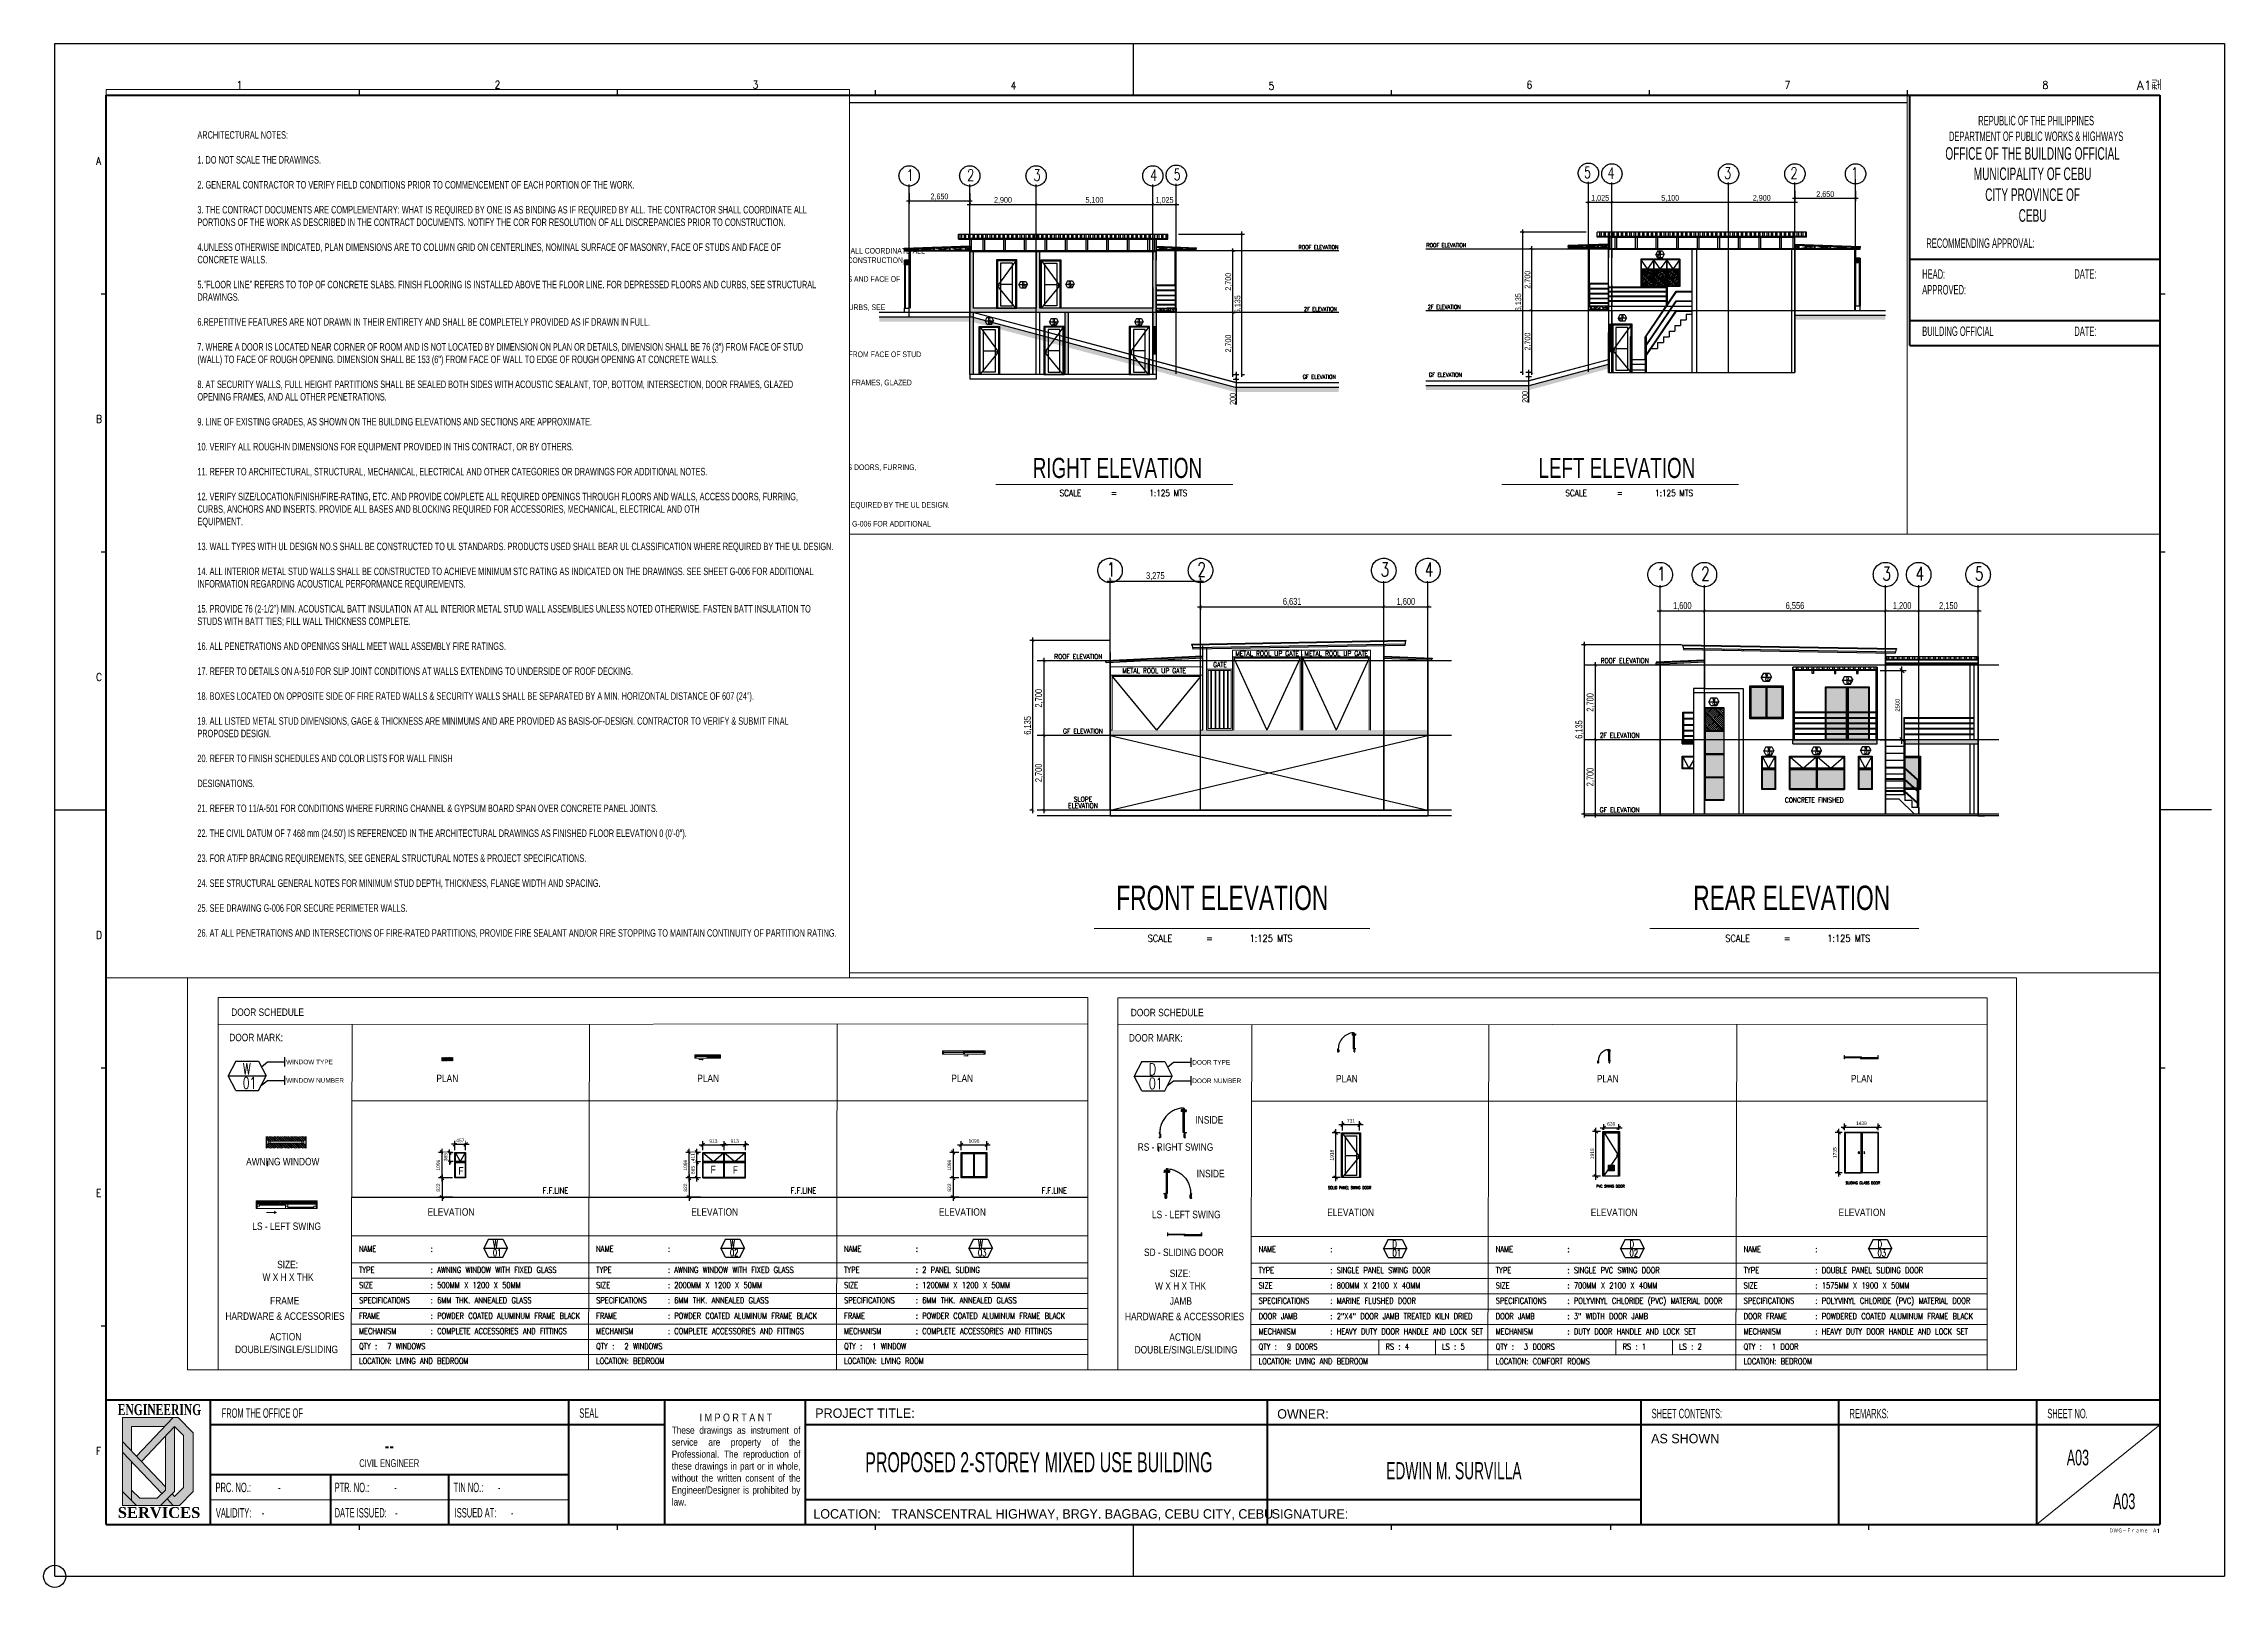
# Paper-space layout 'A3' of a CAD drawing. Header units: millimetres. Extents: x -4 to 841, y -4 to 594.
# The model-space entities are those that its viewports show. They can reach past a viewport. Long polylines and large blocks are cut down to what shows.
import ezdxf
from ezdxf.enums import TextEntityAlignment as Align

# ---------------------------------------------------------------- set-up
doc = ezdxf.new("R2010")
doc.units = ezdxf.units.MM
doc.header["$LTSCALE"] = 8
doc.header["$MEASUREMENT"] = 0
doc.header["$PDMODE"] = 3
doc.header["$PDSIZE"] = 0.3125
for name, pattern in [('CENTER', [50.8, 31.75, -6.35, 6.35, -6.35]), ('CONTINOUS', [0]), ('DASHED', [19.05, 12.7, -6.35]), ('DASHED2', [0.375, 0.25, -0.125]), ('HIDDEN', [9.525, 6.35, -3.175]), ('PHANTOM', [63.5, 31.75, -6.35, 6.35, -6.35, 6.35, -6.35]), ('XA-OP01-DOOR TYPES$0$DASHDOT2', [12.7, 6.35, -3.175, 0, -3.175])]:
    doc.linetypes.add(name, pattern=pattern)
doc.layers.get('0').update_dxf_attribs({"linetype": 'CONTINUOUS'})
doc.layers.get('DEFPOINTS').update_dxf_attribs({"color": 8, "linetype": 'CONTINUOUS'})
for name, color, linetype, lineweight in [('10. Rebar', 10, 'CONTINUOUS', 25), ('12. Dimension', 251, 'CONTINUOUS', 5), ('13. Text', 2, 'CONTINUOUS', 5), ('A-GLAZ', 151, 'CONTINUOUS', 18), ('A-HATCH', 49, 'CONTINUOUS', 0), ('A-TEXT', 251, 'CONTINUOUS', 15), ('A-WALL EXTERIOR', 4, 'CONTINUOUS', 40), ('A-WALL INTERIOR', 144, 'CONTINUOUS', 20), ('DIM', 2, 'CONTINUOUS', 25), ('DOORS', 3, 'CONTINUOUS', 9), ('pt. 1', 251, 'CONTINUOUS', 9), ('S_wall', 251, 'CONTINUOUS', 0), ('TITLE BLOCK 20X30', 88, 'CONTINUOUS', 100)]:
    doc.layers.add(name, color=color, linetype=linetype, lineweight=lineweight)
for name, color, linetype in [('ar_grid', 10, 'CENTER'), ('AR_ROOF', 7, 'CONTINUOUS'), ('ar_wall', 7, 'CONTINOUS'), ('DWGFRAME', 7, 'CONTINUOUS'), ('MARK', 7, 'CONTINUOUS'), ('TEXT', 2, 'CONTINUOUS'), ('XA-OP01-DOOR TYPES$0$A-CNTR', 90, 'XA-OP01-DOOR TYPES$0$DASHDOT2'), ('XA-OP01-DOOR TYPES$0$A-DOOR', 170, 'CONTINUOUS'), ('XA-OP01-DOOR TYPES$0$A-ELEV', 11, 'CONTINUOUS'), ('XA-OP01-DOOR TYPES$0$A-ELEV-BACK', 92, 'CONTINUOUS'), ('XA-OP01-DOOR TYPES$0$A-ELEV-FINE', 250, 'CONTINUOUS'), ('XA-OP01-DOOR TYPES$0$A-ELEV-FRNT', 212, 'CONTINUOUS')]:
    doc.layers.add(name, color=color, linetype=linetype)
doc.layers.add('mv', color=30, linetype='CONTINUOUS', plot=False)
doc.styles.add('ARIAL', font='arial.ttf')
doc.styles.add('Arial_1', font='arial.ttf', dxfattribs={"height": 150})
doc.styles.add('BIG', font='romans.shx', dxfattribs={"bigfont": '@extfont2.shx'})
doc.styles.add('CZL DRAWING TITLE', font='TCM_____.TTF', dxfattribs={"height": 1.84})
doc.styles.add('EN-SCL-DIM', font='swisscl.ttf')
doc.styles.add('MtXpl_Tw_Cen_MT_Cond', font='TCCM____.TTF')
doc.styles.add('ROMANS', font='ROMANS', dxfattribs={"width": 0.8, "bigfont": 'BIGFONT'})
doc.styles.add('SKETCH 1', font='timesbd.ttf')
doc.styles.get("Standard").update_dxf_attribs({"font": 'txt.shx', "width": 0.7, "bigfont": 'extfont.shx'})
doc.dimstyles.new('JEMAR 1-0030', dxfattribs={"dimtxt": 0.06, "dimasz": 0.045, "dimexe": 0.045, "dimexo": 0.03, "dimgap": 0.03, "dimtad": 1, "dimzin": 1, "dimdsep": 46, "dimtxsty": 'ARIAL', "dimblk": 'DOTBLANK', "dimcen": 0.15, "dimclrd": 7, "dimclre": 7, "dimadec": 0, "dimazin": 0, "dimtfac": 1, "dimtmove": 0, "dimatfit": 3, "dimldrblk": 'OPEN90', "dimfxl": 1, "dimarcsym": 0})
doc.dimstyles.new('Linear_-_3mm_Arial', dxfattribs={"dimscale": 304.8, "dimtxt": 153.03891, "dimasz": 0.492126, "dimexe": 0.492126, "dimexo": 0.328084, "dimgap": 0.287073, "dimtad": 1, "dimdec": 0, "dimzin": 0, "dimdsep": 46, "dimtxsty": 'Arial_1', "dimblk1": 'OBLIQUE', "dimblk2": 'OBLIQUE', "dimsah": 1, "dimcen": 0.09, "dimdle": 0.492126, "dimazin": 0, "dimtfac": 1, "dimtdec": 4, "dimtix": 1, "dimtmove": 0, "dimatfit": 3, "dimfxl": 1, "dimtvp": 1, "dimtfill": 1, "dimtolj": 1, "dimtzin": 0, "dimarcsym": 2})
doc.dimstyles.new('SC50', dxfattribs={"dimscale": 0.5, "dimtxt": 250, "dimasz": 200, "dimexe": 220, "dimexo": 50, "dimgap": 50, "dimtad": 1, "dimdec": 0, "dimrnd": 1, "dimzin": 0, "dimdsep": 46, "dimlunit": 6, "dimtxsty": 'EN-SCL-DIM', "dimblk": 'ARCHTICK', "dimcen": 100, "dimdle": 220, "dimclrd": 1, "dimclre": 1, "dimclrt": 3, "dimadec": 0, "dimazin": 0, "dimtfac": 1, "dimtdec": 0, "dimtofl": 0, "dimtmove": 0, "dimatfit": 3, "dimldrblk": 'OPEN90', "dimfxl": 1, "dimtolj": 1, "dimtzin": 0, "dimarcsym": 1})
pattern_1 = [(45, (-131778.653, 857906.26), (-35.355339, 35.355339), [240, -30, 5, -30, 5, -30])]

psp = doc.layouts.new('A3')

# ---------------------------------------------------------------- texts
at = {"layer": 'A-TEXT', "transparency": 33554687, "style": 'MtXpl_Tw_Cen_MT_Cond'}
psp.add_text('AS SHOWN', height=3.629, dxfattribs=at).set_placement((618.79, 51.56))
at = {"layer": 'A-TEXT', "insert": (785.52, 45.98), "char_height": 6.0485, "width": 11.2158, "attachment_point": 5}
psp.add_mtext('\\pxql;{\\fTw Cen MT Condensed|b0|i0|c0|p34;A03}', dxfattribs=at)

msp = doc.modelspace()

# ---------------------------------------------------------------- texts
at = {"color": 7, "lineweight": 5, "attachment_point": 1}
for s, insert, char_height, width in [('{\\fArial|b0|i0|c0|p34;ARCHITECTURAL NOTES:\\P\\P1. DO NOT SCALE THE DRAWINGS.\\P\\P2. GENERAL CONTRACTOR TO VERIFY FIELD CONDITIONS PRIOR TO COMMENCEMENT OF EACH PORTION OF THE WORK.\\P\\P3. THE CONTRACT DOCUMENTS ARE COMPLEMENTARY: WHAT IS REQUIRED BY ONE IS AS BINDING AS IF REQUIRED BY ALL. THE CONTRACTOR SHALL COORDINATE ALL PORTIONS OF THE WORK AS DESCRIBED IN THE CONTRACT DOCUMENTS. NOTIFY THE COR FOR RESOLUTION OF ALL DISCREPANCIES PRIOR TO CONSTRUCTION.\\P\\P4.UNLESS OTHERWISE INDICATED, PLAN DIMENSIONS ARE TO COLUMN GRID ON CENTERLINES, NOMINAL SURFACE OF MASONRY, FACE OF STUDS AND FACE OF CONCRETE WALLS.\\P\\P5."FLOOR LINE" REFERS TO TOP OF CONCRETE SLABS. FINISH FLOORING IS INSTALLED ABOVE THE FLOOR LINE. FOR DEPRESSED FLOORS AND CURBS, SEE STRUCTURAL DRAWINGS.\\P\\P6.REPETITIVE FEATURES ARE NOT DRAWN IN THEIR ENTIRETY AND SHALL BE COMPLETELY PROVIDED AS IF DRAWN IN FULL.\\P\\P7. WHERE A DOOR IS LOCATED NEAR CORNER OF ROOM AND IS NOT LOCATED BY DIMENSION ON PLAN OR DETAILS, DIMENSION SHALL BE 76 (3") FROM FACE OF STUD (WALL) TO FACE OF ROUGH OPENING. DIMENSION SHALL BE 153 (6") FROM FACE OF WALL TO EDGE OF ROUGH OPENING AT CONCRETE WALLS.\\P\\P8. AT SECURITY WALLS, FULL HEIGHT PARTITIONS SHALL BE SEALED BOTH SIDES WITH ACOUSTIC SEALANT, TOP, BOTTOM, INTERSECTION, DOOR FRAMES, GLAZED OPENING FRAMES, AND ALL OTHER PENETRATIONS.\\P\\P9. LINE OF EXISTING GRADES, AS SHOWN ON THE BUILDING ELEVATIONS AND SECTIONS ARE APPROXIMATE.\\P\\P10. VERIFY ALL ROUGH-IN DIMENSIONS FOR EQUIPMENT PROVIDED IN THIS CONTRACT, OR BY OTHERS.\\P\\P11. REFER TO ARCHITECTURAL, STRUCTURAL, MECHANICAL, ELECTRICAL AND OTHER CATEGORIES OR DRAWINGS FOR ADDITIONAL NOTES.\\P\\P12. VERIFY SIZE/LOCATION/FINISH/FIRE-RATING, ETC. AND PROVIDE COMPLETE ALL REQUIRED OPENINGS THROUGH FLOORS AND WALLS, ACCESS DOORS, FURRING, CURBS, ANCHORS AND INSERTS. PROVIDE ALL BASES AND BLOCKING REQUIRED FOR ACCESSORIES, MECHANICAL, ELECTRICAL AND OTH\\PEQUIPMENT.\\P\\P13. WALL TYPES WITH UL DESIGN NO.S SHALL BE CONSTRUCTED TO UL STANDARDS. PRODUCTS USED SHALL BEAR UL CLASSIFICATION WHERE REQUIRED BY THE UL DESIGN.\\P\\P14. ALL INTERIOR METAL STUD WALLS SHALL BE CONSTRUCTED TO ACHIEVE MINIMUM STC RATING AS INDICATED ON THE DRAWINGS. SEE SHEET G-006 FOR ADDITIONAL INFORMATION REGARDING ACOUSTICAL PERFORMANCE REQUIREMENTS.\\P\\P15. PROVIDE 76 (2-1/2") MIN. ACOUSTICAL BATT INSULATION AT ALL INTERIOR METAL STUD WALL ASSEMBLIES UNLESS NOTED OTHERWISE. FASTEN BATT INSULATION TO STUDS WITH BATT TIES; FILL WALL THICKNESS COMPLETE. \\P\\P16. ALL PENETRATIONS AND OPENINGS SHALL MEET WALL ASSEMBLY FIRE RATINGS.\\P\\P17. REFER TO DETAILS ON A-510 FOR SLIP JOINT CONDITIONS AT WALLS EXTENDING TO UNDERSIDE OF ROOF DECKING.\\P\\P18. BOXES LOCATED ON OPPOSITE SIDE OF FIRE RATED WALLS & SECURITY WALLS SHALL BE SEPARATED BY A MIN. HORIZONTAL DISTANCE OF 607 (24").\\P\\P19. ALL LISTED METAL STUD DIMENSIONS, GAGE & THICKNESS ARE MINIMUMS AND ARE PROVIDED AS BASIS-OF-DESIGN. CONTRACTOR TO VERIFY & SUBMIT FINAL PROPOSED DESIGN.\\P\\P20. REFER TO FINISH SCHEDULES AND COLOR LISTS FOR WALL FINISH\\P\\PDESIGNATIONS.\\P\\P21. REFER TO 11/A-501 FOR CONDITIONS WHERE FURRING CHANNEL & GYPSUM BOARD SPAN OVER CONCRETE PANEL JOINTS.\\P\\P22. THE CIVIL DATUM OF 7 468 mm (24.50\') IS REFERENCED IN THE ARCHITECTURAL DRAWINGS AS FINISHED FLOOR ELEVATION 0 (0\'-0").\\P\\P23. FOR AT/FP BRACING REQUIREMENTS, SEE GENERAL STRUCTURAL NOTES & PROJECT SPECIFICATIONS.\\P\\P24. SEE STRUCTURAL GENERAL NOTES FOR MINIMUM STUD DEPTH, THICKNESS, FLANGE WIDTH AND SPACING.\\P\\P25. SEE DRAWING G-006 FOR SECURE PERIMETER WALLS.\\P\\P26. AT ALL PENETRATIONS AND INTERSECTIONS OF FIRE-RATED PARTITIONS, PROVIDE FIRE SEALANT AND/OR FIRE STOPPING TO MAINTAIN CONTINUITY OF PARTITION RATING.}', (-109707.212, 488512.36), 246.734816, 20354.78868), ('\\A1;\\pxql;{\\fArial|b0|i0|c0|p34;\\W0.8;DOOR SCHEDULE}', (-112947.78, 453653.543), 319.6528, 25179.46141), ('\\A1;\\pxql;{\\fArial|b0|i0|c0|p34;\\W0.8;DOOR SCHEDULE}', (-74444.439, 453637.487), 319.6528, 25179.46141), ('\\A1;\\pxql;{\\fArial|b0|i0|c0|p34;\\W0.8;DOOR MARK:}', (-113031.321, 452571.613), 319.6528, 25179.46141), ('\\A1;\\pxql;{\\fArial|b0|i0|c0|p34;\\W0.8;DOOR MARK:}', (-74527.98, 452555.558), 319.6528, 25179.46141), ('\\A1;\\pxql;{\\fArial|b0|i0|c0|p34;\\W0.8;PLAN}', (-104164.532, 450821.995), 319.6528, 25179.46141), ('\\A1;\\pxql;{\\fArial|b0|i0|c0|p34;\\W0.8;PLAN}', (-93000.935, 450821.995), 319.6528, 25179.46141), ('\\A1;\\pxql;{\\fArial|b0|i0|c0|p34;\\W0.8;PLAN}', (-82125.734, 450821.995), 319.6528, 25179.46141), ('\\A1;\\pxql;{\\fArial|b0|i0|c0|p34;\\W0.8;PLAN}', (-65661.191, 450805.94), 319.6528, 25179.46141), ('\\A1;\\pxql;{\\fArial|b0|i0|c0|p34;\\W0.8;PLAN}', (-54497.594, 450805.94), 319.6528, 25179.46141), ('\\A1;\\pxql;{\\fArial|b0|i0|c0|p34;\\W0.8;PLAN}', (-43622.393, 450805.94), 319.6528, 25179.46141), ('\\A1;\\pxql;{\\fArial|b0|i0|c0|p34;\\W0.8;INSIDE}', (-71676.925, 449043.781), 319.6528, 25179.46141), ('\\A1;\\pxql;{\\fArial|b0|i0|c0|p34;\\W0.8;RS - RIGHT SWING}', (-74147.98, 447882.059), 319.6528, 25179.46141), ('\\A1;{\\fArial|b0|i0|c0|p34;\\W0.8;AWNING WINDOW}', (-112308.062, 447259.124), 319.6528, 25179.46141), ('\\A1;\\pxql;{\\fArial|b0|i0|c0|p34;\\W0.8;F}', (-92427.585, 446918.38), 319.6528, 25179.46141), ('\\A1;\\pxql;{\\fArial|b0|i0|c0|p34;\\W0.8;F}', (-91478.419, 446902.09), 319.6528, 25179.46141), ('\\A1;\\pxql;{\\fArial|b0|i0|c0|p34;\\W0.8;INSIDE}', (-71623.2, 446747.361), 319.6528, 25179.46141), ('{\\C256;F.F.LINE}', (-99613.558, 445983.92), 255.72224, 10130.69758), ('{\\C256;F.F.LINE}', (-89000.914, 445983.92), 255.72224, 10130.69758), ('{\\C256;F.F.LINE}', (-78264.761, 445983.92), 255.72224, 10130.69758), ('\\A1;\\pxql;{\\fArial|b0|i0|c0|p34;\\W0.8;ELEVATION}', (-104543.688, 445103.021), 319.6528, 25179.46141), ('\\A1;\\pxql;{\\fArial|b0|i0|c0|p34;\\W0.8;ELEVATION}', (-93259.75, 445103.021), 319.6528, 25179.46141), ('\\A1;\\pxql;{\\fArial|b0|i0|c0|p34;\\W0.8;ELEVATION}', (-82653.611, 445103.021), 319.6528, 25179.46141), ('\\A1;\\pxql;{\\fArial|b0|i0|c0|p34;\\W0.8;LS - LEFT SWING}', (-73539.125, 444995.356), 319.6528, 25179.46141), ('\\A1;\\pxql;{\\fArial|b0|i0|c0|p34;\\W0.8;ELEVATION}', (-66040.347, 445086.966), 319.6528, 25179.46141), ('\\A1;\\pxql;{\\fArial|b0|i0|c0|p34;\\W0.8;ELEVATION}', (-54756.409, 445086.966), 319.6528, 25179.46141), ('\\A1;\\pxql;{\\fArial|b0|i0|c0|p34;\\W0.8;ELEVATION}', (-44150.27, 445086.966), 319.6528, 25179.46141), ('\\A1;\\pxql;{\\fArial|b0|i0|c0|p34;\\W0.8;LS - LEFT SWING}', (-112042.466, 444493.001), 319.6528, 25179.46141), ('{\\C256;NAME^I^I^I:}', (-107476.763, 443495.974), 255.72224, 7344.47425), ('{\\C256;NAME^I^I^I:}', (-97328.466, 443495.974), 255.72224, 7344.47425), ('{\\C256;NAME^I^I^I:}', (-86715.822, 443495.974), 255.72224, 7344.47425), ('\\A1;\\pxql;{\\fArial|b0|i0|c0|p34;\\W0.8;SD - SLIDING DOOR}', (-73879.367, 443377.287), 319.6528, 25179.46141), ('{\\C256;NAME^I^I^I:}', (-68973.422, 443479.919), 255.72224, 7344.47425), ('{\\C256;NAME^I^I^I:}', (-58825.125, 443479.919), 255.72224, 7344.47425), ('{\\C256;NAME^I^I^I:}', (-48212.481, 443479.919), 255.72224, 7344.47425), ('\\A1;\\pxql;{\\fArial|b0|i0|c0|p34;\\W0.8;SIZE:}', (-110981.304, 442856.609), 319.6528, 25179.46141), ('{\\C256;TYPE^I^I^I: AWNING WINDOW WITH FIXED GLASS}', (-107476.763, 442593.011), 255.72224, 10130.69758), ('{\\C256;TYPE^I^I^I: AWNING WINDOW WITH FIXED GLASS}', (-97328.466, 442593.011), 255.72224, 10130.69758), ('{\\C256;TYPE^I^I^I: 2 PANEL SLIDING}', (-86715.822, 442593.011), 255.72224, 10130.69758), ('\\A1;\\pxql;{\\fArial|b0|i0|c0|p34;\\W0.8;SIZE:}', (-72778.761, 442476.84), 319.6528, 25179.46141), ('{\\C256;TYPE^I^I^I: SINGLE PANEL SWING DOOR}', (-68973.422, 442576.956), 255.72224, 10130.69758), ('{\\C256;TYPE^I^I^I: SINGLE PVC SWING DOOR}', (-58825.125, 442576.956), 255.72224, 10130.69758), ('{\\C256;TYPE^I^I^I: DOUBLE PANEL SLIDING DOOR}', (-48212.481, 442576.956), 255.72224, 10130.69758), ('\\A1;\\pxql;{\\fArial|b0|i0|c0|p34;\\W0.8;W X H X THK}', (-111608.174, 442314.271), 319.6528, 25179.46141), ('{\\C256;SIZE^I^I^I: 500MM X 1200 X 50MM}', (-107476.763, 441941.598), 255.72224, 10130.69758), ('{\\C256;SIZE^I^I^I: 2000MM X 1200 X 50MM}', (-97328.466, 441941.598), 255.72224, 10130.69758), ('{\\C256;SIZE^I^I^I: 1200MM X 1200 X 50MM}', (-86715.822, 441941.598), 255.72224, 10130.69758), ('\\A1;\\pxql;{\\fArial|b0|i0|c0|p34;\\W0.8;W X H X THK}', (-73405.632, 441934.502), 319.6528, 25179.46141), ('{\\C256;SIZE^I^I^I: 800MM X 2100 X 40MM}', (-68973.422, 441925.543), 255.72224, 10130.69758), ('{\\C256;SIZE^I^I^I: 700MM X 2100 X 40MM}', (-58825.125, 441925.543), 255.72224, 10130.69758), ('{\\C256;SIZE^I^I^I: 1575MM X 1900 X 50MM}', (-48212.481, 441925.543), 255.72224, 10130.69758), ('\\A1;\\pxql;{\\fArial|b0|i0|c0|p34;\\W0.8;FRAME}', (-111282.1, 441309.225), 319.6528, 25179.46141), ('{\\C256;SPECIFICATIONS^I: 6MM THK. ANNEALED GLASS}', (-107476.763, 441290.111), 255.72224, 10130.69758), ('{\\C256;SPECIFICATIONS^I: 6MM THK. ANNEALED GLASS}', (-97328.466, 441290.111), 255.72224, 10130.69758), ('{\\C256;SPECIFICATIONS^I: 6MM THK. ANNEALED GLASS}', (-86715.822, 441290.111), 255.72224, 10130.69758), ('\\A1;\\pxql;{\\fArial|b0|i0|c0|p34;\\W0.8;JAMB}', (-72778.759, 441293.17), 319.6528, 25179.46141), ('{\\C256;SPECIFICATIONS^I: MARINE FLUSHED DOOR}', (-68973.422, 441274.055), 255.72224, 10130.69758), ('{\\C256;SPECIFICATIONS^I: POLYVINYL CHLORIDE (PVC) MATERIAL DOOR}', (-58825.125, 441274.055), 255.72224, 10130.69758), ('{\\C256;SPECIFICATIONS^I: POLYVINYL CHLORIDE (PVC) MATERIAL DOOR}', (-48212.481, 441274.055), 255.72224, 10130.69758), ('\\A1;\\pxql;{\\fArial|b0|i0|c0|p34;\\W0.8;HARDWARE & ACCESSORIES}', (-113195.709, 440647.222), 319.6528, 25179.46141), ('{\\C256;FRAME^I^I^I: POWDER COATED ALUMINUM FRAME BLACK}', (-107476.763, 440626.381), 255.72224, 10130.69758), ('{\\C256;FRAME^I^I^I: POWDER COATED ALUMINUM FRAME BLACK}', (-97328.466, 440626.381), 255.72224, 10130.69758), ('{\\C256;FRAME^I^I^I: POWDER COATED ALUMINUM FRAME BLACK}', (-86715.822, 440626.381), 255.72224, 10130.69758), ('\\A1;\\pxql;{\\fArial|b0|i0|c0|p34;\\W0.8;HARDWARE & ACCESSORIES}', (-74692.368, 440631.167), 319.6528, 25179.46141), ('{\\C256;DOOR JAMB^I^I: 2"X4" DOOR JAMB TREATED KILN DRIED}', (-68973.422, 440610.326), 255.72224, 10130.69758), ('{\\C256;DOOR JAMB^I^I: 3" WIDTH DOOR JAMB}', (-58825.125, 440610.326), 255.72224, 10130.69758), ('{\\C256;DOOR FRAME^I^I: POWDERED COATED ALUMINUM FRAME BLACK}', (-48212.481, 440610.326), 255.72224, 10130.69758), ('\\A1;\\pxql;{\\fArial|b0|i0|c0|p34;\\W0.8;ACTION}', (-111298.595, 439765.472), 319.6528, 25179.46141), ('{\\C256;MECHANISM^I^I: COMPLETE ACCESSORIES AND FITTINGS}', (-107476.763, 439974.968), 255.72224, 10130.69758), ('{\\C256;MECHANISM^I^I: COMPLETE ACCESSORIES AND FITTINGS}', (-97328.466, 439974.968), 255.72224, 10130.69758), ('{\\C256;MECHANISM^I^I: COMPLETE ACCESSORIES AND FITTINGS}', (-86715.822, 439974.968), 255.72224, 10130.69758), ('\\A1;\\pxql;{\\fArial|b0|i0|c0|p34;\\W0.8;ACTION}', (-72795.254, 439749.417), 319.6528, 25179.46141), ('{\\C256;MECHANISM^I^I: HEAVY DUTY DOOR HANDLE AND LOCK SET}', (-68973.422, 439958.913), 255.72224, 10130.69758), ('{\\C256;MECHANISM^I^I: DUTY DOOR HANDLE AND LOCK SET}', (-58825.125, 439958.913), 255.72224, 10130.69758), ('{\\C256;MECHANISM^I^I: HEAVY DUTY DOOR HANDLE AND LOCK SET}', (-48212.481, 439958.913), 255.72224, 10130.69758), ('\\A1;\\pxql;{\\fArial|b0|i0|c0|p34;\\W0.8;DOUBLE/SINGLE/SLIDING}', (-112783.293, 439223.133), 319.6528, 25179.46141), ('{\\C256;QTY :^I 7 WINDOWS^I^I}', (-107476.763, 439323.554), 255.72224, 10130.69758), ('{\\C256;QTY :^I 2 WINDOWS^I^I}', (-97328.466, 439323.554), 255.72224, 10130.69758), ('{\\C256;QTY :^I 1 WINDOW^I^I}', (-86715.822, 439323.554), 255.72224, 10130.69758), ('\\A1;\\pxql;{\\fArial|b0|i0|c0|p34;\\W0.8;DOUBLE/SINGLE/SLIDING}', (-74279.952, 439207.078), 319.6528, 25179.46141), ('{\\C256;QTY :^I 9 DOORS^I^I}', (-68973.422, 439307.499), 255.72224, 10130.69758), ('{\\C256;RS : 4^I^I^I}', (-63543.172, 439307.499), 255.72224, 10130.69758), ('{\\C256;LS : 5^I^I^I}', (-61125.075, 439307.499), 255.72224, 10130.69758), ('{\\C256;QTY :^I 3 DOORS^I^I}', (-58825.125, 439307.499), 255.72224, 10130.69758), ('{\\C256;RS : 1^I^I^I}', (-53394.875, 439307.499), 255.72224, 10130.69758), ('{\\C256;LS : 2^I^I^I}', (-50976.778, 439307.499), 255.72224, 10130.69758), ('{\\C256;QTY :^I 1 DOOR^I^I}', (-48212.481, 439307.499), 255.72224, 10130.69758), ('{\\C256;LOCATION: LIVING AND BEDROOM}', (-107476.763, 438696.699), 255.72224, 10130.69758), ('{\\C256;LOCATION: BEDROOM}', (-97328.466, 438696.699), 255.72224, 10130.69758), ('{\\C256;LOCATION: LIVING ROOM}', (-86715.822, 438696.699), 255.72224, 10130.69758), ('{\\C256;LOCATION: LIVING AND BEDROOM}', (-68973.422, 438680.644), 255.72224, 10130.69758), ('{\\C256;LOCATION: COMFORT ROOMS}', (-58825.125, 438680.644), 255.72224, 10130.69758), ('{\\C256;LOCATION: BEDROOM}', (-48212.481, 438680.644), 255.72224, 10130.69758)]:
    msp.add_mtext(s, dxfattribs=dict(at, insert=insert, char_height=char_height, width=width))
at = {"layer": '13. Text', "width": 5041.25116, "attachment_point": 1, "style": 'ARIAL'}
for s, insert, char_height in [('WINDOW TYPE', (-110598.531, 451461.646), 196.97223), ('DOOR TYPE', (-71813.435, 451445.591), 196.9722), ('WINDOW NUMBER', (-110598.531, 450672.235), 196.97223), ('DOOR NUMBER', (-71813.435, 450656.18), 196.97223)]:
    msp.add_mtext(s, dxfattribs=dict(at, insert=insert, char_height=char_height))
at = {"layer": 'ar_grid', "ltscale": 1.25, "char_height": 500}
for s, insert, attachment_point in [('1', (-85396.409, 489476.262), 1), ('2', (-82746.432, 489476.71), 1), ('3', (-79846.288, 489476.262), 1), ('4', (-74746.288, 489476.71), 1), ('5', (-73721.288, 489505.23), 1), ('5', (-55487.781, 489593.816), 3), ('4', (-54462.781, 489565.297), 3), ('3', (-49362.781, 489564.849), 3), ('2', (-46462.636, 489565.297), 3), ('1', (-43812.66, 489564.849), 3), ('1', (-75865.467, 472643.84), 1), ('2', (-72590.467, 472643.84), 1), ('3', (-65959.067, 472643.84), 1), ('4', (-64359.067, 472643.84), 1), ('1', (-55954.042, 472493.84), 1), ('2', (-54354.042, 472493.84), 1), ('3', (-47797.642, 472493.84), 1), ('4', (-46597.642, 472493.84), 1), ('5', (-44447.642, 472493.84), 1)]:
    msp.add_mtext_dynamic_manual_height_columns(s, width=0.40068, gutter_width=1, heights=[0], dxfattribs=dict(at, insert=insert, attachment_point=attachment_point))
at = {"layer": 'DEFPOINTS', "ltscale": 1.25}
for s, width, gutter_width, insert, char_height, attachment_point in [('03', 133.04102, 11.143, (-52431.132, 485741.854), 111.4331, 3), ('W', 133.04102, 11.143, (-52431.132, 485879.494), 111.433, 3), ('01', 133.04102, 11.143, (-80345.323, 484428.573), 111.4331, 1), ('D', 133.04102, 11.143, (-80345.323, 484566.213), 111.433, 1), ('01', 133.04102, 11.143, (-78301.065, 484445.452), 111.4331, 1), ('D', 133.04102, 11.143, (-78301.065, 484583.092), 111.433, 1), ('01', 133.04102, 11.143, (-81828.317, 482844.932), 111.4331, 1), ('D', 133.04102, 11.143, (-81828.317, 482982.572), 111.433, 1), ('01', 133.04102, 11.143, (-79003.52, 482806.984), 111.4331, 1), ('D', 133.04102, 11.143, (-79003.52, 482944.624), 111.433, 1), ('01', 133.04102, 11.143, (-75287.579, 482803.679), 111.4331, 1), ('D', 133.04102, 11.143, (-75287.579, 482941.32), 111.433, 1), ('01', 133.04102, 11.143, (-54072.904, 482965.298), 111.4331, 3), ('D', 133.04102, 11.143, (-54072.904, 483102.939), 111.433, 3), ('W', 133.04102, 11.143, (-52041.153, 468619.208), 111.433, 1), ('03', 133.04102, 11.143, (-52041.153, 468481.567), 111.4331, 1), ('03', 133.04102, 11.143, (-49103.434, 468370.341), 111.4331, 1), ('D', 133.04102, 11.143, (-49103.434, 468507.981), 111.433, 1), ('W', 133.04102, 11.143, (-53946.694, 467733.832), 111.433, 1), ('02', 133.04102, 11.143, (-53946.694, 467596.192), 111.4331, 1), ('W', 133.04102, 11.143, (-51954.29, 465955.689), 111.433, 1), ('01', 133.04102, 11.143, (-51954.29, 465818.049), 111.4331, 1), ('W', 133.04102, 11.143, (-50228.551, 465957.768), 111.433, 1), ('02', 133.04102, 11.143, (-50228.551, 465820.128), 111.4331, 1), ('W', 133.04102, 11.143, (-48447.717, 465975.518), 111.433, 1), ('W', 585.4063, 49.033, (-112455.941, 451311.284), 490.327, 1), ('D', 585.4063, 49.033, (-73670.846, 451295.229), 490.327, 1), ('01', 585.4063, 49.033, (-112455.941, 450705.639), 490.3274, 1), ('01', 585.4063, 49.033, (-73670.846, 450689.584), 490.3274, 1), ('W', 361.85401, 30.308, (-101748.271, 443733.035), 303.083, 1), ('01', 361.85401, 30.308, (-101748.271, 443358.671), 303.0834, 1), ('W', 361.85401, 30.308, (-91599.975, 443733.035), 303.083, 1), ('02', 361.85401, 30.308, (-91599.975, 443358.671), 303.0834, 1), ('W', 361.85401, 30.308, (-80987.331, 443733.035), 303.083, 1), ('03', 361.85401, 30.308, (-80987.331, 443358.671), 303.0834, 1), ('01', 361.85401, 30.308, (-63244.931, 443342.616), 303.0834, 1), ('D', 361.85401, 30.308, (-63244.931, 443716.98), 303.083, 1), ('02', 361.85401, 30.308, (-53096.634, 443342.616), 303.0834, 1), ('D', 361.85401, 30.308, (-53096.634, 443716.98), 303.083, 1), ('03', 361.85401, 30.308, (-42483.99, 443342.616), 303.0834, 1), ('D', 361.85401, 30.308, (-42483.99, 443716.98), 303.083, 1)]:
    msp.add_mtext_dynamic_manual_height_columns(s, width=width, gutter_width=gutter_width, heights=[0], dxfattribs=dict(at, insert=insert, char_height=char_height, attachment_point=attachment_point))
at = {"layer": 'MARK', "style": 'ROMANS', "width": 0.85}
for height, p in [(274.43234, (-78710.138, 475195.212)), (274.43234, (-56606.475, 475195.212)), (258.05582, (-74394.704, 458919.049)), (258.05582, (-53488.369, 458919.049))]:
    msp.add_text('SCALE       =        1:125 MTS', height=height, dxfattribs=at).set_placement(p)
at = {"layer": 'TEXT', "linetype": 'Continuous', "style": 'ROMANS', "width": 0.85}
for s, height, p in [('ROOF ELEVATION', 175.72729, (-67398.737, 486075.615)), ('ROOF ELEVATION', 175.72729, (-61810.331, 486164.202)), ('2F ELEVATION', 175.72729, (-67309.865, 483375.615)), ('2F ELEVATION', 175.72729, (-61899.203, 483464.202)), ('GF ELEVATION', 175.72729, (-61848.255, 480502.764)), ('GF ELEVATION', 175.72729, (-67360.814, 480414.177)), ('ROOF ELEVATION', 175.72729, (-76903.774, 469243.213)), ('METAL ROOL UP GATE', 175.72729, (-70066.387, 469355.196)), ('METAL ROOL UP GATE', 175.72729, (-67566.387, 469355.196)), ('ROOF ELEVATION', 175.72729, (-57128.143, 469093.213)), ('METAL ROOL UP GATE', 175.72729, (-74156.779, 468734.076)), ('GATE', 175.7273, (-71773.903, 468948.249)), ('GF ELEVATION', 175.72729, (-76734.675, 466543.213)), ('2F ELEVATION', 175.72729, (-57309.458, 466393.213)), ('SLOPE', 175.7273, (-76734.675, 464080.028)), ('CONCRETE FINISHED', 175.72729, (-50265.636, 464049.378)), ('ELEVATION', 175.7273, (-76734.675, 463846.01)), ('GF ELEVATION', 175.72729, (-57309.458, 463696.01)), ('PVC SWING DOOR', 115.77785, (-53914.581, 446045.177)), ('SLIDING GLASS DOOR', 115.77785, (-43112.466, 446184.496))]:
    msp.add_text(s, height=height, dxfattribs=at).set_placement(p, align=Align.MIDDLE)
at = {"layer": 'TEXT', "char_height": 878.18348, "width": 11830.07864, "attachment_point": 1}
for s, insert in [('{\\fFranklin Gothic Heavy|b0|i0|c0|p34;RIGHT ELEVATION}', (-79883.477, 476871.651)), ('{\\fFranklin Gothic Heavy|b0|i0|c0|p34;LEFT ELEVATION}', (-57779.814, 476871.651)), ('{\\fFranklin Gothic Heavy|b0|i0|c0|p34;FRONT ELEVATION}', (-75529.296, 460952.441)), ('{\\fFranklin Gothic Heavy|b0|i0|c0|p34;REAR ELEVATION}', (-54646.165, 460952.441))]:
    msp.add_mtext(s, dxfattribs=dict(at, insert=insert))

# ---------------------------------------------------------------- blocks, each defined once
blk = doc.blocks.new('L2')
at = {"transparency": 33554676}
h = blk.add_hatch(color=7, dxfattribs=at)
h.dxf.hatch_style = 1
h.set_gradient(color1=(255, 255, 255))
h.paths.add_polyline_path([(-456.36, -468.39), (-453.48, -471.27), (-453.48, -458.77), (-456.36, -455.75)])
h.paths.add_polyline_path([(-456.36, -452.34), (-453.48, -455.39), (-453.48, -447.56), (-442.83, -447.56), (-440.1, -444.69), (-456.36, -444.69)])
at = {"transparency": 33554610}
h = blk.add_hatch(color=51, dxfattribs=at)
h.dxf.hatch_style = 1
h.set_gradient(color1=(153, 0, 0), color2=(255, 0, 0))
h.paths.add_polyline_path([(-439.74, -469.98), (-440.51, -469.16), (-442.1, -470.75), (-440.1, -472.86), (-438.14, -472.86), (-433.68, -468.39), (-433.68, -449.56), (-438.55, -444.69), (-440.1, -444.69), (-451.88, -457.09), (-450.29, -458.77), (-439.74, -447.56), (-436.84, -450.46), (-436.84, -467.08)])
at = {"transparency": 33554676}
h = blk.add_hatch(color=7, dxfattribs=at)
h.dxf.hatch_style = 1
h.set_gradient()
h.paths.add_polyline_path([(-456.36, -452.34), (-456.36, -455.75), (-443.73, -469.04), (-442.61, -467.92), (-442.61, -466.93)])
h = blk.add_hatch(color=7, dxfattribs=at)
h.dxf.hatch_style = 1
h.set_gradient(color2=(0, 255, 0))
h.paths.add_polyline_path([(-439.74, -468.39), (-439.74, -447.56), (-442.61, -450.62), (-442.61, -467.92), (-445.23, -470.54), (-450.86, -470.54), (-453.48, -467.92), (-453.48, -471.27), (-451.89, -472.86), (-444.2, -472.86)])
at = {"transparency": 33554610}
h = blk.add_hatch(color=51, dxfattribs=at)
h.dxf.hatch_style = 1
h.set_gradient(color1=(0, 0, 255), color2=(0, 0, 255))
h.paths.add_polyline_path([(-451.89, -472.86), (-456.36, -468.39), (-456.36, -472.86)])
h.paths.add_polyline_path([(-440.1, -472.86), (-442.1, -470.75), (-444.2, -472.86)])
for p, q in [((-456.36, -444.69), (-438.55, -444.69)), ((-456.36, -468.83), (-456.36, -444.69)), ((-438.55, -444.69), (-433.68, -449.56)), ((-442.83, -447.56), (-453.48, -447.56)), ((-453.48, -447.56), (-453.48, -455.39)), ((-442.61, -450.62), (-442.61, -467.92)), ((-436.84, -450.46), (-439.74, -447.56)), ((-439.74, -447.56), (-439.74, -468.39)), ((-436.84, -467.08), (-436.84, -450.46)), ((-433.68, -449.56), (-433.68, -468.39)), ((-453.48, -458.77), (-453.48, -471.27)), ((-450.86, -470.54), (-453.48, -467.92)), ((-445.23, -470.54), (-442.61, -467.92)), ((-439.74, -469.98), (-436.84, -467.08)), ((-456.36, -468.39), (-451.89, -472.86)), ((-438.14, -472.86), (-456.36, -472.86)), ((-450.86, -470.54), (-445.23, -470.54)), ((-439.74, -468.39), (-444.2, -472.86)), ((-433.68, -468.39), (-438.14, -472.86))]:
    blk.add_line(p, q)
at = {"ltscale": 1.25}
for p, q in [((-440.1, -444.69), (-451.88, -457.09)), ((-442.61, -466.93), (-456.36, -452.34)), ((-439.74, -447.56), (-450.29, -458.77)), ((-443.73, -469.04), (-456.36, -455.75)), ((-456.36, -468.39), (-456.36, -472.86)), ((-440.1, -472.86), (-442.1, -470.75)), ((-440.51, -469.16), (-439.74, -469.98))]:
    blk.add_line(p, q, dxfattribs=at)
at = {"color": 0, "style": 'SKETCH 1', "width": 0.7}
blk.add_text('ENGINEERING', height=3.5, dxfattribs=at).set_placement((-457.89, -443.9))
at = {"color": 0, "style": 'SKETCH 1'}
blk.add_text('SERVICES', height=3.5, dxfattribs=at).set_placement((-457.89, -476.87))
blk = doc.blocks.new('A1_枠04')
at = {"layer": 'A-WALL EXTERIOR', "transparency": 33554687}
for p, q in [((719.01, 477.01), (719.01, 574)), ((719.01, 510.4), (816, 510.4)), ((719.01, 486.71), (816, 486.71)), ((719.01, 477.01), (816, 477.01)), ((236.32, 58.64), (60.21, 58.64)), ((816, 58.64), (290.85, 58.64)), ((199.12, 39.32), (60.21, 39.32)), ((106.87, 39.32), (106.87, 20)), ((152.62, 39.32), (152.62, 20)), ((614.78, 29.66), (290.85, 29.66))]:
    blk.add_line(p, q, dxfattribs=at)
at = {"layer": 'A-WALL INTERIOR', "transparency": 33554687}
for points in [[(816, 58.64), (768.16, 20)], [(199.12, 29.66), (60.21, 29.66)]]:
    blk.add_lwpolyline(points, dxfattribs=at)
at = {"layer": 'DEFPOINTS', "linetype": 'Continuous'}
for p, q in [((0, 0), (0, 594)), ((0, 594), (841, 594)), ((841, 594), (841, 0)), ((0, 0), (841, 0))]:
    blk.add_line(p, q, dxfattribs=at)
at = {"layer": 'DEFPOINTS'}
blk.add_circle((0, 0), 4.31, dxfattribs=at)
at = {"layer": 'DWGFRAME', "linetype": 'Continuous'}
for p, q in [((418, 594), (418, 574)), ((118, 576), (118, 574)), ((218, 576), (218, 574)), ((318, 576), (318, 574)), ((518, 576), (518, 574)), ((618, 576), (618, 574)), ((718, 576), (718, 574)), ((18, 497), (20, 497)), ((816, 497), (818, 497)), ((18, 397), (20, 397)), ((816, 397), (818, 397)), ((0, 297), (20, 297)), ((836, 297), (816, 297)), ((18, 197), (20, 197)), ((816, 197), (818, 197)), ((18, 97), (20, 97)), ((20, 100), (20, 20)), ((118, 20), (118, 18)), ((218, 20), (218, 18)), ((318, 20), (318, 18)), ((418, 20), (418, 0)), ((518, 20), (518, 18)), ((603, 20), (603, 18)), ((703, 20), (703, 18))]:
    blk.add_line(p, q, dxfattribs=at)
at = {"layer": 'TITLE BLOCK 20X30', "linetype": 'Continuous'}
for p, q in [((20, 20), (20, 574)), ((20, 574), (816, 574)), ((816, 574), (816, 20)), ((20, 20), (816, 20))]:
    blk.add_line(p, q, dxfattribs=at)
at = {"layer": 'TITLE BLOCK 20X30', "transparency": 33554687}
for p, q in [((816, 68.29), (20, 68.29)), ((60.21, 68.29), (60.21, 20)), ((199.12, 68.29), (199.12, 20)), ((236.32, 68.29), (236.32, 20)), ((290.85, 68.29), (290.85, 20)), ((469.91, 68.03), (469.91, 19.74)), ((614.78, 68.39), (614.78, 20.09)), ((691.47, 68.39), (691.47, 20.09)), ((768.16, 68.39), (768.16, 20.09))]:
    blk.add_line(p, q, dxfattribs=at)
at = {"layer": 'A-HATCH', "color": 2, "transparency": 33554687, "xscale": 1.209702952296688, "yscale": 1.209702952296688, "zscale": 1.209702952296688}
blk.add_blockref('L2', (578.35, 599.46), dxfattribs=at)
at = {"layer": 'A-TEXT', "transparency": 33554687, "style": 'MtXpl_Tw_Cen_MT_Cond'}
for s, height, p in [('PROJECT TITLE:', 3.6291, (294.8, 61.4)), ('OWNER:', 3.629, (473.87, 61.12)), ('LOCATION:   TRANSCENTRAL HIGHWAY, BRGY. BAGBAG, CEBU CITY, CEBU', 3.6291, (294.05, 22.37))]:
    blk.add_text(s, height=height, dxfattribs=at).set_placement(p)
at = {"layer": 'A-TEXT', "style": 'MtXpl_Tw_Cen_MT_Cond'}
blk.add_text('SIGNATURE:', height=3.629, dxfattribs=at).set_placement((471.71, 22.37))
at = {"layer": 'A-TEXT', "transparency": 33554687, "attachment_point": 5}
for s, insert, char_height, width in [('\\pxqc;{\\fTw Cen MT Condensed|b0|i0|c0|p34;REPUBLIC OF THE PHILIPPINES\\PDEPARTMENT OF PUBLIC WORKS & HIGHWAYS}', (768.02, 561.11), 3.6372, 90.2652), ('\\pxqc;{\\fTw Cen MT Condensed|b0|i0|c0|p34;OFFICE OF THE BUILDING OFFICIAL}', (766.66, 551.4), 4.8496, 85.0139), ('{\\fTw Cen MT Condensed|b0|i0|c0|p34;MUNICIPALITY OF CEBU CITY PROVINCE OF CEBU}', (766.66, 535.44), 4.8496, 48.0507), ('\\pxqc;{\\fTw Cen MT Condensed|b0|i0|c0|p34;RECOMMENDING APPROVAL:}', (746.47, 516.64), 3.6372, 66.9521), ('\\pxql;{\\fTw Cen MT Condensed|b0|i0|c0|p34;HEAD:\\PAPPROVED:}', (757.34, 501.61), 3.6372, 66.9521), ('\\pxqc;{\\fTw Cen MT Condensed|b0|i0|c0|p34;DATE:}', (787.14, 504.76), 3.6372, 18.776), ('\\pxql;{\\fTw Cen MT Condensed|b0|i0|c0|p34;BUILDING OFFICIAL}', (741.77, 482.51), 3.6372, 35.7999), ('\\pxqc;{\\fTw Cen MT Condensed|b0|i0|c0|p34;DATE:}', (787.14, 482.51), 3.6372, 18.776), ('\\pxql;{\\fTw Cen MT Condensed|b0|i0|c0|p34;FROM THE OFFICE OF }', (101.89, 63.22), 3.6291, 74.3868), ('\\pxql;{\\fTw Cen MT Condensed|b0|i0|c0|p34;SEAL}', (240.53, 63.22), 3.6291, 74.3868), ('\\pxql;{\\fTw Cen MT Condensed|b0|i0|c0|p34;SHEET CONTENTS:}', (656.19, 63.05), 3.6291, 74.3868), ('\\pxql;{\\fTw Cen MT Condensed|b0|i0|c0|p34;REMARKS:}', (732.88, 63.05), 3.6291, 74.3868), ('\\pxql;{\\fTw Cen MT Condensed|b0|i0|c0|p34;SHEET NO.}', (809.57, 63.05), 3.6291, 74.3868), ('\\pxqc;{\\fTw Cen MT Condensed|b0|i0|c0|p34;CIVIL ENGINEER}', (129.67, 43.82), 3.0243, 138.908), ('{\\fTw Cen MT Condensed|b0|i0|c0|p34;\\H0.86104x;--}', (129.67, 50.76), 7.7272, 138.908), ('\\pxql,t11;{\\fTw Cen MT Condensed|b0|i0|c0|p34;PRC. NO.:             -     }', (84.16, 34.41), 3.6291, 43.6636), ('\\pxql;{\\fTw Cen MT Condensed|b0|i0|c0|p34;  PTR. NO.:            -          }', (130.79, 34.41), 3.6291, 47.8412), ('\\pxql;{\\fTw Cen MT Condensed|b0|i0|c0|p34;TIN NO.:       -     }', (178.7, 34.41), 3.6291, 48.1324), ('\\pxql;{\\fTw Cen MT Condensed|b0|i0|c0|p34;VALIDITY:     -  }', (84.42, 24.59), 3.6291, 43.9238), ('\\pxql;{\\fTw Cen MT Condensed|b0|i0|c0|p34;  DATE ISSUED:    -}', (129.38, 24.59), 3.6291, 45.024), ('\\pxql;{\\fTw Cen MT Condensed|b0|i0|c0|p34;ISSUED AT:       -     }', (176.99, 24.59), 3.6291, 43.9238)]:
    blk.add_mtext(s, dxfattribs=dict(at, insert=insert, char_height=char_height, width=width))
at = {"layer": 'A-TEXT', "transparency": 33554687, "insert": (239.17, 63.04), "char_height": 3.02426, "width": 49.7164, "attachment_point": 1, "style": 'CZL DRAWING TITLE'}
blk.add_mtext('\\pxqc;{\\fTw Cen MT Condensed|b0|i0|c0|p34;I M P O R T A N T\\H0.92x;\\P\\pqj;These drawings as instrument of service are property of the Professional. The reproduction of these drawings in part or in whole, without the written consent of the Engineer/Designer is prohibited by law.}', dxfattribs=at)
at = {"layer": 'A-TEXT', "attachment_point": 5}
for s, insert, char_height, width in [('{\\fTw Cen MT Condensed|b0|i0|c0|p34;PROPOSED 2-STOREY MIXED USE BUILDING}', (381.46, 44.15), 7.7272, 163.359), ('\\pxt2;{\\fTw Cen MT Condensed|b0|i0|c0|p34;EDWIN M. SURVILLA}', (542.34, 40.86), 6.6534, 144.8676), ('\\pxql;{\\fTw Cen MT Condensed|b0|i0|c0|p34;A03}', (803.46, 29.01), 6.0485, 11.2158)]:
    blk.add_mtext(s, dxfattribs=dict(at, insert=insert, char_height=char_height, width=width))
at = {"layer": 'DWGFRAME', "color": 7, "linetype": 'Continuous', "style": 'BIG', "width": 0.857142}
for s, p in [('1', (70.5, 576.46)), ('2', (170.5, 576.6)), ('3', (270.5, 576.55)), ('4', (370.5, 576.24)), ('5', (470.5, 576.1)), ('6', (570.5, 576.53)), ('7', (670.5, 576.5)), ('8', (770.5, 576.5)), ('A', (16.02, 547)), ('B', (16.02, 447)), ('C', (16.05, 347)), ('D', (16.05, 247)), ('E', (16.02, 147)), ('F', (16.02, 47))]:
    blk.add_text(s, height=3, dxfattribs=at).set_placement(p)
at = {"layer": 'DWGFRAME', "color": 7, "linetype": 'Continuous', "style": 'BIG'}
blk.add_text('A1型', height=3.5, dxfattribs=at).set_placement((807.05, 576.06))
at = {"layer": 'DWGFRAME', "width": 0.8}
blk.add_text('ＤＷＧ－Ｆｒａｍｅ\u3000Ａ1', height=1.5, dxfattribs=at).set_placement((816, 16.38), align=Align.BOTTOM_RIGHT)
blk = doc.blocks.new('_ArchTick')
at = {"color": 0, "linetype": 'ByBlock', "const_width": 0.15}
blk.add_lwpolyline([(-0.5, -0.5), (0.5, 0.5)], dxfattribs=at)
blk = doc.blocks.new('*D1007')
at = {"layer": 'DEFPOINTS', "color": 0, "lineweight": 30, "ltscale": 1.25, "transparency": 16777216}
for p in [(-58185, 466234), (-58185, 466234), (-58185, 463534)]:
    blk.add_point(p, dxfattribs=at)
at = {"layer": 'DIM', "color": 1, "lineweight": -2, "ltscale": 1.25, "transparency": 16777216}
for p, q in [((-58210, 466234), (-58295, 466234)), ((-58185, 463424), (-58185, 466344)), ((-58210, 463534), (-58295, 463534))]:
    blk.add_line(p, q, dxfattribs=at)
at = {"layer": 'DIM', "color": 1, "lineweight": -2, "ltscale": 1.25, "transparency": 16777216, "xscale": 100, "yscale": 100, "zscale": 100}
for p, rotation in [((-58185, 466234), 90), ((-58185, 463534), 270)]:
    blk.add_blockref('_ArchTick', p, dxfattribs=dict(at, rotation=rotation))
at = {"layer": 'DIM', "color": 3, "ltscale": 1.25, "transparency": 16777216, "insert": (-58359, 464884), "char_height": 125, "attachment_point": 5, "rotation": 90, "style": 'EN-SCL-DIM'}
blk.add_mtext('\\A1;{\\H2x;2,700}', dxfattribs=at)
blk = doc.blocks.new('_Open90')
at = {"color": 0, "linetype": 'ByBlock', "lineweight": -2}
for p, q in [((0, 0), (-1, 0)), ((-0.5, 0.5), (0, 0)), ((0, 0), (-0.5, -0.5))]:
    blk.add_line(p, q, dxfattribs=at)
blk = doc.blocks.new('*D1008')
at = {"layer": 'DEFPOINTS', "color": 0, "lineweight": 30, "ltscale": 1.25, "transparency": 16777216}
for p in [(-58185, 468934), (-58185, 468934), (-58185, 466234)]:
    blk.add_point(p, dxfattribs=at)
at = {"layer": 'DIM', "color": 1, "lineweight": -2, "ltscale": 1.25, "transparency": 16777216}
for p, q in [((-58210, 468934), (-58295, 468934)), ((-58185, 466124), (-58185, 469044)), ((-58210, 466234), (-58295, 466234))]:
    blk.add_line(p, q, dxfattribs=at)
at = {"layer": 'DIM', "color": 1, "lineweight": -2, "ltscale": 1.25, "transparency": 16777216, "xscale": 100, "yscale": 100, "zscale": 100}
for p, rotation in [((-58185, 468934), 90), ((-58185, 466234), 270)]:
    blk.add_blockref('_ArchTick', p, dxfattribs=dict(at, rotation=rotation))
at = {"layer": 'DIM', "color": 3, "ltscale": 1.25, "transparency": 16777216, "insert": (-58359, 467584), "char_height": 125, "attachment_point": 5, "rotation": 90, "style": 'EN-SCL-DIM'}
blk.add_mtext('\\A1;{\\H2x;2,700}', dxfattribs=at)
blk = doc.blocks.new('*D1010')
at = {"layer": 'DEFPOINTS', "color": 0, "lineweight": 30, "ltscale": 1.25, "transparency": 16777216}
for p in [(-58587, 469670), (-55043, 469670), (-58587, 463534)]:
    blk.add_point(p, dxfattribs=at)
at = {"layer": 'DIM', "color": 1, "lineweight": -2, "ltscale": 1.25, "transparency": 16777216}
for p, q in [((-58587, 463424), (-58587, 469780)), ((-55068, 469670), (-58697, 469670)), ((-58612, 463534), (-58697, 463534))]:
    blk.add_line(p, q, dxfattribs=at)
at = {"layer": 'DIM', "color": 1, "lineweight": -2, "ltscale": 1.25, "transparency": 16777216, "xscale": 100, "yscale": 100, "zscale": 100}
for p, rotation in [((-58587, 469670), 90), ((-58587, 463534), 270)]:
    blk.add_blockref('_ArchTick', p, dxfattribs=dict(at, rotation=rotation))
at = {"layer": 'DIM', "color": 3, "ltscale": 1.25, "transparency": 16777216, "insert": (-58761, 466602), "char_height": 125, "attachment_point": 5, "rotation": 90, "style": 'EN-SCL-DIM'}
blk.add_mtext('\\A1;{\\H2x;6,135}', dxfattribs=at)
blk = doc.blocks.new('_Oblique')
at = {"color": 0, "linetype": 'ByBlock', "lineweight": -2}
blk.add_line((-0.5, -0.5), (0.5, 0.5), dxfattribs=at)
blk = doc.blocks.new('*D1009')
at = {"layer": 'DEFPOINTS', "color": 0, "lineweight": 30, "ltscale": 1.25, "transparency": 16777216}
for p in [(-47987, 468734), (-47091, 468734), (-47987, 466234)]:
    blk.add_point(p, dxfattribs=at)
at = {"layer": 'DIM', "color": 0, "lineweight": -2, "ltscale": 1.25, "transparency": 16777216}
for p, q in [((-47887, 468734), (-46941, 468734)), ((-47091, 466084), (-47091, 468884)), ((-47887, 466234), (-46941, 466234))]:
    blk.add_line(p, q, dxfattribs=at)
at = {"layer": 'DIM', "color": 0, "lineweight": -2, "ltscale": 1.25, "transparency": 16777216, "xscale": 149.9999920571061, "yscale": 149.9999920571061, "zscale": 149.9999920571061}
for p, rotation in [((-47091, 468734), 90), ((-47091, 466234), 270)]:
    blk.add_blockref('_Oblique', p, dxfattribs=dict(at, rotation=rotation))
at = {"layer": 'DIM', "color": 0, "ltscale": 1.25, "transparency": 16777216, "insert": (-47255, 467484), "char_height": 150, "attachment_point": 5, "rotation": 90, "style": 'Arial_1', "bg_fill": 3, "box_fill_scale": 1.25, "bg_fill_color": 256, "bg_fill_true_color": 13158600, "bg_fill_transparency": 0}
blk.add_mtext('\\A1;2500', dxfattribs=at)
blk = doc.blocks.new('*D1011')
at = {"layer": 'DEFPOINTS', "color": 0, "lineweight": 30, "ltscale": 1.25, "transparency": 16777216}
for p in [(-55843, 470893), (-54243, 470893), (-54243, 470893)]:
    blk.add_point(p, dxfattribs=at)
at = {"layer": 'DIM', "color": 1, "lineweight": -2, "ltscale": 1.25, "transparency": 16777216}
for p, q in [((-55953, 470893), (-54133, 470893)), ((-55843, 470918), (-55843, 471003)), ((-54243, 470918), (-54243, 471003))]:
    blk.add_line(p, q, dxfattribs=at)
at = {"layer": 'DIM', "color": 1, "lineweight": -2, "ltscale": 1.25, "transparency": 16777216, "xscale": 100, "yscale": 100, "zscale": 100, "rotation": 180}
blk.add_blockref('_ArchTick', (-55843, 470893), dxfattribs=at)
at = {"layer": 'DIM', "color": 1, "lineweight": -2, "ltscale": 1.25, "transparency": 16777216, "xscale": 100, "yscale": 100, "zscale": 100}
blk.add_blockref('_ArchTick', (-54243, 470893), dxfattribs=at)
at = {"layer": 'DIM', "color": 3, "ltscale": 1.25, "transparency": 16777216, "insert": (-55043, 471066), "char_height": 125, "attachment_point": 5, "style": 'EN-SCL-DIM'}
blk.add_mtext('\\A1;{\\H2x;1,600}', dxfattribs=at)
blk = doc.blocks.new('*D1012')
at = {"layer": 'DEFPOINTS', "color": 0, "lineweight": 30, "ltscale": 1.25, "transparency": 16777216}
for p in [(-54243, 470893), (-47687, 470893), (-47687, 470893)]:
    blk.add_point(p, dxfattribs=at)
at = {"layer": 'DIM', "color": 1, "lineweight": -2, "ltscale": 1.25, "transparency": 16777216}
for p, q in [((-54353, 470893), (-47577, 470893)), ((-54243, 470918), (-54243, 471003)), ((-47687, 470918), (-47687, 471003))]:
    blk.add_line(p, q, dxfattribs=at)
at = {"layer": 'DIM', "color": 1, "lineweight": -2, "ltscale": 1.25, "transparency": 16777216, "xscale": 100, "yscale": 100, "zscale": 100, "rotation": 180}
blk.add_blockref('_ArchTick', (-54243, 470893), dxfattribs=at)
at = {"layer": 'DIM', "color": 1, "lineweight": -2, "ltscale": 1.25, "transparency": 16777216, "xscale": 100, "yscale": 100, "zscale": 100}
blk.add_blockref('_ArchTick', (-47687, 470893), dxfattribs=at)
at = {"layer": 'DIM', "color": 3, "ltscale": 1.25, "transparency": 16777216, "insert": (-50965, 471066), "char_height": 125, "attachment_point": 5, "style": 'EN-SCL-DIM'}
blk.add_mtext('\\A1;{\\H2x;6,556}', dxfattribs=at)
blk = doc.blocks.new('*D1013')
at = {"layer": 'DEFPOINTS', "color": 0, "lineweight": 30, "ltscale": 1.25, "transparency": 16777216}
for p in [(-47687, 470893), (-46487, 470893), (-46487, 470893)]:
    blk.add_point(p, dxfattribs=at)
at = {"layer": 'DIM', "color": 1, "lineweight": -2, "ltscale": 1.25, "transparency": 16777216}
for p, q in [((-47797, 470893), (-46377, 470893)), ((-47687, 470918), (-47687, 471003)), ((-46487, 470918), (-46487, 471003))]:
    blk.add_line(p, q, dxfattribs=at)
at = {"layer": 'DIM', "color": 1, "lineweight": -2, "ltscale": 1.25, "transparency": 16777216, "xscale": 100, "yscale": 100, "zscale": 100, "rotation": 180}
blk.add_blockref('_ArchTick', (-47687, 470893), dxfattribs=at)
at = {"layer": 'DIM', "color": 1, "lineweight": -2, "ltscale": 1.25, "transparency": 16777216, "xscale": 100, "yscale": 100, "zscale": 100}
blk.add_blockref('_ArchTick', (-46487, 470893), dxfattribs=at)
at = {"layer": 'DIM', "color": 3, "ltscale": 1.25, "transparency": 16777216, "insert": (-47087, 471066), "char_height": 125, "attachment_point": 5, "style": 'EN-SCL-DIM'}
blk.add_mtext('\\A1;{\\H2x;1,200}', dxfattribs=at)
blk = doc.blocks.new('*D1014')
at = {"layer": 'DEFPOINTS', "color": 0, "lineweight": 30, "ltscale": 1.25, "transparency": 16777216}
for p in [(-46487, 470893), (-44337, 470893), (-44337, 470893)]:
    blk.add_point(p, dxfattribs=at)
at = {"layer": 'DIM', "color": 1, "lineweight": -2, "ltscale": 1.25, "transparency": 16777216}
for p, q in [((-46597, 470893), (-44227, 470893)), ((-46487, 470918), (-46487, 471003)), ((-44337, 470918), (-44337, 471003))]:
    blk.add_line(p, q, dxfattribs=at)
at = {"layer": 'DIM', "color": 1, "lineweight": -2, "ltscale": 1.25, "transparency": 16777216, "xscale": 100, "yscale": 100, "zscale": 100, "rotation": 180}
blk.add_blockref('_ArchTick', (-46487, 470893), dxfattribs=at)
at = {"layer": 'DIM', "color": 1, "lineweight": -2, "ltscale": 1.25, "transparency": 16777216, "xscale": 100, "yscale": 100, "zscale": 100}
blk.add_blockref('_ArchTick', (-44337, 470893), dxfattribs=at)
at = {"layer": 'DIM', "color": 3, "ltscale": 1.25, "transparency": 16777216, "insert": (-45412, 471066), "char_height": 125, "attachment_point": 5, "style": 'EN-SCL-DIM'}
blk.add_mtext('\\A1;{\\H2x;2,150}', dxfattribs=at)
blk = doc.blocks.new('*D1016')
at = {"layer": 'DEFPOINTS', "color": 0, "lineweight": 30, "ltscale": 1.25, "transparency": 16777216}
for p in [(-65386, 448334), (-65677, 446416), (-65386, 446416)]:
    blk.add_point(p, dxfattribs=at)
at = {"layer": 'DIM', "color": 0, "lineweight": -2, "ltscale": 1.25, "transparency": 16777216}
for p, q in [((-65486, 448334), (-65827, 448334)), ((-65677, 448484), (-65677, 446266)), ((-65486, 446416), (-65827, 446416))]:
    blk.add_line(p, q, dxfattribs=at)
at = {"layer": 'DIM', "color": 0, "lineweight": -2, "ltscale": 1.25, "transparency": 16777216, "xscale": 149.9999920571061, "yscale": 149.9999920571061, "zscale": 149.9999920571061}
for p, rotation in [((-65677, 448334), 90), ((-65677, 446416), 270)]:
    blk.add_blockref('_Oblique', p, dxfattribs=dict(at, rotation=rotation))
at = {"layer": 'DIM', "color": 0, "ltscale": 1.25, "transparency": 16777216, "insert": (-65841, 447375), "char_height": 150, "attachment_point": 5, "rotation": 90, "style": 'Arial_1', "bg_fill": 3, "box_fill_scale": 1.25, "bg_fill_color": 256, "bg_fill_true_color": 13158600, "bg_fill_transparency": 0}
blk.add_mtext('\\A1;1918', dxfattribs=at)
blk = doc.blocks.new('*D1017')
at = {"layer": 'DEFPOINTS', "color": 0, "lineweight": 30, "ltscale": 1.25, "transparency": 16777216}
for p in [(-65386, 448334), (-64656, 448334)]:
    blk.add_point(p, dxfattribs=at)
at = {"layer": 'DIM', "color": 0, "lineweight": -2, "ltscale": 1.25, "transparency": 16777216}
for p, q in [((-65536, 448683), (-64506, 448683)), ((-65386, 448434), (-65386, 448833)), ((-64656, 448434), (-64656, 448833))]:
    blk.add_line(p, q, dxfattribs=at)
at = {"layer": 'DIM', "color": 0, "lineweight": -2, "ltscale": 1.25, "transparency": 16777216, "xscale": 149.9999920571061, "yscale": 149.9999920571061, "zscale": 149.9999920571061, "rotation": 180}
blk.add_blockref('_Oblique', (-65386, 448683), dxfattribs=at)
at = {"layer": 'DIM', "color": 0, "lineweight": -2, "ltscale": 1.25, "transparency": 16777216, "xscale": 149.9999920571061, "yscale": 149.9999920571061, "zscale": 149.9999920571061}
blk.add_blockref('_Oblique', (-64656, 448683), dxfattribs=at)
at = {"layer": 'DIM', "color": 0, "ltscale": 1.25, "transparency": 16777216, "insert": (-65021, 448847), "char_height": 150, "attachment_point": 5, "style": 'Arial_1', "bg_fill": 3, "box_fill_scale": 1.25, "bg_fill_color": 256, "bg_fill_true_color": 13158600, "bg_fill_transparency": 0}
blk.add_mtext('\\A1;731', dxfattribs=at)
at = {"layer": 'DEFPOINTS', "color": 0, "lineweight": 30, "ltscale": 1.25, "transparency": 16777216}
blk.add_point((-64656, 448683), dxfattribs=at)
blk = doc.blocks.new('door1')
at = {"layer": 'AR_ROOF', "linetype": 'DASHED', "ltscale": 1.25}
for p in [(61783, -376434), (61784, -378494)]:
    blk.add_line(p, (62583, -377518), dxfattribs=at)
at = {"layer": 'ar_wall', "ltscale": 1.25}
for p, q in [((61743, -378496), (61743, -376394)), ((61743, -376394), (62623, -376394)), ((61783, -378496), (61783, -376434)), ((61783, -376434), (62583, -376434)), ((61924, -378394), (61924, -376534)), ((61924, -376534), (62444, -376534)), ((62444, -376534), (62444, -378394)), ((62583, -376434), (62583, -378496)), ((62623, -376394), (62623, -378496)), ((61924, -377464), (62444, -377464)), ((62444, -378394), (61924, -378394)), ((62623, -378496), (61743, -378496))]:
    blk.add_line(p, q, dxfattribs=at)
blk.add_circle((62522, -377517), 17.6, dxfattribs=at)
blk = doc.blocks.new('Pta 0.7 Der .15 Abierta')
blk.add_hatch(color=9).paths.add_polyline_path([(-0.064, 0.017), (-0.064, 0.712), (-0.029, 0.712), (-0.029, 0.017)])
h = blk.add_hatch(color=256)
h.paths.add_polyline_path([(0, -0.111), (0, -0.122), (-0.036, -0.122), (-0.036, -0.029), (-0.021, -0.029), (-0.021, 0.011), (0, 0.011), (0, 0), (0.001, 0), (0.001, 0.012), (-0.022, 0.012), (-0.022, -0.028), (-0.037, -0.028), (-0.037, -0.123), (0.001, -0.123), (0.001, -0.111)])
h.paths.add_polyline_path([(-0.744, -0.111), (-0.744, -0.122), (-0.708, -0.122), (-0.708, -0.029), (-0.723, -0.029), (-0.723, 0.011), (-0.744, 0.011), (-0.744, 0), (-0.745, 0), (-0.745, 0.012), (-0.722, 0.012), (-0.722, -0.028), (-0.707, -0.028), (-0.707, -0.123), (-0.745, -0.123), (-0.745, -0.111)])
for p, q in [((-0.122, 0.649), (-0.122, 0.628)), ((-0.12, 0.649), (-0.122, 0.649)), ((-0.12, 0.628), (-0.122, 0.628)), ((-0.12, 0.662), (-0.12, 0.615)), ((-0.087, 0.661), (-0.116, 0.665)), ((-0.087, 0.616), (-0.116, 0.612)), ((-0.085, 0.658), (-0.085, 0.619)), ((-0.074, 0.647), (-0.085, 0.647)), ((-0.074, 0.63), (-0.085, 0.63)), ((-0.074, 0.629), (-0.074, 0.648)), ((-0.064, 0.672), (-0.07, 0.672)), ((-0.07, 0.672), (-0.07, 0.604)), ((-0.064, 0.604), (-0.07, 0.604)), ((-0.064, 0.672), (-0.064, 0.604)), ((-0.029, 0.672), (-0.024, 0.672)), ((-0.029, 0.672), (-0.029, 0.604)), ((-0.029, 0.604), (-0.024, 0.604)), ((-0.024, 0.672), (-0.024, 0.604)), ((-0.019, 0.629), (-0.019, 0.648)), ((-0.019, 0.647), (-0.009, 0.647)), ((-0.019, 0.63), (-0.009, 0.63)), ((-0.009, 0.658), (-0.009, 0.619)), ((-0.006, 0.661), (0.023, 0.665)), ((-0.006, 0.616), (0.023, 0.612)), ((0.026, 0.662), (0.026, 0.615)), ((0.026, 0.649), (0.028, 0.649)), ((0.026, 0.628), (0.028, 0.628)), ((0.028, 0.649), (0.028, 0.628))]:
    blk.add_line(p, q)
for points in [[(-0.064, 0.017), (-0.064, 0.712), (-0.029, 0.712), (-0.029, 0.017)], [(-0.744, -0.111), (-0.744, -0.122), (-0.708, -0.122), (-0.708, -0.029), (-0.723, -0.029), (-0.723, 0.011), (-0.744, 0.011), (-0.744, 0), (-0.745, 0), (-0.745, 0.012), (-0.722, 0.012), (-0.722, -0.028), (-0.707, -0.028), (-0.707, -0.123), (-0.745, -0.123), (-0.745, -0.111)], [(0, -0.111), (0, -0.122), (-0.036, -0.122), (-0.036, -0.029), (-0.021, -0.029), (-0.021, 0.011), (0, 0.011), (0, 0), (0.001, 0), (0.001, 0.012), (-0.022, 0.012), (-0.022, -0.028), (-0.037, -0.028), (-0.037, -0.123), (0.001, -0.123), (0.001, -0.111)]]:
    blk.add_lwpolyline(points, close=True)
for points in [[(-0.025, 0.016, 0.414214), (-0.026, 0.017), (-0.056, 0.017), (-0.056, 0.016), (-0.026, 0.016, 12.92773), (-0.026, 0.018), (-0.025, 0.017, -13.063763), (-0.025, 0.016)], [(-0.023, 0.014, -0.414214), (-0.022, 0.013), (-0.022, -0.017), (-0.023, -0.017), (-0.023, 0.013, -12.92773), (-0.022, 0.013), (-0.022, 0.014, 13.063763), (-0.023, 0.014)]]:
    blk.add_lwpolyline(points, format="xyb", close=True)
at = {"color": 8, "linetype": 'HIDDEN'}
blk.add_arc((-0.022, 0.014), 0.7, 93.4999, 180.1273, dxfattribs=at)
for centre, radius, start, end in [((-0.117, 0.662), 0.003, 82.0235, 180), ((-0.117, 0.615), 0.003, 180, 277.9765), ((-0.088, 0.658), 0.003, 0, 82.0235), ((-0.088, 0.619), 0.003, 277.9765, 0), ((-0.074, 0.652), 0.00392, 264.8527, 9.8194), ((-0.074, 0.625), 0.00392, 350.1806, 95.1473), ((-0.02, 0.652), 0.00392, 170.1806, 275.1473), ((-0.02, 0.625), 0.00392, 84.8527, 189.8194), ((-0.006, 0.658), 0.003, 97.9765, 180), ((-0.006, 0.619), 0.003, 180, 262.0235), ((0.023, 0.662), 0.003, 0, 97.9765), ((0.023, 0.615), 0.003, 262.0235, 0)]:
    blk.add_arc(centre, radius, start, end)
blk = doc.blocks.new('*D1015')
at = {"layer": 'DIM', "color": 0, "lineweight": -2, "ltscale": 1.25, "transparency": 16777216}
for p, q in [((-54351, 448546), (-53412, 448546)), ((-54201, 448458), (-54201, 448696)), ((-53562, 448458), (-53562, 448696))]:
    blk.add_line(p, q, dxfattribs=at)
at = {"layer": 'DIM', "color": 0, "lineweight": -2, "ltscale": 1.25, "transparency": 16777216, "xscale": 149.9999920571061, "yscale": 149.9999920571061, "zscale": 149.9999920571061, "rotation": 180}
blk.add_blockref('_Oblique', (-54201, 448546), dxfattribs=at)
at = {"layer": 'DIM', "color": 0, "lineweight": -2, "ltscale": 1.25, "transparency": 16777216, "xscale": 149.9999920571061, "yscale": 149.9999920571061, "zscale": 149.9999920571061}
blk.add_blockref('_Oblique', (-53562, 448546), dxfattribs=at)
at = {"layer": 'DIM', "color": 0, "ltscale": 1.25, "transparency": 16777216, "insert": (-53881, 448710), "char_height": 150, "attachment_point": 5, "style": 'Arial_1', "bg_fill": 3, "box_fill_scale": 1.25, "bg_fill_color": 256, "bg_fill_true_color": 13158600, "bg_fill_transparency": 0}
blk.add_mtext('\\A1;639', dxfattribs=at)
at = {"layer": 'DEFPOINTS', "color": 0, "lineweight": 30, "ltscale": 1.25, "transparency": 16777216}
for p in [(-54201, 448358), (-53562, 448546), (-53562, 448358)]:
    blk.add_point(p, dxfattribs=at)
blk = doc.blocks.new('D2')
at = {"layer": 'AR_ROOF', "linetype": 'DASHED', "ltscale": 1.25}
for p in [(65795, -376434), (65795, -378494)]:
    blk.add_line(p, (66470, -377518), dxfattribs=at)
at = {"layer": 'ar_wall', "ltscale": 1.25}
for p, q in [((65755, -378496), (65755, -376394)), ((65755, -376394), (66535, -376394)), ((65795, -378496), (65795, -376434)), ((65795, -376434), (66495, -376434)), ((65820, -378496), (65820, -376459)), ((65820, -376459), (66470, -376459)), ((66470, -376459), (66470, -378496)), ((66495, -376434), (66495, -378496)), ((66535, -376394), (66535, -378496)), ((66039, -378022), (66251, -378022)), ((66039, -378036), (66251, -378036)), ((66039, -378050), (66251, -378050)), ((66039, -378065), (66251, -378065)), ((66535, -378496), (65755, -378496)), ((66039, -378079), (66251, -378079)), ((66039, -378093), (66251, -378093)), ((66039, -378108), (66251, -378108)), ((66039, -378122), (66251, -378122)), ((66039, -378137), (66251, -378137)), ((66039, -378151), (66251, -378151)), ((66039, -378165), (66251, -378165)), ((66039, -378180), (66251, -378180)), ((66039, -378194), (66251, -378194)), ((66039, -378208), (66251, -378208)), ((66039, -378223), (66251, -378223))]:
    blk.add_line(p, q, dxfattribs=at)
for points in [[(66014, -377982), (66276, -377982), (66276, -378251), (66014, -378251)], [(66039, -378007), (66251, -378007), (66251, -378226), (66039, -378226)]]:
    blk.add_lwpolyline(points, close=True, dxfattribs=at)
blk.add_circle((66422, -377517), 17.6, dxfattribs=at)
blk = doc.blocks.new('*D1018')
at = {"layer": 'DEFPOINTS', "color": 0, "lineweight": 30, "ltscale": 1.25, "transparency": 16777216}
for p in [(-54534, 448393), (-54238, 448393), (-54238, 446475)]:
    blk.add_point(p, dxfattribs=at)
at = {"layer": 'DIM', "color": 0, "lineweight": -2, "ltscale": 1.25, "transparency": 16777216}
for p, q in [((-54338, 448393), (-54684, 448393)), ((-54534, 446325), (-54534, 448543)), ((-54338, 446475), (-54684, 446475))]:
    blk.add_line(p, q, dxfattribs=at)
at = {"layer": 'DIM', "color": 0, "lineweight": -2, "ltscale": 1.25, "transparency": 16777216, "xscale": 149.9999920571061, "yscale": 149.9999920571061, "zscale": 149.9999920571061}
for p, rotation in [((-54534, 448393), 90), ((-54534, 446475), 270)]:
    blk.add_blockref('_Oblique', p, dxfattribs=dict(at, rotation=rotation))
at = {"layer": 'DIM', "color": 0, "ltscale": 1.25, "transparency": 16777216, "insert": (-54698, 447434), "char_height": 150, "attachment_point": 5, "rotation": 90, "style": 'Arial_1', "bg_fill": 3, "box_fill_scale": 1.25, "bg_fill_color": 256, "bg_fill_true_color": 13158600, "bg_fill_transparency": 0}
blk.add_mtext('\\A1;1918', dxfattribs=at)
blk = doc.blocks.new('SDDAS')
at = {"layer": 'A-GLAZ', "lineweight": 18}
for p, q in [((96097, -350599), (96097, -350449)), ((96116, -350450), (96097, -350450)), ((96116, -350599), (96116, -350449)), ((97678, -350599), (97678, -350449)), ((97678, -350449), (97697, -350449)), ((97697, -350599), (97697, -350449)), ((96097, -350510), (96097, -350599)), ((96116, -350599), (96097, -350599)), ((96160, -350510), (96116, -350510)), ((96116, -350599), (96116, -350510)), ((96116, -350554), (96160, -350554)), ((96160, -350554), (96160, -350510)), ((96919, -350510), (96874, -350510)), ((96874, -350599), (96874, -350510)), ((96874, -350554), (96919, -350554)), ((96919, -350599), (96874, -350599)), ((96919, -350510), (96919, -350599)), ((97633, -350554), (97678, -350554)), ((97633, -350599), (97633, -350554)), ((97678, -350599), (97633, -350599))]:
    blk.add_line(p, q, dxfattribs=at)
at = {"layer": 'A-GLAZ'}
for p, q in [((96097, -350599), (96116, -350599)), ((96874, -350510), (96160, -350510)), ((96874, -350599), (97697, -350599)), ((97633, -350599), (96919, -350599)), ((97678, -350510), (97678, -350510))]:
    blk.add_line(p, q, dxfattribs=at)
at = {"layer": 'A-GLAZ', "lineweight": 25}
for p, q in [((96874, -350554), (96160, -350554)), ((97633, -350554), (96919, -350554))]:
    blk.add_line(p, q, dxfattribs=at)
blk = doc.blocks.new('*D1019')
at = {"layer": 'DEFPOINTS', "color": 0, "lineweight": 30, "ltscale": 1.25, "transparency": 16777216}
for p in [(-44143, 448349), (-43897, 448349), (-43897, 446614)]:
    blk.add_point(p, dxfattribs=at)
at = {"layer": 'DIM', "color": 0, "lineweight": -2, "ltscale": 1.25, "transparency": 16777216}
for p, q in [((-43997, 448349), (-44293, 448349)), ((-44143, 446464), (-44143, 448499)), ((-43997, 446614), (-44293, 446614))]:
    blk.add_line(p, q, dxfattribs=at)
at = {"layer": 'DIM', "color": 0, "lineweight": -2, "ltscale": 1.25, "transparency": 16777216, "xscale": 149.9999920571061, "yscale": 149.9999920571061, "zscale": 149.9999920571061}
for p, rotation in [((-44143, 448349), 90), ((-44143, 446614), 270)]:
    blk.add_blockref('_Oblique', p, dxfattribs=dict(at, rotation=rotation))
at = {"layer": 'DIM', "color": 0, "ltscale": 1.25, "transparency": 16777216, "insert": (-44307, 447482), "char_height": 150, "attachment_point": 5, "rotation": 90, "style": 'Arial_1', "bg_fill": 3, "box_fill_scale": 1.25, "bg_fill_color": 256, "bg_fill_true_color": 13158600, "bg_fill_transparency": 0}
blk.add_mtext('\\A1;1735', dxfattribs=at)
blk = doc.blocks.new('*D1020')
at = {"layer": 'DEFPOINTS', "color": 0, "lineweight": 30, "ltscale": 1.25, "transparency": 16777216}
for p in [(-43897, 448349), (-42459, 448577), (-42459, 448349)]:
    blk.add_point(p, dxfattribs=at)
at = {"layer": 'DIM', "color": 0, "lineweight": -2, "ltscale": 1.25, "transparency": 16777216}
for p, q in [((-44047, 448577), (-42309, 448577)), ((-43897, 448449), (-43897, 448727)), ((-42459, 448449), (-42459, 448727))]:
    blk.add_line(p, q, dxfattribs=at)
at = {"layer": 'DIM', "color": 0, "lineweight": -2, "ltscale": 1.25, "transparency": 16777216, "xscale": 149.9999920571061, "yscale": 149.9999920571061, "zscale": 149.9999920571061, "rotation": 180}
blk.add_blockref('_Oblique', (-43897, 448577), dxfattribs=at)
at = {"layer": 'DIM', "color": 0, "lineweight": -2, "ltscale": 1.25, "transparency": 16777216, "xscale": 149.9999920571061, "yscale": 149.9999920571061, "zscale": 149.9999920571061}
blk.add_blockref('_Oblique', (-42459, 448577), dxfattribs=at)
at = {"layer": 'DIM', "color": 0, "ltscale": 1.25, "transparency": 16777216, "insert": (-43178, 448741), "char_height": 150, "attachment_point": 5, "style": 'Arial_1', "bg_fill": 3, "box_fill_scale": 1.25, "bg_fill_color": 256, "bg_fill_true_color": 13158600, "bg_fill_transparency": 0}
blk.add_mtext('\\A1;1439', dxfattribs=at)
blk = doc.blocks.new('_DOTBLANK')
at = {"color": 0, "linetype": 'ByBlock', "lineweight": -2}
blk.add_line((-0.5, 0), (-1, 0), dxfattribs=at)
blk.add_circle((0, 0), 0.5, dxfattribs=at)
blk = doc.blocks.new('4123')
at = {"layer": 'A-GLAZ'}
for p, q in [((53676, -349984), (51676, -349984)), ((51676, -350134), (53676, -350134)), ((52654, -350042), (51695, -350042)), ((53054, -350134), (52495, -350134)), ((52878, -350211), (52675, -350211)), ((52878, -350211), (52827, -350185)), ((52878, -350211), (52827, -350236)), ((53613, -350134), (53099, -350134))]:
    blk.add_line(p, q, dxfattribs=at)
at = {"layer": 'A-GLAZ', "lineweight": 18}
for p, q in [((51676, -349984), (51676, -350134)), ((51695, -350019), (51676, -350019)), ((51676, -350042), (51676, -350042)), ((51695, -350108), (51676, -350108)), ((51695, -350108), (51695, -350019)), ((51740, -350042), (51695, -350042)), ((51695, -350086), (51740, -350086)), ((51740, -350086), (51740, -350042)), ((52699, -350019), (52654, -350019)), ((52654, -350108), (52654, -350019)), ((52654, -350111), (52699, -350111)), ((52699, -350019), (52699, -350108)), ((53099, -350134), (53054, -350134)), ((53613, -350042), (53657, -350042)), ((53613, -350086), (53613, -350042)), ((53657, -350086), (53613, -350086)), ((53676, -350134), (53613, -350134)), ((53676, -350020), (53657, -350020)), ((53657, -350108), (53657, -350020)), ((53657, -350108), (53676, -350108)), ((53676, -350134), (53676, -349984))]:
    blk.add_line(p, q, dxfattribs=at)
at = {"layer": 'A-GLAZ', "lineweight": 25}
for p, q in [((52654, -350064), (51740, -350064)), ((53613, -350042), (52699, -350042)), ((53613, -350064), (52699, -350064))]:
    blk.add_line(p, q, dxfattribs=at)
at = {"layer": 'A-GLAZ', "color": 252, "linetype": 'Continuous', "true_color": 0x939598}
blk.add_line((52991, -350042), (52992, -350041), dxfattribs=at)
blk = doc.blocks.new('wind')
at = {"layer": 'A-GLAZ'}
for p, q in [((54025, -350529), (54025, -350629)), ((54050, -350554), (54025, -350554)), ((54050, -350554), (54050, -350604)), ((54050, -350561), (54052, -350561)), ((54050, -350567), (54500, -350567)), ((54050, -350592), (54500, -350592)), ((54050, -350597), (54052, -350597)), ((54052, -350561), (54052, -350564)), ((54052, -350564), (54055, -350564)), ((54052, -350597), (54052, -350594)), ((54052, -350594), (54055, -350594)), ((54055, -350564), (54055, -350567)), ((54055, -350594), (54055, -350592)), ((54497, -350564), (54494, -350564)), ((54494, -350564), (54494, -350567)), ((54494, -350594), (54494, -350592)), ((54497, -350594), (54494, -350594)), ((54500, -350561), (54497, -350561)), ((54497, -350561), (54497, -350564)), ((54497, -350597), (54497, -350594)), ((54500, -350597), (54497, -350597)), ((54500, -350554), (54500, -350604)), ((54500, -350554), (54525, -350554)), ((54525, -350629), (54525, -350529)), ((54525, -350529), (54525, -350629)), ((54050, -350604), (54025, -350604)), ((54500, -350604), (54525, -350604))]:
    blk.add_line(p, q, dxfattribs=at)
at = {"layer": 'A-GLAZ', "linetype": 'DASHED2'}
for p, q in [((54075, -350567), (54075, -350592)), ((54475, -350567), (54475, -350592))]:
    blk.add_line(p, q, dxfattribs=at)
blk = doc.blocks.new('*D1025')
at = {"layer": 'DEFPOINTS', "color": 0, "lineweight": 30, "ltscale": 1.25, "transparency": 16777216}
for p in [(-103371, 446399), (-103371, 445577)]:
    blk.add_point(p, dxfattribs=at)
at = {"layer": 'DIM', "color": 0, "lineweight": -2, "ltscale": 1.25, "transparency": 16777216}
for p, q in [((-103471, 446399), (-104074, 446399)), ((-103924, 446549), (-103924, 445427)), ((-103471, 445577), (-104074, 445577))]:
    blk.add_line(p, q, dxfattribs=at)
at = {"layer": 'DIM', "color": 0, "lineweight": -2, "ltscale": 1.25, "transparency": 16777216, "xscale": 149.9999920571061, "yscale": 149.9999920571061, "zscale": 149.9999920571061}
for p, rotation in [((-103924, 446399), 90), ((-103924, 445577), 270)]:
    blk.add_blockref('_Oblique', p, dxfattribs=dict(at, rotation=rotation))
at = {"layer": 'DIM', "color": 0, "ltscale": 1.25, "transparency": 16777216, "insert": (-104088, 445988), "char_height": 150, "attachment_point": 5, "rotation": 90, "style": 'Arial_1', "bg_fill": 3, "box_fill_scale": 1.25, "bg_fill_color": 256, "bg_fill_true_color": 13158600, "bg_fill_transparency": 0}
blk.add_mtext('\\A1;822', dxfattribs=at)
at = {"layer": 'DEFPOINTS', "color": 0, "lineweight": 30, "ltscale": 1.25, "transparency": 16777216}
blk.add_point((-103924, 445577), dxfattribs=at)
blk = doc.blocks.new('*D1026')
at = {"layer": 'DEFPOINTS', "color": 0, "lineweight": 30, "ltscale": 1.25, "transparency": 16777216}
for p in [(-103371, 447495), (-103562, 446399)]:
    blk.add_point(p, dxfattribs=at)
at = {"layer": 'DIM', "color": 0, "lineweight": -2, "ltscale": 1.25, "transparency": 16777216}
for p, q in [((-103471, 447495), (-104074, 447495)), ((-103924, 446249), (-103924, 447645)), ((-103662, 446399), (-104074, 446399))]:
    blk.add_line(p, q, dxfattribs=at)
at = {"layer": 'DIM', "color": 0, "lineweight": -2, "ltscale": 1.25, "transparency": 16777216, "xscale": 149.9999920571061, "yscale": 149.9999920571061, "zscale": 149.9999920571061}
for p, rotation in [((-103924, 447495), 90), ((-103924, 446399), 270)]:
    blk.add_blockref('_Oblique', p, dxfattribs=dict(at, rotation=rotation))
at = {"layer": 'DIM', "color": 0, "ltscale": 1.25, "transparency": 16777216, "insert": (-104088, 446947), "char_height": 150, "attachment_point": 5, "rotation": 90, "style": 'Arial_1', "bg_fill": 3, "box_fill_scale": 1.25, "bg_fill_color": 256, "bg_fill_true_color": 13158600, "bg_fill_transparency": 0}
blk.add_mtext('\\A1;1096', dxfattribs=at)
at = {"layer": 'DEFPOINTS', "color": 0, "lineweight": 30, "ltscale": 1.25, "transparency": 16777216}
blk.add_point((-103924, 447495), dxfattribs=at)
blk = doc.blocks.new('*D1027')
at = {"layer": 'DEFPOINTS', "color": 0, "lineweight": 30, "ltscale": 1.25, "transparency": 16777216}
for p in [(-103371, 447495), (-102914, 447495)]:
    blk.add_point(p, dxfattribs=at)
at = {"layer": 'DIM', "color": 0, "lineweight": -2, "ltscale": 1.25, "transparency": 16777216}
for p, q in [((-103371, 447840), (-103521, 447840)), ((-103371, 447595), (-103371, 447990)), ((-103371, 447840), (-102914, 447840)), ((-102914, 447595), (-102914, 447990)), ((-102914, 447840), (-102764, 447840))]:
    blk.add_line(p, q, dxfattribs=at)
at = {"layer": 'DIM', "color": 0, "lineweight": -2, "ltscale": 1.25, "transparency": 16777216, "xscale": 149.9999920571061, "yscale": 149.9999920571061, "zscale": 149.9999920571061}
blk.add_blockref('_Oblique', (-103371, 447840), dxfattribs=at)
at = {"layer": 'DIM', "color": 0, "lineweight": -2, "ltscale": 1.25, "transparency": 16777216, "xscale": 149.9999920571061, "yscale": 149.9999920571061, "zscale": 149.9999920571061, "rotation": 180}
blk.add_blockref('_Oblique', (-102914, 447840), dxfattribs=at)
at = {"layer": 'DIM', "color": 0, "ltscale": 1.25, "transparency": 16777216, "insert": (-103142, 448004), "char_height": 150, "attachment_point": 5, "style": 'Arial_1', "bg_fill": 3, "box_fill_scale": 1.25, "bg_fill_color": 256, "bg_fill_true_color": 13158600, "bg_fill_transparency": 0}
blk.add_mtext('\\A1;457', dxfattribs=at)
at = {"layer": 'DEFPOINTS', "color": 0, "lineweight": 30, "ltscale": 1.25, "transparency": 16777216}
blk.add_point((-102914, 447840), dxfattribs=at)
blk = doc.blocks.new('*D1028')
at = {"layer": 'DIM', "color": 0, "lineweight": -2, "ltscale": 1.25, "transparency": 16777216}
for p, q in [((-103448, 447472), (-103756, 447472)), ((-103606, 447472), (-103606, 447622)), ((-103606, 447472), (-103606, 447107)), ((-103448, 447107), (-103756, 447107)), ((-103606, 447107), (-103606, 446957))]:
    blk.add_line(p, q, dxfattribs=at)
at = {"layer": 'DIM', "color": 0, "lineweight": -2, "ltscale": 1.25, "transparency": 16777216, "xscale": 149.9999920571061, "yscale": 149.9999920571061, "zscale": 149.9999920571061}
for p, rotation in [((-103606, 447472), 270), ((-103606, 447107), 90)]:
    blk.add_blockref('_Oblique', p, dxfattribs=dict(at, rotation=rotation))
at = {"layer": 'DIM', "color": 0, "ltscale": 1.25, "transparency": 16777216, "insert": (-103770, 447289), "char_height": 150, "attachment_point": 5, "rotation": 90, "style": 'Arial_1', "bg_fill": 3, "box_fill_scale": 1.25, "bg_fill_color": 256, "bg_fill_true_color": 13158600, "bg_fill_transparency": 0}
blk.add_mtext('\\A1;365', dxfattribs=at)
at = {"layer": 'DEFPOINTS', "color": 0, "lineweight": 30, "ltscale": 1.25, "transparency": 16777216}
for p in [(-103348, 447472), (-103606, 447107), (-103348, 447107)]:
    blk.add_point(p, dxfattribs=at)
blk = doc.blocks.new('*D1029')
at = {"layer": 'DEFPOINTS', "color": 0, "lineweight": 30, "ltscale": 1.25, "transparency": 16777216}
for p in [(-92767, 447495), (-92767, 446399)]:
    blk.add_point(p, dxfattribs=at)
at = {"layer": 'DIM', "color": 0, "lineweight": -2, "ltscale": 1.25, "transparency": 16777216}
for p, q in [((-92867, 447495), (-93494, 447495)), ((-93344, 446249), (-93344, 447645)), ((-92867, 446399), (-93494, 446399))]:
    blk.add_line(p, q, dxfattribs=at)
at = {"layer": 'DIM', "color": 0, "lineweight": -2, "ltscale": 1.25, "transparency": 16777216, "xscale": 149.9999920571061, "yscale": 149.9999920571061, "zscale": 149.9999920571061}
for p, rotation in [((-93344, 447495), 90), ((-93344, 446399), 270)]:
    blk.add_blockref('_Oblique', p, dxfattribs=dict(at, rotation=rotation))
at = {"layer": 'DIM', "color": 0, "ltscale": 1.25, "transparency": 16777216, "insert": (-93508, 446947), "char_height": 150, "attachment_point": 5, "rotation": 90, "style": 'Arial_1', "bg_fill": 3, "box_fill_scale": 1.25, "bg_fill_color": 256, "bg_fill_true_color": 13158600, "bg_fill_transparency": 0}
blk.add_mtext('\\A1;1096', dxfattribs=at)
at = {"layer": 'DEFPOINTS', "color": 0, "lineweight": 30, "ltscale": 1.25, "transparency": 16777216}
blk.add_point((-93344, 447495), dxfattribs=at)
blk = doc.blocks.new('*D1030')
at = {"layer": 'DEFPOINTS', "color": 0, "lineweight": 30, "ltscale": 1.25, "transparency": 16777216}
for p in [(-92767, 446399), (-92767, 445577)]:
    blk.add_point(p, dxfattribs=at)
at = {"layer": 'DIM', "color": 0, "lineweight": -2, "ltscale": 1.25, "transparency": 16777216}
for p, q in [((-92867, 446399), (-93494, 446399)), ((-93344, 446549), (-93344, 445427)), ((-92867, 445577), (-93494, 445577))]:
    blk.add_line(p, q, dxfattribs=at)
at = {"layer": 'DIM', "color": 0, "lineweight": -2, "ltscale": 1.25, "transparency": 16777216, "xscale": 149.9999920571061, "yscale": 149.9999920571061, "zscale": 149.9999920571061}
for p, rotation in [((-93344, 446399), 90), ((-93344, 445577), 270)]:
    blk.add_blockref('_Oblique', p, dxfattribs=dict(at, rotation=rotation))
at = {"layer": 'DIM', "color": 0, "ltscale": 1.25, "transparency": 16777216, "insert": (-93508, 445988), "char_height": 150, "attachment_point": 5, "rotation": 90, "style": 'Arial_1', "bg_fill": 3, "box_fill_scale": 1.25, "bg_fill_color": 256, "bg_fill_true_color": 13158600, "bg_fill_transparency": 0}
blk.add_mtext('\\A1;822', dxfattribs=at)
at = {"layer": 'DEFPOINTS', "color": 0, "lineweight": 30, "ltscale": 1.25, "transparency": 16777216}
blk.add_point((-93344, 445577), dxfattribs=at)
blk = doc.blocks.new('*D1031')
at = {"layer": 'DEFPOINTS', "color": 0, "lineweight": 30, "ltscale": 1.25, "transparency": 16777216}
for p in [(-92767, 447495), (-91853, 447495)]:
    blk.add_point(p, dxfattribs=at)
at = {"layer": 'DIM', "color": 0, "lineweight": -2, "ltscale": 1.25, "transparency": 16777216}
for p, q in [((-92917, 447817), (-91703, 447817)), ((-92767, 447595), (-92767, 447967)), ((-91853, 447595), (-91853, 447967))]:
    blk.add_line(p, q, dxfattribs=at)
at = {"layer": 'DIM', "color": 0, "lineweight": -2, "ltscale": 1.25, "transparency": 16777216, "xscale": 149.9999920571061, "yscale": 149.9999920571061, "zscale": 149.9999920571061, "rotation": 180}
blk.add_blockref('_Oblique', (-92767, 447817), dxfattribs=at)
at = {"layer": 'DIM', "color": 0, "lineweight": -2, "ltscale": 1.25, "transparency": 16777216, "xscale": 149.9999920571061, "yscale": 149.9999920571061, "zscale": 149.9999920571061}
blk.add_blockref('_Oblique', (-91853, 447817), dxfattribs=at)
at = {"layer": 'DIM', "color": 0, "ltscale": 1.25, "transparency": 16777216, "insert": (-92310, 447981), "char_height": 150, "attachment_point": 5, "style": 'Arial_1', "bg_fill": 3, "box_fill_scale": 1.25, "bg_fill_color": 256, "bg_fill_true_color": 13158600, "bg_fill_transparency": 0}
blk.add_mtext('\\A1;913', dxfattribs=at)
at = {"layer": 'DEFPOINTS', "color": 0, "lineweight": 30, "ltscale": 1.25, "transparency": 16777216}
blk.add_point((-91853, 447817), dxfattribs=at)
blk = doc.blocks.new('*D1032')
at = {"layer": 'DEFPOINTS', "color": 0, "lineweight": 30, "ltscale": 1.25, "transparency": 16777216}
for p in [(-91853, 447495), (-90940, 447495)]:
    blk.add_point(p, dxfattribs=at)
at = {"layer": 'DIM', "color": 0, "lineweight": -2, "ltscale": 1.25, "transparency": 16777216}
for p, q in [((-90790, 447817), (-92003, 447817)), ((-91853, 447595), (-91853, 447967)), ((-90940, 447595), (-90940, 447967))]:
    blk.add_line(p, q, dxfattribs=at)
at = {"layer": 'DIM', "color": 0, "lineweight": -2, "ltscale": 1.25, "transparency": 16777216, "xscale": 149.9999920571061, "yscale": 149.9999920571061, "zscale": 149.9999920571061, "rotation": 180}
blk.add_blockref('_Oblique', (-91853, 447817), dxfattribs=at)
at = {"layer": 'DIM', "color": 0, "lineweight": -2, "ltscale": 1.25, "transparency": 16777216, "xscale": 149.9999920571061, "yscale": 149.9999920571061, "zscale": 149.9999920571061}
blk.add_blockref('_Oblique', (-90940, 447817), dxfattribs=at)
at = {"layer": 'DIM', "color": 0, "ltscale": 1.25, "transparency": 16777216, "insert": (-91397, 447981), "char_height": 150, "attachment_point": 5, "style": 'Arial_1', "bg_fill": 3, "box_fill_scale": 1.25, "bg_fill_color": 256, "bg_fill_true_color": 13158600, "bg_fill_transparency": 0}
blk.add_mtext('\\A1;913', dxfattribs=at)
at = {"layer": 'DEFPOINTS', "color": 0, "lineweight": 30, "ltscale": 1.25, "transparency": 16777216}
blk.add_point((-91853, 447817), dxfattribs=at)
blk = doc.blocks.new('*D1033')
at = {"layer": 'DIM', "color": 0, "lineweight": -2, "ltscale": 1.25, "transparency": 16777216}
for p, q in [((-92867, 447084), (-93169, 447084)), ((-93019, 446249), (-93019, 447234)), ((-92867, 446399), (-93169, 446399))]:
    blk.add_line(p, q, dxfattribs=at)
at = {"layer": 'DIM', "color": 0, "lineweight": -2, "ltscale": 1.25, "transparency": 16777216, "xscale": 149.9999920571061, "yscale": 149.9999920571061, "zscale": 149.9999920571061}
for p, rotation in [((-93019, 447084), 90), ((-93019, 446399), 270)]:
    blk.add_blockref('_Oblique', p, dxfattribs=dict(at, rotation=rotation))
at = {"layer": 'DIM', "color": 0, "ltscale": 1.25, "transparency": 16777216, "insert": (-93183, 446741), "char_height": 150, "attachment_point": 5, "rotation": 90, "style": 'Arial_1', "bg_fill": 3, "box_fill_scale": 1.25, "bg_fill_color": 256, "bg_fill_true_color": 13158600, "bg_fill_transparency": 0}
blk.add_mtext('\\A1;685', dxfattribs=at)
at = {"layer": 'DEFPOINTS', "color": 0, "lineweight": 30, "ltscale": 1.25, "transparency": 16777216}
for p in [(-93019, 447084), (-92767, 447084), (-92767, 446399)]:
    blk.add_point(p, dxfattribs=at)
blk = doc.blocks.new('*D1023')
at = {"layer": 'DIM', "color": 0, "lineweight": -2, "ltscale": 1.25, "transparency": 16777216}
for p, q in [((-92867, 447495), (-93169, 447495)), ((-93019, 447495), (-93019, 447645)), ((-93019, 447084), (-93019, 447495)), ((-92867, 447084), (-93169, 447084)), ((-93019, 447084), (-93019, 446934))]:
    blk.add_line(p, q, dxfattribs=at)
at = {"layer": 'DIM', "color": 0, "lineweight": -2, "ltscale": 1.25, "transparency": 16777216, "xscale": 149.9999920571061, "yscale": 149.9999920571061, "zscale": 149.9999920571061}
for p, rotation in [((-93019, 447495), 270), ((-93019, 447084), 90)]:
    blk.add_blockref('_Oblique', p, dxfattribs=dict(at, rotation=rotation))
at = {"layer": 'DIM', "color": 0, "ltscale": 1.25, "transparency": 16777216, "insert": (-93182, 447289), "char_height": 150, "attachment_point": 5, "rotation": 90, "style": 'Arial_1', "bg_fill": 3, "box_fill_scale": 1.25, "bg_fill_color": 256, "bg_fill_true_color": 13158600, "bg_fill_transparency": 0}
blk.add_mtext('\\A1;411', dxfattribs=at)
at = {"layer": 'DEFPOINTS', "color": 0, "lineweight": 30, "ltscale": 1.25, "transparency": 16777216}
for p in [(-93019, 447495), (-92767, 447495), (-92767, 447084)]:
    blk.add_point(p, dxfattribs=at)
blk = doc.blocks.new('*D1034')
at = {"layer": 'DEFPOINTS', "color": 0, "lineweight": 30, "ltscale": 1.25, "transparency": 16777216}
for p in [(-81705, 447495), (-81705, 446399)]:
    blk.add_point(p, dxfattribs=at)
at = {"layer": 'DIM', "color": 0, "lineweight": -2, "ltscale": 1.25, "transparency": 16777216}
for p, q in [((-81805, 447495), (-82195, 447495)), ((-82045, 447645), (-82045, 446249)), ((-81805, 446399), (-82195, 446399))]:
    blk.add_line(p, q, dxfattribs=at)
at = {"layer": 'DIM', "color": 0, "lineweight": -2, "ltscale": 1.25, "transparency": 16777216, "xscale": 149.9999920571061, "yscale": 149.9999920571061, "zscale": 149.9999920571061}
for p, rotation in [((-82045, 447495), 90), ((-82045, 446399), 270)]:
    blk.add_blockref('_Oblique', p, dxfattribs=dict(at, rotation=rotation))
at = {"layer": 'DIM', "color": 0, "ltscale": 1.25, "transparency": 16777216, "insert": (-82210, 446947), "char_height": 150, "attachment_point": 5, "rotation": 90, "style": 'Arial_1', "bg_fill": 3, "box_fill_scale": 1.25, "bg_fill_color": 256, "bg_fill_true_color": 13158600, "bg_fill_transparency": 0}
blk.add_mtext('\\A1;1096', dxfattribs=at)
at = {"layer": 'DEFPOINTS', "color": 0, "lineweight": 30, "ltscale": 1.25, "transparency": 16777216}
blk.add_point((-82045, 446399), dxfattribs=at)
blk = doc.blocks.new('*D1035')
at = {"layer": 'DEFPOINTS', "color": 0, "lineweight": 30, "ltscale": 1.25, "transparency": 16777216}
for p in [(-81705, 447495), (-80609, 447495)]:
    blk.add_point(p, dxfattribs=at)
at = {"layer": 'DIM', "color": 0, "lineweight": -2, "ltscale": 1.25, "transparency": 16777216}
for p, q in [((-81855, 447817), (-80459, 447817)), ((-81705, 447595), (-81705, 447967)), ((-80609, 447595), (-80609, 447967))]:
    blk.add_line(p, q, dxfattribs=at)
at = {"layer": 'DIM', "color": 0, "lineweight": -2, "ltscale": 1.25, "transparency": 16777216, "xscale": 149.9999920571061, "yscale": 149.9999920571061, "zscale": 149.9999920571061, "rotation": 180}
blk.add_blockref('_Oblique', (-81705, 447817), dxfattribs=at)
at = {"layer": 'DIM', "color": 0, "lineweight": -2, "ltscale": 1.25, "transparency": 16777216, "xscale": 149.9999920571061, "yscale": 149.9999920571061, "zscale": 149.9999920571061}
blk.add_blockref('_Oblique', (-80609, 447817), dxfattribs=at)
at = {"layer": 'DIM', "color": 0, "ltscale": 1.25, "transparency": 16777216, "insert": (-81157, 447981), "char_height": 150, "attachment_point": 5, "style": 'Arial_1', "bg_fill": 3, "box_fill_scale": 1.25, "bg_fill_color": 256, "bg_fill_true_color": 13158600, "bg_fill_transparency": 0}
blk.add_mtext('\\A1;1096', dxfattribs=at)
at = {"layer": 'DEFPOINTS', "color": 0, "lineweight": 30, "ltscale": 1.25, "transparency": 16777216}
blk.add_point((-80609, 447817), dxfattribs=at)
blk = doc.blocks.new('*D1024')
at = {"layer": 'DEFPOINTS', "color": 0, "lineweight": 30, "ltscale": 1.25, "transparency": 16777216}
for p in [(-81705, 446399), (-81705, 445577)]:
    blk.add_point(p, dxfattribs=at)
at = {"layer": 'DIM', "color": 0, "lineweight": -2, "ltscale": 1.25, "transparency": 16777216}
for p, q in [((-81805, 446399), (-82195, 446399)), ((-82045, 446549), (-82045, 445427)), ((-81805, 445577), (-82195, 445577))]:
    blk.add_line(p, q, dxfattribs=at)
at = {"layer": 'DIM', "color": 0, "lineweight": -2, "ltscale": 1.25, "transparency": 16777216, "xscale": 149.9999920571061, "yscale": 149.9999920571061, "zscale": 149.9999920571061}
for p, rotation in [((-82045, 446399), 90), ((-82045, 445577), 270)]:
    blk.add_blockref('_Oblique', p, dxfattribs=dict(at, rotation=rotation))
at = {"layer": 'DIM', "color": 0, "ltscale": 1.25, "transparency": 16777216, "insert": (-82210, 445988), "char_height": 150, "attachment_point": 5, "rotation": 90, "style": 'Arial_1', "bg_fill": 3, "box_fill_scale": 1.25, "bg_fill_color": 256, "bg_fill_true_color": 13158600, "bg_fill_transparency": 0}
blk.add_mtext('\\A1;822', dxfattribs=at)
at = {"layer": 'DEFPOINTS', "color": 0, "lineweight": 30, "ltscale": 1.25, "transparency": 16777216}
blk.add_point((-82045, 445577), dxfattribs=at)
blk = doc.blocks.new('M_Window-Sliding-Double - 1200 x 1200mm-712927-4_ 2ND FLR FFL')
at = {"layer": 'A-GLAZ', "lineweight": 18}
for p, q in [((-600, 71.19), (-600, -78.81)), ((-600, 71.19), (-536.5, 71.19)), ((-580.95, 71.19), (-580.95, -17.71)), ((-536.5, 26.74), (-580.95, 26.74)), ((-536.5, 71.19), (-536.5, 26.74)), ((-22.225, -17.71), (-22.225, 71.19)), ((-22.225, 71.19), (22.225, 71.19)), ((22.225, 26.74), (-22.225, 26.74)), ((22.225, 71.19), (22.225, -17.71)), ((536.5, 26.74), (536.5, -17.71)), ((580.95, 26.74), (536.5, 26.74)), ((580.95, 71.19), (600, 71.19)), ((580.95, 71.19), (580.95, -17.71)), ((600, -78.81), (600, 71.19)), ((-600, -17.71), (-580.95, -17.71)), ((-22.225, -17.71), (22.225, -17.71)), ((536.5, -17.71), (600, -17.71))]:
    blk.add_line(p, q, dxfattribs=at)
at = {"layer": 'A-GLAZ'}
for p, q in [((600, 71.19), (-600, 71.19)), ((-536.5, 71.19), (-22.225, 71.19)), ((22.225, 71.19), (580.95, 71.19)), ((198.4, 147.39), (249.2, 172.79)), ((198.4, 147.39), (249.2, 121.99)), ((198.4, 147.39), (401.6, 147.39)), ((-600, -78.81), (600, -78.81)), ((-580.95, -17.71), (-22.225, -17.71)), ((22.225, -17.71), (536.5, -17.71))]:
    blk.add_line(p, q, dxfattribs=at)
at = {"layer": 'A-GLAZ', "lineweight": 25}
for p, q in [((-536.5, 48.965), (-22.225, 48.965)), ((22.225, 4.515), (536.5, 4.515))]:
    blk.add_line(p, q, dxfattribs=at)
blk = doc.blocks.new('*D1063')
at = {"layer": 'DEFPOINTS', "color": 0, "lineweight": 30, "ltscale": 1.25, "transparency": 16777216}
for p in [(-78146, 466384), (-78146, 466384), (-78146, 463684)]:
    blk.add_point(p, dxfattribs=at)
at = {"layer": 'DIM', "color": 1, "lineweight": -2, "ltscale": 1.25, "transparency": 16777216}
for p, q in [((-78171, 466384), (-78256, 466384)), ((-78146, 463574), (-78146, 466494)), ((-78171, 463684), (-78256, 463684))]:
    blk.add_line(p, q, dxfattribs=at)
at = {"layer": 'DIM', "color": 1, "lineweight": -2, "ltscale": 1.25, "transparency": 16777216, "xscale": 100, "yscale": 100, "zscale": 100}
for p, rotation in [((-78146, 466384), 90), ((-78146, 463684), 270)]:
    blk.add_blockref('_ArchTick', p, dxfattribs=dict(at, rotation=rotation))
at = {"layer": 'DIM', "color": 3, "ltscale": 1.25, "transparency": 16777216, "insert": (-78320, 465034), "char_height": 125, "attachment_point": 5, "rotation": 90, "style": 'EN-SCL-DIM'}
blk.add_mtext('\\A1;{\\H2x;2,700}', dxfattribs=at)
blk = doc.blocks.new('*D1064')
at = {"layer": 'DEFPOINTS', "color": 0, "lineweight": 30, "ltscale": 1.25, "transparency": 16777216}
for p in [(-78146, 469084), (-78146, 469084), (-78146, 466384)]:
    blk.add_point(p, dxfattribs=at)
at = {"layer": 'DIM', "color": 1, "lineweight": -2, "ltscale": 1.25, "transparency": 16777216}
for p, q in [((-78171, 469084), (-78256, 469084)), ((-78146, 466274), (-78146, 469194)), ((-78171, 466384), (-78256, 466384))]:
    blk.add_line(p, q, dxfattribs=at)
at = {"layer": 'DIM', "color": 1, "lineweight": -2, "ltscale": 1.25, "transparency": 16777216, "xscale": 100, "yscale": 100, "zscale": 100}
for p, rotation in [((-78146, 469084), 90), ((-78146, 466384), 270)]:
    blk.add_blockref('_ArchTick', p, dxfattribs=dict(at, rotation=rotation))
at = {"layer": 'DIM', "color": 3, "ltscale": 1.25, "transparency": 16777216, "insert": (-78320, 467734), "char_height": 125, "attachment_point": 5, "rotation": 90, "style": 'EN-SCL-DIM'}
blk.add_mtext('\\A1;{\\H2x;2,700}', dxfattribs=at)
blk = doc.blocks.new('*D1065')
at = {"layer": 'DEFPOINTS', "color": 0, "lineweight": 30, "ltscale": 1.25, "transparency": 16777216}
for p in [(-78548, 469820), (-75755, 469820), (-78548, 463684)]:
    blk.add_point(p, dxfattribs=at)
at = {"layer": 'DIM', "color": 1, "lineweight": -2, "ltscale": 1.25, "transparency": 16777216}
for p, q in [((-75780, 469820), (-78658, 469820)), ((-78548, 463574), (-78548, 469930)), ((-78573, 463684), (-78658, 463684))]:
    blk.add_line(p, q, dxfattribs=at)
at = {"layer": 'DIM', "color": 1, "lineweight": -2, "ltscale": 1.25, "transparency": 16777216, "xscale": 100, "yscale": 100, "zscale": 100}
for p, rotation in [((-78548, 469820), 90), ((-78548, 463684), 270)]:
    blk.add_blockref('_ArchTick', p, dxfattribs=dict(at, rotation=rotation))
at = {"layer": 'DIM', "color": 3, "ltscale": 1.25, "transparency": 16777216, "insert": (-78722, 466752), "char_height": 125, "attachment_point": 5, "rotation": 90, "style": 'EN-SCL-DIM'}
blk.add_mtext('\\A1;{\\H2x;6,135}', dxfattribs=at)
blk = doc.blocks.new('*D1066')
at = {"layer": 'DEFPOINTS', "color": 0, "lineweight": 30, "ltscale": 1.25, "transparency": 16777216}
for p in [(-75755, 471977), (-72480, 471977), (-72480, 471977)]:
    blk.add_point(p, dxfattribs=at)
at = {"layer": 'DIM', "color": 1, "lineweight": -2, "ltscale": 1.25, "transparency": 16777216}
for p, q in [((-75865, 471977), (-72370, 471977)), ((-75755, 472002), (-75755, 472087)), ((-72480, 472002), (-72480, 472087))]:
    blk.add_line(p, q, dxfattribs=at)
at = {"layer": 'DIM', "color": 1, "lineweight": -2, "ltscale": 1.25, "transparency": 16777216, "xscale": 100, "yscale": 100, "zscale": 100, "rotation": 180}
blk.add_blockref('_ArchTick', (-75755, 471977), dxfattribs=at)
at = {"layer": 'DIM', "color": 1, "lineweight": -2, "ltscale": 1.25, "transparency": 16777216, "xscale": 100, "yscale": 100, "zscale": 100}
blk.add_blockref('_ArchTick', (-72480, 471977), dxfattribs=at)
at = {"layer": 'DIM', "color": 3, "ltscale": 1.25, "transparency": 16777216, "insert": (-74117, 472151), "char_height": 125, "attachment_point": 5, "style": 'EN-SCL-DIM'}
blk.add_mtext('\\A1;{\\H2x;3,275}', dxfattribs=at)
blk = doc.blocks.new('*D1067')
at = {"layer": 'DEFPOINTS', "color": 0, "lineweight": 30, "ltscale": 1.25, "transparency": 16777216}
for p in [(-72480, 471043), (-65848, 471043), (-65848, 471043)]:
    blk.add_point(p, dxfattribs=at)
at = {"layer": 'DIM', "color": 1, "lineweight": -2, "ltscale": 1.25, "transparency": 16777216}
for p, q in [((-72590, 471043), (-65738, 471043)), ((-72480, 471018), (-72480, 470933)), ((-65848, 471068), (-65848, 471153))]:
    blk.add_line(p, q, dxfattribs=at)
at = {"layer": 'DIM', "color": 1, "lineweight": -2, "ltscale": 1.25, "transparency": 16777216, "xscale": 100, "yscale": 100, "zscale": 100, "rotation": 180}
blk.add_blockref('_ArchTick', (-72480, 471043), dxfattribs=at)
at = {"layer": 'DIM', "color": 1, "lineweight": -2, "ltscale": 1.25, "transparency": 16777216, "xscale": 100, "yscale": 100, "zscale": 100}
blk.add_blockref('_ArchTick', (-65848, 471043), dxfattribs=at)
at = {"layer": 'DIM', "color": 3, "ltscale": 1.25, "transparency": 16777216, "insert": (-69164, 471217), "char_height": 125, "attachment_point": 5, "style": 'EN-SCL-DIM'}
blk.add_mtext('\\A1;{\\H2x;6,631}', dxfattribs=at)
blk = doc.blocks.new('*D1068')
at = {"layer": 'DEFPOINTS', "color": 0, "lineweight": 30, "ltscale": 1.25, "transparency": 16777216}
for p in [(-65848, 471043), (-64248, 471043), (-64248, 471043)]:
    blk.add_point(p, dxfattribs=at)
at = {"layer": 'DIM', "color": 1, "lineweight": -2, "ltscale": 1.25, "transparency": 16777216}
for p, q in [((-65958, 471043), (-64138, 471043)), ((-65848, 471068), (-65848, 471153)), ((-64248, 471068), (-64248, 471153))]:
    blk.add_line(p, q, dxfattribs=at)
at = {"layer": 'DIM', "color": 1, "lineweight": -2, "ltscale": 1.25, "transparency": 16777216, "xscale": 100, "yscale": 100, "zscale": 100, "rotation": 180}
blk.add_blockref('_ArchTick', (-65848, 471043), dxfattribs=at)
at = {"layer": 'DIM', "color": 1, "lineweight": -2, "ltscale": 1.25, "transparency": 16777216, "xscale": 100, "yscale": 100, "zscale": 100}
blk.add_blockref('_ArchTick', (-64248, 471043), dxfattribs=at)
at = {"layer": 'DIM', "color": 3, "ltscale": 1.25, "transparency": 16777216, "insert": (-65048, 471216), "char_height": 125, "attachment_point": 5, "style": 'EN-SCL-DIM'}
blk.add_mtext('\\A1;{\\H2x;1,600}', dxfattribs=at)
blk = doc.blocks.new('XA-OP01-DOOR TYPES$0$SHUTTER DOOR SEC2')
for p, q in [((50, -902), (250, -902)), ((50, -2450), (51, -902)), ((251, -902), (250, -2998)), ((250, -2998), (50, -2998))]:
    blk.add_line(p, q)
at = {"layer": 'XA-OP01-DOOR TYPES$0$A-CNTR'}
for p, q in [((108, -1002), (175, -1002)), ((141, -968), (141, -1036))]:
    blk.add_line(p, q, dxfattribs=at)
at = {"layer": 'XA-OP01-DOOR TYPES$0$A-DOOR'}
for points in [[(215, -2450), (215, -902)], [(215, -2998), (215, -902)], [(215, -922), (222, -915), (229, -922)], [(215, -927), (222, -920), (229, -927)], [(215, -1007), (222, -1000), (229, -1007)], [(215, -1011), (222, -1005), (229, -1011)], [(215, -1065), (222, -1058), (229, -1065)], [(215, -1069), (222, -1063), (229, -1069)], [(215, -1091), (222, -1084), (229, -1091)], [(215, -1096), (222, -1089), (229, -1096)], [(215, -1175), (222, -1169), (229, -1175)], [(215, -1180), (222, -1173), (229, -1180)], [(215, -1260), (222, -1253), (229, -1260)], [(215, -1264), (222, -1258), (229, -1264)], [(215, -1344), (222, -1337), (229, -1344)], [(215, -1349), (222, -1342), (229, -1349)], [(215, -1428), (222, -1422), (229, -1428)], [(215, -1433), (222, -1426), (229, -1433)], [(229, -902), (229, -2998)], [(229, -902), (229, -2450)], [(215, -1513), (222, -1506), (229, -1513)], [(215, -1518), (222, -1511), (229, -1518)], [(215, -1597), (222, -1590), (229, -1597)], [(215, -1602), (222, -1595), (229, -1602)], [(215, -1682), (222, -1675), (229, -1682)], [(215, -1686), (222, -1680), (229, -1686)], [(215, -1766), (222, -1759), (229, -1766)], [(215, -1771), (222, -1764), (229, -1771)], [(215, -1850), (222, -1844), (229, -1850)], [(215, -1855), (222, -1848), (229, -1855)], [(215, -1935), (222, -1928), (229, -1935)], [(215, -1939), (222, -1933), (229, -1939)], [(215, -2019), (222, -2012), (229, -2019)], [(215, -2024), (222, -2017), (229, -2024)], [(215, -2103), (222, -2097), (229, -2103)], [(215, -2108), (222, -2101), (229, -2108)], [(215, -2188), (222, -2181), (229, -2188)], [(215, -2193), (222, -2186), (229, -2193)], [(215, -2272), (222, -2265), (229, -2272)], [(215, -2277), (222, -2270), (229, -2277)], [(215, -2357), (222, -2350), (229, -2357)], [(215, -2357), (222, -2350), (229, -2357)], [(215, -2361), (222, -2355), (229, -2361)], [(215, -2361), (222, -2355), (229, -2361)], [(215, -2441), (222, -2434), (229, -2441)], [(215, -2441), (222, -2434), (229, -2441)], [(215, -2446), (222, -2439), (229, -2446)], [(215, -2446), (222, -2439), (229, -2446)], [(215, -2525), (222, -2519), (229, -2525)], [(215, -2530), (222, -2523), (229, -2530)], [(215, -2610), (222, -2603), (229, -2610)], [(215, -2614), (222, -2608), (229, -2614)], [(215, -2694), (222, -2687), (229, -2694)], [(215, -2699), (222, -2692), (229, -2699)], [(215, -2778), (222, -2772), (229, -2778)], [(215, -2783), (222, -2776), (229, -2783)], [(215, -2863), (222, -2856), (229, -2863)], [(215, -2868), (222, -2861), (229, -2868)], [(215, -2947), (222, -2940), (229, -2947)], [(215, -2952), (222, -2945), (229, -2952)]]:
    blk.add_lwpolyline(points, dxfattribs=at)
at = {"layer": 'XA-OP01-DOOR TYPES$0$A-ELEV'}
blk.add_lwpolyline([(51, -1102), (50, -2998)], dxfattribs=at)
blk.add_lwpolyline([(180, -964), (189, -954, 4.358899), (208, -1010)], format="xyb", dxfattribs=at)
blk.add_circle((141, -1002), 54, dxfattribs=at)
at = {"layer": 'XA-OP01-DOOR TYPES$0$A-ELEV-BACK'}
blk.add_circle((141, -1002), 23.6, dxfattribs=at)
at = {"layer": 'XA-OP01-DOOR TYPES$0$A-ELEV-FINE'}
for points in [[(209, -1087), (215, -1087)], [(215, -1102), (209, -1102)], [(229, -1087), (235, -1087)], [(235, -1102), (229, -1102)]]:
    blk.add_lwpolyline(points, dxfattribs=at)
at = {"layer": 'XA-OP01-DOOR TYPES$0$A-ELEV-FRNT'}
blk.add_lwpolyline([(209, -1087), (65, -1087), (65, -917), (235, -917), (235, -1102), (250, -1102), (250, -902), (50, -902), (50, -1102), (209, -1102), (209, -1087)], dxfattribs=at)
blk = doc.blocks.new('*D1112')
at = {"layer": 'DEFPOINTS', "color": 0, "ltscale": 1.25, "transparency": 16777216}
for p in [(-85286, 488460), (-82636, 488460), (-82636, 488099)]:
    blk.add_point(p, dxfattribs=at)
at = {"layer": 'DIM', "color": 1, "lineweight": -2, "ltscale": 1.25, "transparency": 16777216}
for p, q in [((-85396, 488099), (-82526, 488099)), ((-85286, 488435), (-85286, 487989)), ((-82636, 488435), (-82636, 487989))]:
    blk.add_line(p, q, dxfattribs=at)
at = {"layer": 'DIM', "color": 1, "lineweight": -2, "ltscale": 1.25, "transparency": 16777216, "xscale": 100, "yscale": 100, "zscale": 100, "rotation": 180}
blk.add_blockref('_ArchTick', (-85286, 488099), dxfattribs=at)
at = {"layer": 'DIM', "color": 1, "lineweight": -2, "ltscale": 1.25, "transparency": 16777216, "xscale": 100, "yscale": 100, "zscale": 100}
blk.add_blockref('_ArchTick', (-82636, 488099), dxfattribs=at)
at = {"layer": 'DIM', "color": 3, "ltscale": 1.25, "transparency": 16777216, "insert": (-83961, 488273), "char_height": 125, "attachment_point": 5, "style": 'EN-SCL-DIM'}
blk.add_mtext('\\A1;{\\H2x;2,650}', dxfattribs=at)
blk = doc.blocks.new('*D1113')
at = {"layer": 'DEFPOINTS', "color": 0, "ltscale": 1.25, "transparency": 16777216}
for p in [(-82636, 487949), (-79736, 487949), (-79736, 487949)]:
    blk.add_point(p, dxfattribs=at)
at = {"layer": 'DIM', "color": 1, "lineweight": -2, "ltscale": 1.25, "transparency": 16777216}
for p, q in [((-82746, 487949), (-79626, 487949)), ((-82636, 487974), (-82636, 488059)), ((-79736, 487974), (-79736, 488059))]:
    blk.add_line(p, q, dxfattribs=at)
at = {"layer": 'DIM', "color": 1, "lineweight": -2, "ltscale": 1.25, "transparency": 16777216, "xscale": 100, "yscale": 100, "zscale": 100, "rotation": 180}
blk.add_blockref('_ArchTick', (-82636, 487949), dxfattribs=at)
at = {"layer": 'DIM', "color": 1, "lineweight": -2, "ltscale": 1.25, "transparency": 16777216, "xscale": 100, "yscale": 100, "zscale": 100}
blk.add_blockref('_ArchTick', (-79736, 487949), dxfattribs=at)
at = {"layer": 'DIM', "color": 3, "ltscale": 1.25, "transparency": 16777216, "insert": (-81186, 488122), "char_height": 125, "attachment_point": 5, "style": 'EN-SCL-DIM'}
blk.add_mtext('\\A1;{\\H2x;2,900}', dxfattribs=at)
blk = doc.blocks.new('*D1101')
at = {"layer": 'DEFPOINTS', "color": 0, "ltscale": 1.25, "transparency": 16777216}
for p in [(-79736, 487949), (-74636, 487949), (-74636, 480837)]:
    blk.add_point(p, dxfattribs=at)
at = {"layer": 'DIM', "color": 1, "lineweight": -2, "ltscale": 1.25, "transparency": 16777216}
for p, q in [((-79846, 487949), (-74526, 487949)), ((-79736, 487974), (-79736, 488059)), ((-74636, 480862), (-74636, 488059))]:
    blk.add_line(p, q, dxfattribs=at)
at = {"layer": 'DIM', "color": 1, "lineweight": -2, "ltscale": 1.25, "transparency": 16777216, "xscale": 100, "yscale": 100, "zscale": 100, "rotation": 180}
blk.add_blockref('_ArchTick', (-79736, 487949), dxfattribs=at)
at = {"layer": 'DIM', "color": 1, "lineweight": -2, "ltscale": 1.25, "transparency": 16777216, "xscale": 100, "yscale": 100, "zscale": 100}
blk.add_blockref('_ArchTick', (-74636, 487949), dxfattribs=at)
at = {"layer": 'DIM', "color": 3, "ltscale": 1.25, "transparency": 16777216, "insert": (-77186, 488122), "char_height": 125, "attachment_point": 5, "style": 'EN-SCL-DIM'}
blk.add_mtext('\\A1;{\\H2x;5,100}', dxfattribs=at)
blk = doc.blocks.new('*D1114')
at = {"layer": 'DEFPOINTS', "color": 0, "ltscale": 1.25, "transparency": 16777216}
for p in [(-74636, 487949), (-73611, 487949), (-73611, 487949)]:
    blk.add_point(p, dxfattribs=at)
at = {"layer": 'DIM', "color": 1, "lineweight": -2, "ltscale": 1.25, "transparency": 16777216}
for p, q in [((-74746, 487949), (-73501, 487949)), ((-74636, 487974), (-74636, 488059)), ((-73611, 487974), (-73611, 488059))]:
    blk.add_line(p, q, dxfattribs=at)
at = {"layer": 'DIM', "color": 1, "lineweight": -2, "ltscale": 1.25, "transparency": 16777216, "xscale": 100, "yscale": 100, "zscale": 100, "rotation": 180}
blk.add_blockref('_ArchTick', (-74636, 487949), dxfattribs=at)
at = {"layer": 'DIM', "color": 1, "lineweight": -2, "ltscale": 1.25, "transparency": 16777216, "xscale": 100, "yscale": 100, "zscale": 100}
blk.add_blockref('_ArchTick', (-73611, 487949), dxfattribs=at)
at = {"layer": 'DIM', "color": 3, "ltscale": 1.25, "transparency": 16777216, "insert": (-74123, 488122), "char_height": 125, "attachment_point": 5, "style": 'EN-SCL-DIM'}
blk.add_mtext('\\A1;{\\H2x;1,025}', dxfattribs=at)
blk = doc.blocks.new('*D1102')
at = {"layer": 'DEFPOINTS', "color": 0, "ltscale": 1.25, "transparency": 16777216}
for p in [(-71143, 483217), (-71143, 483217), (-71143, 480517)]:
    blk.add_point(p, dxfattribs=at)
at = {"layer": 'DIM', "color": 1, "lineweight": -2, "ltscale": 1.25, "transparency": 16777216}
for p, q in [((-71143, 480407), (-71143, 483327)), ((-71118, 483217), (-71033, 483217)), ((-71118, 480517), (-71033, 480517))]:
    blk.add_line(p, q, dxfattribs=at)
at = {"layer": 'DIM', "color": 1, "lineweight": -2, "ltscale": 1.25, "transparency": 16777216, "xscale": 100, "yscale": 100, "zscale": 100}
for p, rotation in [((-71143, 483217), 90), ((-71143, 480517), 270)]:
    blk.add_blockref('_ArchTick', p, dxfattribs=dict(at, rotation=rotation))
at = {"layer": 'DIM', "color": 3, "ltscale": 1.25, "transparency": 16777216, "insert": (-71317, 481867), "char_height": 125, "attachment_point": 5, "rotation": 90, "style": 'EN-SCL-DIM'}
blk.add_mtext('\\A1;{\\H2x;2,700}', dxfattribs=at)
blk = doc.blocks.new('*D1103')
at = {"layer": 'DEFPOINTS', "color": 0, "ltscale": 1.25, "transparency": 16777216}
for p in [(-71143, 485917), (-71143, 485917), (-71143, 483217)]:
    blk.add_point(p, dxfattribs=at)
at = {"layer": 'DIM', "color": 1, "lineweight": -2, "ltscale": 1.25, "transparency": 16777216}
for p, q in [((-71143, 483107), (-71143, 486027)), ((-71118, 485917), (-71033, 485917)), ((-71118, 483217), (-71033, 483217))]:
    blk.add_line(p, q, dxfattribs=at)
at = {"layer": 'DIM', "color": 1, "lineweight": -2, "ltscale": 1.25, "transparency": 16777216, "xscale": 100, "yscale": 100, "zscale": 100}
for p, rotation in [((-71143, 485917), 90), ((-71143, 483217), 270)]:
    blk.add_blockref('_ArchTick', p, dxfattribs=dict(at, rotation=rotation))
at = {"layer": 'DIM', "color": 3, "ltscale": 1.25, "transparency": 16777216, "insert": (-71317, 484567), "char_height": 125, "attachment_point": 5, "rotation": 90, "style": 'EN-SCL-DIM'}
blk.add_mtext('\\A1;{\\H2x;2,700}', dxfattribs=at)
blk = doc.blocks.new('*D1104')
at = {"layer": 'DEFPOINTS', "color": 0, "ltscale": 1.25, "transparency": 16777216}
for p in [(-73535, 486652), (-70741, 486652), (-70741, 480517)]:
    blk.add_point(p, dxfattribs=at)
at = {"layer": 'DIM', "color": 1, "lineweight": -2, "ltscale": 1.25, "transparency": 16777216}
for p, q in [((-73510, 486652), (-70631, 486652)), ((-70741, 480407), (-70741, 486762)), ((-70716, 480517), (-70631, 480517))]:
    blk.add_line(p, q, dxfattribs=at)
at = {"layer": 'DIM', "color": 1, "lineweight": -2, "ltscale": 1.25, "transparency": 16777216, "xscale": 100, "yscale": 100, "zscale": 100}
for p, rotation in [((-70741, 486652), 90), ((-70741, 480517), 270)]:
    blk.add_blockref('_ArchTick', p, dxfattribs=dict(at, rotation=rotation))
at = {"layer": 'DIM', "color": 3, "ltscale": 1.25, "transparency": 16777216, "insert": (-70915, 483584), "char_height": 125, "attachment_point": 5, "rotation": 90, "style": 'EN-SCL-DIM'}
blk.add_mtext('\\A1;{\\H2x;6,135}', dxfattribs=at)
blk = doc.blocks.new('*D1105')
at = {"layer": 'DEFPOINTS', "color": 0, "ltscale": 1.25, "transparency": 16777216}
for p in [(-71143, 480517), (-71143, 480317), (-70990, 480317)]:
    blk.add_point(p, dxfattribs=at)
at = {"layer": 'DIM', "color": 1, "lineweight": -2, "ltscale": 1.25, "transparency": 16777216}
for p, q in [((-70990, 480627), (-70990, 480317)), ((-71118, 480517), (-70880, 480517)), ((-71118, 480317), (-70880, 480317)), ((-70990, 480317), (-70990, 479203))]:
    blk.add_line(p, q, dxfattribs=at)
at = {"layer": 'DIM', "color": 1, "lineweight": -2, "ltscale": 1.25, "transparency": 16777216, "xscale": 100, "yscale": 100, "zscale": 100}
for p, rotation in [((-70990, 480517), 90), ((-70990, 480317), 270)]:
    blk.add_blockref('_ArchTick', p, dxfattribs=dict(at, rotation=rotation))
at = {"layer": 'DIM', "color": 3, "ltscale": 1.25, "transparency": 16777216, "insert": (-71143, 479447), "char_height": 125, "attachment_point": 5, "rotation": 90, "style": 'EN-SCL-DIM'}
blk.add_mtext('\\A1;{\\H2x;200}', dxfattribs=at)
blk = doc.blocks.new('ggge')
at = {"layer": 'AR_ROOF', "linetype": 'DASHED', "ltscale": 1.25}
for p in [(42458, 531596), (43145, 530375)]:
    blk.add_line(p, (43258, 530513), dxfattribs=at)
at = {"layer": 'ar_wall', "ltscale": 1.25}
for p, q in [((42418, 530181), (42418, 531636)), ((42418, 531636), (43298, 531636)), ((43298, 531636), (43298, 530416)), ((42458, 531596), (43258, 531596)), ((42598, 530229), (42598, 531496)), ((42598, 531496), (43118, 531496)), ((43118, 531496), (43118, 530368)), ((43258, 531596), (43258, 530405)), ((42598, 530566), (43118, 530566))]:
    blk.add_line(p, q, dxfattribs=at)
blk.add_circle((43197, 530514), 17.6, dxfattribs=at)
at = {"layer": 'DEFPOINTS', "ltscale": 1.25}
blk.add_line((42988, 531694), (42766, 531694), dxfattribs=at)
blk = doc.blocks.new('gfsssfs')
at = {"layer": 'AR_ROOF', "linetype": 'DASHED', "ltscale": 1.25}
blk.add_line((46187, 531596), (46440, 531254), dxfattribs=at)
at = {"layer": 'ar_wall', "ltscale": 1.25}
for p, q in [((46147, 531175), (46147, 531636)), ((46147, 531636), (47027, 531636)), ((47027, 531636), (47027, 531410)), ((46187, 531186), (46187, 531596)), ((46187, 531596), (46987, 531596)), ((46327, 531223), (46327, 531496)), ((46327, 531496), (46847, 531496)), ((46847, 531496), (46847, 531362)), ((46987, 531596), (46987, 531399))]:
    blk.add_line(p, q, dxfattribs=at)
blk = doc.blocks.new('*D1115')
at = {"layer": 'DEFPOINTS', "color": 0, "ltscale": 1.25, "transparency": 16777216}
for p in [(-46573, 488561), (-43923, 488561), (-46573, 488200)]:
    blk.add_point(p, dxfattribs=at)
at = {"layer": 'DIM', "color": 1, "lineweight": -2, "ltscale": 1.25, "transparency": 16777216}
for p, q in [((-46573, 488536), (-46573, 488090)), ((-43923, 488536), (-43923, 488090)), ((-43813, 488200), (-46683, 488200))]:
    blk.add_line(p, q, dxfattribs=at)
at = {"layer": 'DIM', "color": 1, "lineweight": -2, "ltscale": 1.25, "transparency": 16777216, "xscale": 100, "yscale": 100, "zscale": 100, "rotation": 180}
blk.add_blockref('_ArchTick', (-46573, 488200), dxfattribs=at)
at = {"layer": 'DIM', "color": 1, "lineweight": -2, "ltscale": 1.25, "transparency": 16777216, "xscale": 100, "yscale": 100, "zscale": 100}
blk.add_blockref('_ArchTick', (-43923, 488200), dxfattribs=at)
at = {"layer": 'DIM', "color": 3, "ltscale": 1.25, "transparency": 16777216, "insert": (-45248, 488374), "char_height": 125, "attachment_point": 5, "style": 'EN-SCL-DIM'}
blk.add_mtext('\\A1;{\\H2x;2,650}', dxfattribs=at)
blk = doc.blocks.new('*D1106')
at = {"layer": 'ar_grid', "color": 1, "lineweight": -2, "ltscale": 1.25, "transparency": 16777216}
for p, q in [((-46463, 488037), (-49583, 488037)), ((-49473, 480630), (-49473, 488147)), ((-46573, 488062), (-46573, 488147))]:
    blk.add_line(p, q, dxfattribs=at)
at = {"layer": 'DEFPOINTS', "color": 0, "ltscale": 1.25, "transparency": 16777216}
for p in [(-49473, 488037), (-46573, 488037), (-49473, 480605)]:
    blk.add_point(p, dxfattribs=at)
at = {"layer": 'ar_grid', "color": 1, "lineweight": -2, "ltscale": 1.25, "transparency": 16777216, "xscale": 100, "yscale": 100, "zscale": 100, "rotation": 180}
blk.add_blockref('_ArchTick', (-49473, 488037), dxfattribs=at)
at = {"layer": 'ar_grid', "color": 1, "lineweight": -2, "ltscale": 1.25, "transparency": 16777216, "xscale": 100, "yscale": 100, "zscale": 100}
blk.add_blockref('_ArchTick', (-46573, 488037), dxfattribs=at)
at = {"layer": 'ar_grid', "color": 3, "ltscale": 1.25, "transparency": 16777216, "insert": (-48023, 488211), "char_height": 125, "attachment_point": 5, "style": 'EN-SCL-DIM'}
blk.add_mtext('\\A1;{\\H2x;2,900}', dxfattribs=at)
blk = doc.blocks.new('*D1107')
at = {"layer": 'ar_grid', "color": 1, "lineweight": -2, "ltscale": 1.25, "transparency": 16777216}
for p, q in [((-49363, 488037), (-54683, 488037)), ((-54573, 480951), (-54573, 488147)), ((-49473, 488062), (-49473, 488147))]:
    blk.add_line(p, q, dxfattribs=at)
at = {"layer": 'DEFPOINTS', "color": 0, "ltscale": 1.25, "transparency": 16777216}
for p in [(-54573, 488037), (-49473, 488037), (-54573, 480926)]:
    blk.add_point(p, dxfattribs=at)
at = {"layer": 'ar_grid', "color": 1, "lineweight": -2, "ltscale": 1.25, "transparency": 16777216, "xscale": 100, "yscale": 100, "zscale": 100, "rotation": 180}
blk.add_blockref('_ArchTick', (-54573, 488037), dxfattribs=at)
at = {"layer": 'ar_grid', "color": 1, "lineweight": -2, "ltscale": 1.25, "transparency": 16777216, "xscale": 100, "yscale": 100, "zscale": 100}
blk.add_blockref('_ArchTick', (-49473, 488037), dxfattribs=at)
at = {"layer": 'ar_grid', "color": 3, "ltscale": 1.25, "transparency": 16777216, "insert": (-52023, 488211), "char_height": 125, "attachment_point": 5, "style": 'EN-SCL-DIM'}
blk.add_mtext('\\A1;{\\H2x;5,100}', dxfattribs=at)
blk = doc.blocks.new('*D1116')
at = {"layer": 'DEFPOINTS', "color": 0, "ltscale": 1.25, "transparency": 16777216}
for p in [(-55598, 488037), (-55598, 488037), (-54573, 488037)]:
    blk.add_point(p, dxfattribs=at)
at = {"layer": 'DIM', "color": 1, "lineweight": -2, "ltscale": 1.25, "transparency": 16777216}
for p, q in [((-54463, 488037), (-55708, 488037)), ((-55598, 488062), (-55598, 488147)), ((-54573, 488062), (-54573, 488147))]:
    blk.add_line(p, q, dxfattribs=at)
at = {"layer": 'DIM', "color": 1, "lineweight": -2, "ltscale": 1.25, "transparency": 16777216, "xscale": 100, "yscale": 100, "zscale": 100, "rotation": 180}
blk.add_blockref('_ArchTick', (-55598, 488037), dxfattribs=at)
at = {"layer": 'DIM', "color": 1, "lineweight": -2, "ltscale": 1.25, "transparency": 16777216, "xscale": 100, "yscale": 100, "zscale": 100}
blk.add_blockref('_ArchTick', (-54573, 488037), dxfattribs=at)
at = {"layer": 'DIM', "color": 3, "ltscale": 1.25, "transparency": 16777216, "insert": (-55086, 488211), "char_height": 125, "attachment_point": 5, "style": 'EN-SCL-DIM'}
blk.add_mtext('\\A1;{\\H2x;1,025}', dxfattribs=at)
blk = doc.blocks.new('*D1108')
at = {"layer": 'DEFPOINTS', "color": 0, "ltscale": 1.25, "transparency": 16777216}
for p in [(-58066, 483305), (-58066, 483305), (-58066, 480605)]:
    blk.add_point(p, dxfattribs=at)
at = {"layer": 'DIM', "color": 1, "lineweight": -2, "ltscale": 1.25, "transparency": 16777216}
for p, q in [((-58091, 483305), (-58176, 483305)), ((-58066, 480495), (-58066, 483415)), ((-58091, 480605), (-58176, 480605))]:
    blk.add_line(p, q, dxfattribs=at)
at = {"layer": 'DIM', "color": 1, "lineweight": -2, "ltscale": 1.25, "transparency": 16777216, "xscale": 100, "yscale": 100, "zscale": 100}
for p, rotation in [((-58066, 483305), 90), ((-58066, 480605), 270)]:
    blk.add_blockref('_ArchTick', p, dxfattribs=dict(at, rotation=rotation))
at = {"layer": 'DIM', "color": 3, "ltscale": 1.25, "transparency": 16777216, "insert": (-58239, 481955), "char_height": 125, "attachment_point": 5, "rotation": 90, "style": 'EN-SCL-DIM'}
blk.add_mtext('\\A1;{\\H2x;2,700}', dxfattribs=at)
blk = doc.blocks.new('*D1109')
at = {"layer": 'DEFPOINTS', "color": 0, "ltscale": 1.25, "transparency": 16777216}
for p in [(-58066, 486005), (-58066, 486005), (-58066, 483305)]:
    blk.add_point(p, dxfattribs=at)
at = {"layer": 'DIM', "color": 1, "lineweight": -2, "ltscale": 1.25, "transparency": 16777216}
for p, q in [((-58091, 486005), (-58176, 486005)), ((-58066, 483195), (-58066, 486115)), ((-58091, 483305), (-58176, 483305))]:
    blk.add_line(p, q, dxfattribs=at)
at = {"layer": 'DIM', "color": 1, "lineweight": -2, "ltscale": 1.25, "transparency": 16777216, "xscale": 100, "yscale": 100, "zscale": 100}
for p, rotation in [((-58066, 486005), 90), ((-58066, 483305), 270)]:
    blk.add_blockref('_ArchTick', p, dxfattribs=dict(at, rotation=rotation))
at = {"layer": 'DIM', "color": 3, "ltscale": 1.25, "transparency": 16777216, "insert": (-58239, 484655), "char_height": 125, "attachment_point": 5, "rotation": 90, "style": 'EN-SCL-DIM'}
blk.add_mtext('\\A1;{\\H2x;2,700}', dxfattribs=at)
blk = doc.blocks.new('*D1110')
at = {"layer": 'DEFPOINTS', "color": 0, "ltscale": 1.25, "transparency": 16777216}
for p in [(-58468, 486741), (-55674, 486741), (-58468, 480605)]:
    blk.add_point(p, dxfattribs=at)
at = {"layer": 'DIM', "color": 1, "lineweight": -2, "ltscale": 1.25, "transparency": 16777216}
for p, q in [((-55699, 486741), (-58578, 486741)), ((-58468, 480495), (-58468, 486851)), ((-58493, 480605), (-58578, 480605))]:
    blk.add_line(p, q, dxfattribs=at)
at = {"layer": 'DIM', "color": 1, "lineweight": -2, "ltscale": 1.25, "transparency": 16777216, "xscale": 100, "yscale": 100, "zscale": 100}
for p, rotation in [((-58468, 486741), 90), ((-58468, 480605), 270)]:
    blk.add_blockref('_ArchTick', p, dxfattribs=dict(at, rotation=rotation))
at = {"layer": 'DIM', "color": 3, "ltscale": 1.25, "transparency": 16777216, "insert": (-58642, 483673), "char_height": 125, "attachment_point": 5, "rotation": 90, "style": 'EN-SCL-DIM'}
blk.add_mtext('\\A1;{\\H2x;6,135}', dxfattribs=at)
blk = doc.blocks.new('*D1111')
at = {"layer": 'DEFPOINTS', "color": 0, "ltscale": 1.25, "transparency": 16777216}
for p in [(-58066, 480605), (-58219, 480405), (-58066, 480405)]:
    blk.add_point(p, dxfattribs=at)
at = {"layer": 'DIM', "color": 1, "lineweight": -2, "ltscale": 1.25, "transparency": 16777216}
for p, q in [((-58091, 480605), (-58329, 480605)), ((-58219, 480715), (-58219, 480405)), ((-58091, 480405), (-58329, 480405)), ((-58219, 480405), (-58219, 479292))]:
    blk.add_line(p, q, dxfattribs=at)
at = {"layer": 'DIM', "color": 1, "lineweight": -2, "ltscale": 1.25, "transparency": 16777216, "xscale": 100, "yscale": 100, "zscale": 100}
for p, rotation in [((-58219, 480605), 90), ((-58219, 480405), 270)]:
    blk.add_blockref('_ArchTick', p, dxfattribs=dict(at, rotation=rotation))
at = {"layer": 'DIM', "color": 3, "ltscale": 1.25, "transparency": 16777216, "insert": (-58372, 479535), "char_height": 125, "attachment_point": 5, "rotation": 90, "style": 'EN-SCL-DIM'}
blk.add_mtext('\\A1;{\\H2x;200}', dxfattribs=at)

# ---------------------------------------------------------------- dimensions: what is measured, and where the dimension line sits
at = {"layer": 'ar_grid', "ltscale": 1.25}
for base, p1, p2, picture, middle in [((-54573.479, 488037.143), (-49473.479, 488037.143), (-54573.479, 480925.569), '*D1107', (-52023.479, 488210.816)), ((-49473.479, 488037.143), (-46573.335, 488037.143), (-49473.479, 480605.359), '*D1106', (-48023.407, 488210.816))]:
    dim = msp.add_linear_dim(base=base, p1=p1, p2=p2, angle=180, text='{\\H2x;<>}', dimstyle='SC50', dxfattribs=at)
    dim.commit()
    dim.dimension.update_dxf_attribs({"geometry": picture, "text_midpoint": middle})
at = {"layer": 'DIM', "color": 0, "ltscale": 1.25}
for base, p1, p2, angle, picture, middle in [((-46573.335, 488199.866), (-43923.358, 488561.113), (-46573.335, 488561.113), 180, '*D1115', (-45248.347, 488373.539)), ((-55598.479, 488037.143), (-54573.479, 488037.143), (-55598.479, 488037.143), 180, '*D1116', (-55085.979, 488210.816)), ((-70741.368, 486652.161), (-70741.368, 480516.772), (-73534.718, 486652.161), 90, '*D1104', (-70915.204, 483584.466)), ((-58467.701, 486740.747), (-58467.701, 480605.359), (-55674.351, 486740.747), 90, '*D1110', (-58641.538, 483673.053)), ((-71143.318, 485916.772), (-71143.318, 483216.772), (-71143.318, 485916.772), 90, '*D1103', (-71316.991, 484566.772)), ((-58065.75, 486005.359), (-58065.75, 483305.359), (-58065.75, 486005.359), 90, '*D1109', (-58239.423, 484655.359)), ((-71143.318, 483216.772), (-71143.318, 480516.772), (-71143.318, 483216.772), 90, '*D1102', (-71316.991, 481866.772)), ((-58065.75, 483305.359), (-58065.75, 480605.359), (-58065.75, 483305.359), 90, '*D1108', (-58239.423, 481955.359)), ((-78548.118, 469819.759), (-78548.118, 463684.37), (-75754.768, 469819.759), 90, '*D1065', (-78721.955, 466752.064)), ((-58587.331, 469669.759), (-58587.331, 463534.37), (-55042.907, 469669.759), 90, '*D1010', (-58761.168, 466602.064)), ((-78146.167, 469084.37), (-78146.167, 466384.37), (-78146.167, 469084.37), 90, '*D1064', (-78319.84, 467734.37)), ((-58185.381, 468934.37), (-58185.381, 466234.37), (-58185.381, 468934.37), 90, '*D1008', (-58359.054, 467584.37)), ((-78146.167, 466384.37), (-78146.167, 463684.37), (-78146.167, 466384.37), 90, '*D1063', (-78319.84, 465034.37)), ((-58185.381, 466234.37), (-58185.381, 463534.37), (-58185.381, 466234.37), 90, '*D1007', (-58359.054, 464884.37))]:
    dim = msp.add_linear_dim(base=base, p1=p1, p2=p2, angle=angle, text='{\\H2x;<>}', dimstyle='SC50', dxfattribs=at)
    dim.commit()
    dim.dimension.update_dxf_attribs({"geometry": picture, "text_midpoint": middle})
for base, p1, p2, picture, middle in [((-82635.734, 488099.225), (-85285.71, 488460.473), (-82635.734, 488460.473), '*D1112', (-83960.722, 488272.898)), ((-79735.59, 487948.556), (-82635.734, 487948.556), (-79735.59, 487948.556), '*D1113', (-81185.662, 488122.229)), ((-74635.59, 487948.556), (-79735.59, 487948.556), (-74635.59, 480836.982), '*D1101', (-77185.59, 488122.229)), ((-73610.59, 487948.556), (-74635.59, 487948.556), (-73610.59, 487948.556), '*D1114', (-74123.09, 488122.229)), ((-72479.768, 471977.173), (-75754.768, 471977.173), (-72479.768, 471977.173), '*D1066', (-74117.268, 472151.01)), ((-65848.368, 471042.787), (-72479.768, 471042.787), (-65848.368, 471042.787), '*D1067', (-69164.068, 471216.623)), ((-64248.368, 471042.787), (-65848.368, 471042.787), (-64248.368, 471042.787), '*D1068', (-65048.368, 471216.46)), ((-54243.344, 470892.787), (-55843.344, 470892.787), (-54243.344, 470892.787), '*D1011', (-55043.344, 471066.46)), ((-47686.944, 470892.787), (-54243.344, 470892.787), (-47686.944, 470892.787), '*D1012', (-50965.144, 471066.46)), ((-46486.944, 470892.787), (-47686.944, 470892.787), (-46486.944, 470892.787), '*D1013', (-47086.944, 471066.46)), ((-44336.944, 470892.787), (-46486.944, 470892.787), (-44336.944, 470892.787), '*D1014', (-45411.944, 471066.46))]:
    dim = msp.add_linear_dim(base=base, p1=p1, p2=p2, text='{\\H2x;<>}', dimstyle='SC50', dxfattribs=at)
    dim.commit()
    dim.dimension.update_dxf_attribs({"geometry": picture, "text_midpoint": middle})
for base, p1, p2, picture, middle in [((-70990.288, 480316.772), (-71143.318, 480516.772), (-71143.318, 480316.772), '*D1105', (-70990.288, 479446.56)), ((-58218.781, 480405.359), (-58065.75, 480605.359), (-58065.75, 480405.359), '*D1111', (-58218.781, 479535.146))]:
    dim = msp.add_linear_dim(base=base, p1=p1, p2=p2, angle=90, text='{\\H2x;<>}', dimstyle='SC50', dxfattribs=at)
    dim.commit()
    dim.dimension.update_dxf_attribs({"geometry": picture, "text_midpoint": middle, "dimtype": 160})

# ---------------------------------------------------------------- hatches: boundary and pattern name
at = {"layer": 'A-GLAZ', "true_color": 0x939598}
h = msp.add_hatch(dxfattribs=at)
h.set_pattern_fill('ANSI33', color=252, scale=91.333538, angle=90)
h.set_pattern_definition([(135, (-425458.874, 399556.85), (-16.145641, -16.145641), []), (135, (-425458.874, 399572.996), (-16.145641, -16.145641), [11.4166923, -5.7083461])])
h.paths.add_polyline_path([(-103933.425, 451527.04), (-103933.425, 451549.874), (-103476.757, 451549.874), (-103476.757, 451504.207), (-103499.591, 451504.207), (-103499.591, 451497.827), (-103501.841, 451497.827), (-103501.841, 451495.046), (-103504.651, 451495.046), (-103504.651, 451492.79), (-103905.531, 451492.79), (-103905.531, 451495.046), (-103908.341, 451495.046), (-103908.341, 451497.827), (-103910.592, 451497.827), (-103910.592, 451504.207), (-103933.425, 451504.207)])
h.paths.add_polyline_path([(-103933.425, 451458.54), (-103910.592, 451458.54), (-103910.592, 451464.92), (-103908.341, 451464.92), (-103908.341, 451467.701), (-103905.531, 451467.701), (-103905.531, 451469.957), (-103504.651, 451469.957), (-103504.651, 451467.701), (-103501.841, 451467.701), (-103501.841, 451464.92), (-103499.591, 451464.92), (-103499.591, 451458.54), (-103476.757, 451458.54), (-103476.757, 451435.707), (-103476.757, 451412.873), (-103933.425, 451412.873)])
h = msp.add_hatch(dxfattribs=at)
h.set_pattern_fill('ANSI33', color=252, scale=91.333538)
h.set_pattern_definition([(45, (-141033.668, 771321.5), (-16.145641, 16.145641), []), (45, (-141017.523, 771321.5), (-16.145641, 16.145641), [11.4166923, -5.7083461])])
h.paths.add_polyline_path([(-92011.908, 451668.323), (-93107.91, 451668.323), (-93107.914, 451612.6), (-93049.917, 451612.595), (-92580.212, 451612.561), (-92539.614, 451612.558), (-92029.311, 451612.52), (-92011.912, 451612.518)])
h = msp.add_hatch(dxfattribs=at)
h.set_pattern_fill('ANSI33', color=252, scale=337.739406, angle=90)
h.set_pattern_definition([(135, (-1300403.73, 255915.77), (-59.704456, -59.704456), []), (135, (-1300403.73, 255975.48), (-59.704456, -59.704456), [42.2174258, -21.108713])])
h.paths.add_polyline_path([(-111444.923, 448094.697), (-111444.923, 448179.131), (-109756.226, 448179.131), (-109756.226, 448010.262), (-109840.661, 448010.262), (-109840.661, 447986.669), (-109848.982, 447986.669), (-109848.982, 447976.385), (-109859.375, 447976.385), (-109859.375, 447968.044), (-111341.775, 447968.044), (-111341.775, 447976.385), (-111352.167, 447976.385), (-111352.167, 447986.669), (-111360.489, 447986.669), (-111360.489, 448010.262), (-111444.923, 448010.262)])
h.paths.add_polyline_path([(-111444.923, 447841.392), (-111360.489, 447841.392), (-111360.489, 447864.985), (-111352.167, 447864.985), (-111352.167, 447875.269), (-111341.775, 447875.269), (-111341.775, 447883.609), (-109859.375, 447883.609), (-109859.375, 447875.269), (-109848.982, 447875.269), (-109848.982, 447864.985), (-109840.661, 447864.985), (-109840.661, 447841.392), (-109756.226, 447841.392), (-109756.226, 447756.957), (-109756.226, 447672.522), (-111444.923, 447672.522)])
h = msp.add_hatch(dxfattribs=at)
h.set_pattern_fill('ANSI33', color=252, scale=216.7567)
h.set_pattern_definition([(45, (-225613.04, 1204031.31), (-38.317533, 38.317533), []), (45, (-225574.72, 1204031.31), (-38.317533, 38.317533), [27.0945874, -13.5472937])])
h.paths.add_polyline_path([(-109272.477, 445416.574), (-111873.558, 445416.574), (-111873.568, 445284.329), (-111735.927, 445284.319), (-110621.202, 445284.236), (-110524.853, 445284.229), (-109313.779, 445284.139), (-109272.487, 445284.136)])
at = {"layer": 'AR_ROOF', "ltscale": 1.25, "true_color": 0x939598}
h = msp.add_hatch(color=252, dxfattribs=at)
h.dxf.hatch_style = 1
h.paths.add_polyline_path([(-55043.344, 466234.37), (-55043.344, 466084.37), (-54643.344, 466084.37), (-54643.344, 466234.37)])
h = msp.add_hatch(color=252, dxfattribs=at)
h.dxf.hatch_style = 1
h.paths.add_polyline_path([(-47986.944, 466234.37), (-51039.944, 466234.37), (-51039.944, 466084.37), (-47986.944, 466084.37)])
h = msp.add_hatch(color=252, dxfattribs=at)
h.dxf.hatch_style = 1
h.paths.add_polyline_path([(-44336.944, 466084.37), (-44336.944, 466234.37), (-46986.944, 466234.37), (-46986.944, 466084.37)])
at = {"layer": 'ar_wall', "ltscale": 1.25, "true_color": 0x939598}
h = msp.add_hatch(dxfattribs=at)
h.set_pattern_fill('ANSI32', color=252, scale=500, angle=45)
h.set_pattern_definition([(90, (-170239.94, 877259.56), (-187.5, 0), []), (90, (-170177.44, 877322.06), (-187.5, 0), [])])
h.paths.add_polyline_path([(-73985.59, 486452.161), (-73985.59, 486652.161), (-83135.734, 486652.161), (-83135.734, 486452.161)])
h = msp.add_hatch(dxfattribs=at)
h.set_pattern_fill('ANSI32', color=252, scale=500, angle=45)
h.set_pattern_definition([(90, (-221220.23, 877348.14), (-187.5, 0), []), (90, (-221157.73, 877410.64), (-187.5, 0), [])])
h.paths.add_polyline_path([(-55223.479, 486540.747), (-55223.479, 486740.747), (-46073.335, 486740.747), (-46073.335, 486540.747)])
h = msp.add_hatch(dxfattribs=at)
h.set_pattern_fill('AR-CONC', color=252, scale=25, angle=45)
h.set_pattern_definition([(95, (-253801.3, 887241.62), (137.888, 115.70177), [18.75, -206.25]), (40, (-253801.3, 887241.62), (-157.49804, 108.44204), [15, -165]), (145.451444, (-253789.81, 887251.26), (-19.61004, 224.143805), [15.93505, -175.28553]), (91.1842, (-253836.66, 887276.98), (217.92335, 159.40344), [28.125, -309.375]), (141.635635, (-253818.5, 887290.26), (-6.97502, 337.42792), [23.90259, -262.92844]), (36.184164, (-253836.66, 887276.98), (-6.97502, 337.42792), [22.5, -247.5]), (66, (-253810.14, 887285.82), (176.692893, 34.34562), [18.75, -206.25]), (11, (-253810.14, 887285.82), (-85.17715, 171.20211), [15, -165]), (116.451445, (-253795.42, 887288.68), (91.515744, 205.547726), [15.93505, -175.28553]), (82.5, (-253801.305, 887241.62), (-56.698296, 60.997454), [0, -163, 0, -167.5, 0, -165.625]), (52.5, (-253801.305, 887241.62), (-23.218236, 116.227362), [0, -95.5, 0, -159.25, 0, -63.125]), (12.5, (-253840.726, 887202.2), (98.354542, 90.38019), [0, -62.5, 0, -195, 0, -258.75]), (2.5, (-253858.4, 887184.52), (85.397496, 120.789952), [0, -81.25, 0, -129.5, 0, -183.75])])
h.paths.add_polyline_path([(-74485.939, 486081.763), (-74485.59, 486081.751), (-74485.59, 485892.221), (-74635.59, 485892.221), (-74635.59, 486091.772), (-74635.59, 485516.772), (-74635.59, 484316.772), (-74635.59, 483416.772), (-78335.59, 483416.772), (-79585.59, 483416.772), (-79585.59, 485892.221), (-79735.59, 485892.221), (-79735.59, 483416.772), (-82485.734, 483416.772), (-82485.734, 485892.221), (-82635.734, 485892.221), (-82635.734, 483416.772), (-82635.734, 480516.772), (-82485.734, 480516.772), (-82485.734, 483216.772), (-78485.59, 483216.772), (-78485.59, 480516.772), (-78335.59, 480516.772), (-78335.59, 483216.772), (-74635.59, 483216.772), (-74635.59, 482616.772), (-74485.59, 482616.772), (-74485.59, 484316.772), (-74485.59, 485516.772), (-74485.59, 486081.674)])
h = msp.add_hatch(dxfattribs=at)
h.set_pattern_fill('ACAD_ISO05W100', color=252, scale=10, angle=45)
h.set_pattern_definition([(45, (167661.76, 17793.21), (-35.355339, 35.355339), [240, -30, 5, -30, 5, -30])])
h.paths.add_polyline_path([(-51655.489, 485081.096), (-52145.458, 485081.096), (-52145.458, 484381.096), (-51655.489, 484381.096)])
h.paths.add_polyline_path([(-52704.183, 484381.096), (-52214.214, 484381.096), (-52214.214, 485081.096), (-52704.183, 485081.096)])
h.paths.add_polyline_path([(-52772.939, 485081.096), (-53262.908, 485081.096), (-53262.908, 484381.096), (-52772.939, 484381.096)])
h = msp.add_hatch(dxfattribs=at)
h.set_pattern_fill('AR-CONC', color=252, scale=25, angle=45)
h.set_pattern_definition([(95, (-270203.32, 859112.98), (137.888, 115.70177), [18.75, -206.25]), (40, (-270203.32, 859112.98), (-157.49804, 108.44204), [15, -165]), (145.451444, (-270191.83, 859122.62), (-19.61004, 224.143805), [15.93505, -175.28553]), (91.1842, (-270238.68, 859148.34), (217.92335, 159.40344), [28.125, -309.375]), (141.635635, (-270220.52, 859161.62), (-6.97502, 337.42792), [23.90259, -262.92844]), (36.184164, (-270238.68, 859148.34), (-6.97502, 337.42792), [22.5, -247.5]), (66, (-270212.16, 859157.18), (176.692893, 34.34562), [18.75, -206.25]), (11, (-270212.16, 859157.18), (-85.17715, 171.20211), [15, -165]), (116.451445, (-270197.44, 859160.04), (91.515744, 205.547726), [15.93505, -175.28553]), (82.5, (-270203.324, 859112.98), (-56.698296, 60.997454), [0, -163, 0, -167.5, 0, -165.625]), (52.5, (-270203.32, 859112.98), (-23.218236, 116.227362), [0, -95.5, 0, -159.25, 0, -63.125]), (12.5, (-270242.745, 859073.56), (98.354542, 90.38019), [0, -62.5, 0, -195, 0, -258.75]), (2.5, (-270260.42, 859055.88), (85.397496, 120.789952), [0, -81.25, 0, -129.5, 0, -183.75])])
h.paths.add_polyline_path([(-55598.479, 483355.359), (-55598.479, 483505.359), (-55198.479, 483505.359), (-54723.479, 483505.359), (-54723.479, 483355.359)])
h = msp.add_hatch(dxfattribs=at)
h.set_pattern_fill('EARTH', color=252, scale=300)
h.set_pattern_definition([(0, (-148754.664, -44220.43), (75, 75), [75, -75]), (0, (-148754.664, -44192.3), (75, 75), [75, -75]), (0, (-148754.664, -44164.18), (75, 75), [75, -75]), (90, (-148745.29, -44154.8), (-75, 75), [75, -75]), (90, (-148717.164, -44154.8), (-75, 75), [75, -75]), (90, (-148689.04, -44154.8), (-75, 75), [75, -75])])
h.paths.add_polyline_path([(-82538.157, 482816.772), (-86589.777, 482816.772), (-86589.777, 483016.772), (-82511.945, 483016.772), (-71018.446, 479951.496), (-66509.648, 479951.496), (-66509.648, 479751.496), (-71044.657, 479751.496)])
h = msp.add_hatch(dxfattribs=at)
h.set_pattern_fill('AR-CONC', color=252, scale=25, angle=45)
h.set_pattern_definition([(95, (-219223.04, 859024.4), (137.888, 115.70177), [18.75, -206.25]), (40, (-219223.04, 859024.4), (-157.49804, 108.44204), [15, -165]), (145.451444, (-219211.55, 859034.04), (-19.61004, 224.143805), [15.93505, -175.28553]), (91.1842, (-219258.4, 859059.75), (217.92335, 159.40344), [28.125, -309.375]), (141.635635, (-219240.23, 859073.03), (-6.97502, 337.42792), [23.90259, -262.92844]), (36.184164, (-219258.4, 859059.75), (-6.97502, 337.42792), [22.5, -247.5]), (66, (-219231.87, 859068.59), (176.692893, 34.34562), [18.75, -206.25]), (11, (-219231.87, 859068.59), (-85.17715, 171.20211), [15, -165]), (116.451445, (-219217.15, 859071.45), (91.515744, 205.54773), [15.93505, -175.28553]), (82.5, (-219223.036, 859024.396), (-56.698296, 60.997454), [0, -163, 0, -167.5, 0, -165.625]), (52.5, (-219223.04, 859024.4), (-23.218236, 116.227362), [0, -95.5, 0, -159.25, 0, -63.125]), (12.5, (-219262.46, 858984.974), (98.354542, 90.38019), [0, -62.5, 0, -195, 0, -258.75]), (2.5, (-219280.13, 858967.3), (85.397496, 120.789952), [0, -81.25, 0, -129.5, 0, -183.75])])
h.paths.add_polyline_path([(-73610.59, 483266.772), (-73610.59, 483416.772), (-74010.59, 483416.772), (-74485.59, 483416.772), (-74485.59, 483266.772)])
h = msp.add_hatch(dxfattribs=at)
h.set_pattern_fill('EARTH', color=252, scale=300)
h.set_pattern_definition([(0, (-199734.95, -44131.84), (75, 75), [75, -75]), (0, (-199734.95, -44103.715), (75, 75), [75, -75]), (0, (-199734.95, -44075.59), (75, 75), [75, -75]), (90, (-199725.58, -44066.215), (-75, 75), [75, -75]), (90, (-199697.45, -44066.215), (-75, 75), [75, -75]), (90, (-199669.33, -44066.215), (-75, 75), [75, -75])])
h.paths.add_polyline_path([(-54720.159, 480965.643), (-54723.479, 480771.102), (-58164.411, 479840.083), (-62699.421, 479840.083), (-62699.421, 480040.083), (-58190.623, 480040.083)])
h.paths.add_polyline_path([(-46572.952, 482907.331), (-46572.952, 483105.359), (-43923.358, 483105.359), (-42619.292, 483105.359), (-42619.292, 482905.359), (-43923.358, 482905.359)])
h = msp.add_hatch(dxfattribs=at)
h.set_pattern_fill('ANSI32', color=252, scale=500, angle=45)
h.set_pattern_definition([(90, (-204194.3, 857906.26), (-187.5, 0), []), (90, (-204131.8, 857968.76), (-187.5, 0), [])])
h.paths.add_polyline_path([(-47686.944, 469234.37), (-44336.944, 469234.37), (-44336.944, 469134.37), (-47686.944, 469134.37)])
h = msp.add_hatch(dxfattribs=at)
h.set_pattern_fill('ANSI32', color=252, scale=500, angle=45)
h.set_pattern_definition([(90, (-207844.3, 857531.26), (-187.5, 0), []), (90, (-207781.8, 857593.76), (-187.5, 0), [])])
h.paths.add_polyline_path([(-51039.944, 468859.37), (-47986.944, 468859.37), (-47986.944, 468759.37), (-51039.944, 468759.37)])
h = msp.add_hatch(dxfattribs=at)
h.set_pattern_fill('ACAD_ISO05W100', color=252, scale=10, angle=45)
h.set_pattern_definition(pattern_1)
h.paths.add_polyline_path([(-53543.344, 466546.672), (-54218.344, 466546.672), (-54218.344, 466234.37), (-53543.344, 466234.37)])
h.paths.add_polyline_path([(-53543.344, 466234.37), (-54218.344, 466234.37), (-54218.344, 465729.672), (-53543.344, 465729.672)])
h.paths.add_polyline_path([(-53543.344, 465704.672), (-54218.344, 465704.672), (-54218.344, 464887.672), (-53543.344, 464887.672)])
h.paths.add_polyline_path([(-53543.344, 464862.672), (-54218.344, 464862.672), (-54218.344, 464059.37), (-53543.344, 464059.37)])
h.paths.add_polyline_path([(-52019.344, 468134.37), (-52544.344, 468134.37), (-52544.344, 467034.37), (-52019.344, 467034.37)])
h.paths.add_polyline_path([(-51444.344, 468134.37), (-51969.344, 468134.37), (-51969.344, 467034.37), (-51444.344, 467034.37)])
h.paths.add_polyline_path([(-49093.944, 468109.37), (-49843.944, 468109.37), (-49843.944, 467234.37), (-49093.944, 467234.37)])
h.paths.add_polyline_path([(-49093.944, 467209.37), (-49843.944, 467209.37), (-49843.944, 467031.649), (-49093.944, 467031.649)])
h.paths.add_polyline_path([(-49093.944, 467006.649), (-49843.944, 467006.649), (-49843.944, 466834.466), (-49093.944, 466834.466)])
h.paths.add_polyline_path([(-49093.944, 466809.466), (-49843.944, 466809.466), (-49843.944, 466643.966), (-49093.944, 466643.966)])
h.paths.add_polyline_path([(-49093.944, 466618.966), (-49843.944, 466618.966), (-49843.944, 466446.781), (-49093.944, 466446.781)])
h.paths.add_polyline_path([(-49093.944, 466421.781), (-49843.944, 466421.781), (-49843.944, 466259.37), (-49093.944, 466259.37)])
h.paths.add_polyline_path([(-48293.944, 466421.781), (-49043.944, 466421.781), (-49043.944, 466259.37), (-48293.944, 466259.37)])
h.paths.add_polyline_path([(-48293.944, 466618.966), (-49043.944, 466618.966), (-49043.944, 466446.781), (-48293.944, 466446.781)])
h.paths.add_polyline_path([(-48293.944, 466809.466), (-49043.944, 466809.466), (-49043.944, 466643.966), (-48293.944, 466643.966)])
h.paths.add_polyline_path([(-48293.944, 467006.649), (-49043.944, 467006.649), (-49043.944, 466834.466), (-48293.944, 466834.466)])
h.paths.add_polyline_path([(-48293.944, 467209.37), (-49043.944, 467209.37), (-49043.944, 467031.649), (-48293.944, 467031.649)])
h.paths.add_polyline_path([(-48293.944, 468109.37), (-49043.944, 468109.37), (-49043.944, 467234.37), (-48293.944, 467234.37)])
h.paths.add_polyline_path([(-50193.344, 465159.37), (-51143.344, 465159.37), (-51143.344, 464459.37), (-50193.344, 464459.37)])
h.paths.add_polyline_path([(-49193.344, 465159.37), (-50143.344, 465159.37), (-50143.344, 464459.37), (-49193.344, 464459.37)])
h.paths.add_polyline_path([(-48193.344, 465159.37), (-48643.344, 465159.37), (-48643.344, 464459.37), (-48193.344, 464459.37)])
h.paths.add_polyline_path([(-51693.344, 465159.37), (-52143.344, 465159.37), (-52143.344, 464459.37), (-51693.344, 464459.37)])
h.paths.add_polyline_path([(-46476.944, 465584.37), (-46986.944, 465584.37), (-46986.944, 465219.638), (-46501.375, 464784.37), (-46501.375, 464484.37), (-46476.944, 464484.37)])
h.paths.add_polyline_path([(-46986.944, 465186.064), (-46986.944, 464803.028), (-46631.46, 464484.37), (-46526.375, 464484.37), (-46526.375, 464773.206)], flags=17)
h.paths.add_polyline_path([(-46986.944, 464769.454), (-46986.944, 464484.37), (-46668.914, 464484.37)], flags=16)
h = msp.add_hatch(dxfattribs=at)
h.set_pattern_fill('ACAD_ISO05W100', color=252, scale=10, angle=45)
h.set_pattern_definition(pattern_1)
h.paths.add_polyline_path([(-53543.344, 467376.172), (-54218.344, 467376.172), (-54218.344, 466571.672), (-53543.344, 466571.672)])
h = msp.add_hatch(color=252, dxfattribs=at)
h.dxf.hatch_style = 1
h.paths.add_polyline_path([(-64248.368, 466584.37), (-75754.768, 466584.37), (-75754.768, 466384.37), (-64248.368, 466384.37)])
h = msp.add_hatch(color=252, dxfattribs=at)
h.dxf.hatch_style = 1
h.paths.add_polyline_path([(-55843.344, 463534.37), (-44336.944, 463534.37), (-44336.944, 463484.37), (-55843.344, 463484.37)])
h = msp.add_hatch(color=252, dxfattribs=at)
h.dxf.hatch_style = 1
h.paths.add_polyline_path([(-43276.836, 447535.664), (-43305.95, 447481.02), (-43276.836, 447426.377)])
h = msp.add_hatch(color=252, dxfattribs=at)
h.dxf.hatch_style = 1
h.paths.add_polyline_path([(-43056.285, 447426.377), (-43027.17, 447481.02), (-43056.285, 447535.664)])

# ---------------------------------------------------------------- linework, layer by layer
at = {"ltscale": 1.25}
for p, q in [((-43923.358, 483305.359), (-43923.358, 489047.176)), ((-54723.479, 482355.359), (-54673.479, 482355.359)), ((-54723.479, 482330.359), (-54673.479, 482330.359)), ((-53773.358, 482155.359), (-53773.358, 481425.142)), ((-53723.358, 482155.359), (-53773.358, 482155.359)), ((-53723.358, 482155.359), (-53723.358, 481438.477)), ((-53123.358, 482155.359), (-53123.358, 481598.495)), ((-53073.358, 482155.359), (-53123.358, 482155.359)), ((-53073.358, 482155.359), (-53073.358, 481611.83)), ((-54723.479, 481938.75), (-54673.479, 481938.75)), ((-54723.479, 481913.75), (-54673.479, 481913.75)), ((-54723.479, 481505.714), (-54673.479, 481505.714)), ((-54723.479, 481472.14), (-54673.479, 481472.14)), ((-53773.358, 481425.142), (-53773.358, 480605.359)), ((-53723.358, 481438.477), (-53723.358, 480605.359)), ((-53123.358, 481598.495), (-53123.358, 480605.359)), ((-53123.358, 481155.359), (-53123.358, 481598.495)), ((-53073.358, 481611.83), (-53073.358, 480605.359)), ((-53073.358, 481405.359), (-53073.358, 481155.359)), ((-53073.358, 481155.359), (-53773.358, 481155.359)), ((-53073.358, 480955.359), (-53773.358, 480955.359)), ((-53073.358, 480705.359), (-53773.358, 480705.359))]:
    msp.add_line(p, q, dxfattribs=at)
at = {"color": 252, "linetype": 'PHANTOM', "ltscale": 2, "true_color": 0x939598}
msp.add_line((-107787.714, 445576.755), (-76290.621, 445576.755), dxfattribs=at)
at = {"layer": '10. Rebar'}
for p, q in [((-110663.544, 451562.85), (-110663.544, 451168.905)), ((-71878.449, 451546.795), (-71878.449, 451152.85)), ((-110663.544, 450773.439), (-110663.544, 450379.494)), ((-71878.449, 450757.383), (-71878.449, 450363.439))]:
    msp.add_line(p, q, dxfattribs=at)
at = {"layer": 'ar_grid', "ltscale": 1.25}
for p, q in [((-85285.71, 483016.772), (-85285.71, 488809.595)), ((-82635.734, 480516.772), (-82635.734, 488810.044)), ((-79735.59, 480516.792), (-79735.59, 488809.595)), ((-74635.59, 480916.176), (-74635.59, 488810.044)), ((-73610.59, 480545.76), (-73610.59, 488838.563)), ((-55598.479, 480634.347), (-55598.479, 488927.15)), ((-54573.479, 481004.762), (-54573.479, 488898.63)), ((-49473.479, 485980.807), (-49473.479, 488898.182)), ((-46573.335, 485980.807), (-46573.335, 488898.63)), ((-43923.358, 483305.359), (-43923.358, 488898.182)), ((-66509.648, 485916.772), (-85485.59, 485916.772)), ((-62699.421, 486005.359), (-43723.479, 486005.359)), ((-46573.335, 480605.359), (-46573.335, 485980.807)), ((-82485.734, 483216.772), (-86589.777, 483216.772)), ((-82469.055, 483016.772), (-86589.777, 483016.772)), ((-66509.648, 483216.772), (-85285.71, 483216.772)), ((-71018.446, 479951.496), (-82537.272, 483023.527)), ((-70992.234, 480151.496), (-82485.734, 483216.772)), ((-70966.908, 480144.741), (-82485.734, 483216.772)), ((-62699.421, 483305.359), (-43923.358, 483305.359)), ((-46723.335, 483305.359), (-42619.292, 483305.359)), ((-46572.952, 483105.359), (-42619.292, 483105.359)), ((-74635.59, 480517.241), (-74635.59, 480874.049)), ((-58242.161, 480233.328), (-55598.479, 480938.389)), ((-58216.835, 480240.083), (-54723.479, 481171.748)), ((-58190.623, 480040.083), (-54723.479, 480964.758)), ((-54573.479, 480605.827), (-54573.479, 480962.636)), ((-66509.648, 479951.496), (-71018.446, 479951.496)), ((-66509.648, 480151.496), (-70992.234, 480151.496)), ((-62699.421, 480240.083), (-58216.835, 480240.083)), ((-62699.421, 480040.083), (-58190.623, 480040.083)), ((-75754.768, 463684.37), (-75754.768, 471977.173)), ((-72479.768, 463684.37), (-72479.768, 471977.173)), ((-65848.368, 463684.37), (-65848.368, 471977.173)), ((-64248.368, 463684.37), (-64248.368, 471977.173)), ((-55843.344, 463534.37), (-55843.344, 471827.173)), ((-54243.344, 463534.37), (-54243.344, 471827.173)), ((-46486.944, 463534.37), (-46486.944, 471827.173)), ((-44336.944, 463534.37), (-44336.944, 471827.173)), ((-63392.777, 469084.37), (-78393.321, 469084.37)), ((-43586.788, 468934.37), (-58587.331, 468934.37)), ((-63392.777, 466384.37), (-78393.321, 466384.37)), ((-43586.788, 466234.37), (-58587.331, 466234.37)), ((-63392.777, 463684.37), (-78393.321, 463684.37)), ((-63392.777, 463484.37), (-78393.321, 463484.37)), ((-43586.788, 463534.37), (-58587.331, 463534.37)), ((-43586.788, 463484.37), (-58587.331, 463484.37))]:
    msp.add_line(p, q, dxfattribs=at)
for centre in [(-85285.71, 489191.926), (-82635.734, 489192.375), (-79735.59, 489191.926), (-74635.59, 489192.375), (-73610.59, 489220.894), (-55598.479, 489309.481), (-54573.479, 489280.962), (-49473.479, 489280.513), (-46573.335, 489280.962), (-43923.358, 489280.513), (-75754.768, 472359.504), (-72479.768, 472359.504), (-65848.368, 472359.504), (-64248.368, 472359.504), (-55843.344, 472209.504), (-54243.344, 472209.504), (-47686.944, 472209.504), (-46486.944, 472209.504), (-44336.944, 472209.504)]:
    msp.add_circle(centre, 443.596, dxfattribs=at)
at = {"layer": 'AR_ROOF', "ltscale": 1.25}
for p, q in [((-51600.756, 485556.096), (-53315.022, 485556.096)), ((-53315.022, 485556.096), (-53315.022, 484356.096)), ((-52737.252, 485556.096), (-52737.252, 484356.096)), ((-52178.527, 485556.096), (-52178.527, 484356.096)), ((-51619.802, 485556.096), (-51619.802, 484356.096)), ((-51600.756, 485556.096), (-51600.756, 484356.096)), ((-73656.591, 484416.772), (-74485.59, 484416.772)), ((-73656.591, 484391.772), (-74485.59, 484391.772)), ((-73656.591, 484197.6), (-74485.59, 484197.6)), ((-73656.591, 484172.6), (-74485.59, 484172.6)), ((-73656.591, 484391.772), (-73656.591, 484197.6)), ((-73656.591, 484172.6), (-73656.591, 483972.487)), ((-55552.477, 484505.359), (-54723.479, 484505.359)), ((-55552.477, 484480.359), (-55552.477, 484286.187)), ((-55552.477, 484480.359), (-54723.479, 484480.359)), ((-55552.477, 484286.187), (-54723.479, 484286.187)), ((-55552.477, 484261.187), (-55552.477, 484061.074)), ((-55552.477, 484261.187), (-54723.479, 484261.187)), ((-52155.477, 484323.865), (-54723.479, 484323.865)), ((-52180.477, 484298.865), (-54723.479, 484298.865)), ((-51600.756, 484356.096), (-53315.022, 484356.096)), ((-53098.358, 482155.359), (-51756.924, 484155.359)), ((-52180.477, 484136.566), (-52180.477, 484298.865)), ((-73656.591, 483972.487), (-74485.59, 483972.487)), ((-73656.591, 483947.487), (-74485.59, 483947.487)), ((-73656.591, 483767.84), (-74485.59, 483767.84)), ((-73656.591, 483742.84), (-74485.59, 483742.84)), ((-73656.591, 483567.476), (-74485.59, 483567.476)), ((-73656.591, 483542.476), (-74485.59, 483542.476)), ((-73656.591, 483947.487), (-73656.591, 483767.84)), ((-73656.591, 483742.84), (-73656.591, 483416.772)), ((-55598.479, 483505.359), (-55198.479, 483505.359)), ((-55552.477, 484061.074), (-54723.479, 484061.074)), ((-55552.477, 484036.074), (-55552.477, 483856.427)), ((-55552.477, 484036.074), (-54723.479, 484036.074)), ((-55552.477, 483856.427), (-54723.479, 483856.427)), ((-55552.477, 483831.427), (-55552.477, 483505.359)), ((-55552.477, 483831.427), (-54723.479, 483831.427)), ((-55552.477, 483656.063), (-54723.479, 483656.063)), ((-55552.477, 483631.063), (-54723.479, 483631.063)), ((-52180.477, 484136.566), (-54723.479, 484136.566)), ((-52180.477, 484111.566), (-54723.479, 484111.566)), ((-52180.477, 483936.365), (-54723.479, 483936.365)), ((-52180.477, 483911.365), (-54723.479, 483911.365)), ((-52180.477, 483733.689), (-54723.479, 483733.689)), ((-52180.477, 483708.689), (-54723.479, 483708.689)), ((-53090.765, 482155.359), (-51747.359, 484130.359)), ((-53073.358, 481798.016), (-51756.924, 483738.75)), ((-53073.358, 481764.339), (-51747.359, 483713.75)), ((-52180.477, 483936.365), (-52180.477, 484111.566)), ((-52180.477, 483733.689), (-52180.477, 483911.365)), ((-52180.477, 483523.865), (-52180.477, 483708.689)), ((-51756.924, 483738.75), (-51073.358, 483738.75)), ((-51747.359, 483713.75), (-51073.358, 483713.75)), ((-73610.59, 483416.772), (-74010.59, 483416.772)), ((-51756.924, 483305.714), (-51073.358, 483305.714)), ((-51747.359, 483280.714), (-51073.358, 483280.714)), ((-53123.358, 481598.495), (-53123.358, 482155.359)), ((-54243.344, 468093.224), (-54643.344, 468093.224)), ((-54643.344, 468093.224), (-54643.344, 467943.224)), ((-54643.344, 467943.224), (-54243.344, 467943.224)), ((-54643.344, 467943.224), (-54643.344, 463534.37)), ((-54243.344, 468093.224), (-52843.344, 468093.224)), ((-54243.344, 467943.224), (-52993.344, 467943.224)), ((-52594.344, 466984.37), (-52594.344, 468184.37)), ((-52594.344, 468184.37), (-51394.344, 468184.37)), ((-51994.344, 468159.37), (-51994.344, 467009.37)), ((-51394.344, 468184.37), (-51394.344, 466984.37)), ((-48268.944, 468134.37), (-49868.944, 468134.37)), ((-49068.944, 467234.37), (-49068.944, 468134.37)), ((-48268.944, 467234.37), (-48268.944, 468134.37)), ((-55022.342, 466234.37), (-55022.342, 467234.37)), ((-55022.342, 467234.37), (-54997.342, 467234.37)), ((-54997.342, 467234.37), (-54643.344, 467234.37)), ((-54997.342, 467209.37), (-54997.342, 467015.198)), ((-54997.342, 467209.37), (-54643.344, 467209.37)), ((-54997.342, 467015.198), (-54643.344, 467015.198)), ((-54997.342, 466990.198), (-54997.342, 466790.085)), ((-54997.342, 466990.198), (-54643.344, 466990.198)), ((-54243.344, 467401.172), (-53543.344, 467401.172)), ((-54243.344, 467376.172), (-54243.344, 467401.172)), ((-54243.344, 467376.172), (-53543.344, 467376.172)), ((-51394.344, 466984.37), (-52594.344, 466984.37)), ((-48036.944, 467234.37), (-51017.933, 467234.37)), ((-51017.933, 466234.37), (-51017.933, 467234.37)), ((-48036.944, 467209.37), (-50992.933, 467209.37)), ((-50992.933, 466234.37), (-50992.933, 467209.37)), ((-48033.954, 467031.649), (-50992.933, 467031.649)), ((-48033.954, 467006.649), (-50992.933, 467006.649)), ((-49068.944, 467031.649), (-49068.944, 467209.37)), ((-49068.944, 466834.466), (-49068.944, 467006.649)), ((-48268.944, 467031.649), (-48268.944, 467209.37)), ((-48268.944, 466834.466), (-48268.944, 467006.649)), ((-47028.378, 467034.37), (-44486.944, 467034.37)), ((-47003.378, 467009.37), (-44486.944, 467009.37)), ((-47003.378, 466847.071), (-47003.378, 467009.37)), ((-55043.344, 466084.37), (-55043.344, 466234.37)), ((-55043.344, 466234.37), (-54643.344, 466234.37)), ((-54997.342, 466790.085), (-54643.344, 466790.085)), ((-54997.342, 466765.085), (-54997.342, 466585.438)), ((-54997.342, 466765.085), (-54643.344, 466765.085)), ((-54997.342, 466585.438), (-54643.344, 466585.438)), ((-54997.342, 466560.438), (-54997.342, 466234.37)), ((-54997.342, 466560.438), (-54643.344, 466560.438)), ((-54997.342, 466385.074), (-54643.344, 466385.074)), ((-54997.342, 466360.074), (-54643.344, 466360.074)), ((-54243.344, 466571.672), (-53543.344, 466571.672)), ((-54243.344, 466546.672), (-54243.344, 466571.672)), ((-54243.344, 466546.672), (-53543.344, 466546.672)), ((-51039.944, 466234.37), (-47986.944, 466234.37)), ((-51039.944, 466084.37), (-51039.944, 466234.37)), ((-48033.954, 466834.466), (-50992.933, 466834.466)), ((-48033.954, 466809.466), (-50992.933, 466809.466)), ((-48033.954, 466643.966), (-50992.933, 466643.966)), ((-48033.954, 466618.966), (-50992.933, 466618.966)), ((-48033.954, 466446.781), (-50992.933, 466446.781)), ((-48033.954, 466421.781), (-50992.933, 466421.781)), ((-49068.944, 466643.966), (-49068.944, 466809.466)), ((-49068.944, 466446.781), (-49068.944, 466618.966)), ((-49068.944, 466234.37), (-49068.944, 466421.781)), ((-48268.944, 466643.966), (-48268.944, 466809.466)), ((-48268.944, 466446.781), (-48268.944, 466618.966)), ((-48268.944, 466234.37), (-48268.944, 466421.781)), ((-47986.944, 466084.37), (-47986.944, 466234.37)), ((-47028.378, 466234.37), (-47028.378, 464817.761)), ((-47003.378, 466847.071), (-44486.944, 466847.071)), ((-47003.378, 466646.87), (-47003.378, 466822.071)), ((-47003.378, 466822.071), (-44486.944, 466822.071)), ((-47003.378, 466646.87), (-44486.944, 466646.87)), ((-47003.378, 466444.193), (-47003.378, 466621.87)), ((-47003.378, 466621.87), (-44486.944, 466621.87)), ((-47003.378, 466444.193), (-44486.944, 466444.193)), ((-47003.378, 466234.37), (-47003.378, 466419.193)), ((-47003.378, 466419.193), (-44486.944, 466419.193)), ((-47003.378, 466234.37), (-47003.378, 465234.37)), ((-55043.344, 466084.37), (-54643.344, 466084.37)), ((-54243.344, 465729.672), (-53543.344, 465729.672)), ((-54243.344, 465704.672), (-54243.344, 465729.672)), ((-54243.344, 465704.672), (-53543.344, 465704.672)), ((-51168.344, 465634.37), (-49168.344, 465634.37)), ((-51039.944, 466084.37), (-47986.944, 466084.37)), ((-50168.344, 465634.37), (-50168.344, 464434.37)), ((-46986.944, 466084.37), (-44336.944, 466084.37)), ((-46986.944, 465634.37), (-46426.944, 465634.37)), ((-46426.944, 465634.37), (-46426.944, 464434.37)), ((-54643.344, 465184.37), (-55052.52, 465184.37)), ((-54243.344, 464887.672), (-53543.344, 464887.672)), ((-54243.344, 464887.672), (-54243.344, 464862.672)), ((-54243.344, 464862.672), (-53543.344, 464862.672)), ((-51668.344, 465184.37), (-52168.344, 465184.37)), ((-51168.344, 465184.37), (-49168.344, 465184.37)), ((-48668.344, 465184.37), (-48168.344, 465184.37)), ((-47003.378, 464817.761), (-47686.944, 464817.761)), ((-47012.943, 464792.761), (-47686.944, 464792.761)), ((-47028.378, 464792.761), (-47028.378, 464384.726)), ((-46526.375, 464773.206), (-47012.943, 465209.37)), ((-46526.375, 464356.597), (-47012.943, 464792.761)), ((-46501.375, 464784.37), (-47003.378, 465234.37)), ((-47003.378, 465200.796), (-47003.378, 464817.761)), ((-46526.375, 464390.171), (-47003.378, 464817.761)), ((-47003.378, 464784.187), (-47003.378, 464384.726)), ((-46526.375, 464390.171), (-46526.375, 464773.206)), ((-46501.375, 463784.37), (-46501.375, 464784.37)), ((-53543.344, 464059.37), (-54243.344, 464059.37)), ((-54243.344, 464059.37), (-54243.344, 464034.37)), ((-53543.344, 464034.37), (-54243.344, 464034.37)), ((-51168.344, 464434.37), (-49168.344, 464434.37)), ((-47003.378, 464384.726), (-47686.944, 464384.726)), ((-47012.943, 464359.726), (-47686.944, 464359.726)), ((-47190.245, 464084.37), (-46642.47, 463534.37)), ((-47028.378, 464359.726), (-47028.378, 464234.37)), ((-46526.375, 463923.562), (-47012.943, 464359.726)), ((-46526.375, 463957.136), (-47003.378, 464384.726)), ((-47003.378, 464351.152), (-47003.378, 464234.37)), ((-46426.944, 464434.37), (-46986.944, 464434.37)), ((-46526.375, 463957.136), (-46526.375, 464356.597)), ((-46526.375, 463784.37), (-46526.375, 463923.562)), ((-42435.892, 448349.477), (-43897.229, 448349.477)), ((-43166.56, 446614.14), (-43166.56, 448349.477)), ((-42435.892, 446614.14), (-42435.892, 448349.477)), ((-92766.669, 447494.759), (-90939.998, 447494.759)), ((-91853.333, 447494.759), (-91853.333, 446398.757)), ((-81704.675, 446398.757), (-81704.675, 447494.759)), ((-81704.675, 447494.759), (-80608.673, 447494.759)), ((-81156.674, 447471.926), (-81156.674, 446421.59)), ((-80608.673, 447494.759), (-80608.673, 446398.757)), ((-102914.117, 447083.758), (-103370.785, 447083.758)), ((-92766.669, 447083.758), (-90939.998, 447083.758)), ((-43166.56, 446614.14), (-43166.56, 446785.309)), ((-42435.892, 446614.14), (-42435.892, 446785.309)), ((-92766.669, 446398.757), (-90939.998, 446398.757)), ((-80608.673, 446398.757), (-81704.675, 446398.757))]:
    msp.add_line(p, q, dxfattribs=at)
at = {"layer": 'AR_ROOF', "linetype": 'DASHED', "ltscale": 1.25}
for p, q in [((-53016.609, 485131.096), (-53295.977, 485531.096)), ((-52737.252, 485531.096), (-53016.609, 485131.096)), ((-52457.884, 485131.096), (-52737.252, 485531.096)), ((-52178.527, 485531.096), (-52457.884, 485131.096)), ((-51899.159, 485131.096), (-52178.527, 485531.096)), ((-51619.802, 485531.096), (-51899.159, 485131.096)), ((-82485.734, 483009.782), (-82485.734, 480516.772)), ((-82221.294, 480516.772), (-82221.294, 482618.432)), ((-82221.294, 482618.432), (-81341.294, 482618.432)), ((-82181.294, 480516.772), (-82181.294, 482578.432)), ((-82181.294, 482578.432), (-81381.294, 482578.432)), ((-82181.294, 482578.432), (-81381.294, 481494.995)), ((-82041.225, 480618.432), (-82041.225, 482478.432)), ((-82041.225, 482478.432), (-81521.225, 482478.432)), ((-81521.225, 482478.432), (-81521.225, 480618.432)), ((-81381.294, 482578.432), (-81381.294, 480516.772)), ((-81341.294, 482618.432), (-81341.294, 480516.772)), ((-79585.59, 482443.314), (-79585.59, 480516.772)), ((-79394.907, 482392.459), (-79394.907, 480516.772)), ((-78807.837, 482235.89), (-79394.907, 481440.823)), ((-79354.907, 482381.792), (-79354.907, 480516.772)), ((-79214.976, 482344.473), (-79214.976, 480618.432)), ((-78694.976, 480618.432), (-78694.976, 482205.79)), ((-78554.907, 480516.772), (-78554.907, 482168.434)), ((-78514.907, 480516.772), (-78514.907, 482157.767)), ((-78485.59, 482149.948), (-78485.59, 480516.772)), ((-78335.59, 482109.943), (-78335.59, 480516.772)), ((-82181.225, 480518.432), (-81381.294, 481494.995)), ((-82041.225, 481548.432), (-81521.225, 481548.432)), ((-78554.976, 480518.432), (-79354.907, 481494.995)), ((-78694.976, 481548.432), (-79214.976, 481548.432)), ((-75665.59, 481397.863), (-75665.59, 480516.772)), ((-75625.59, 481387.196), (-75625.59, 480516.772)), ((-75485.659, 481349.876), (-75485.659, 480618.432)), ((-74825.659, 480518.432), (-75485.659, 481324.166)), ((-74610.59, 481416.772), (-74610.59, 481441.772)), ((-54598.479, 481505.359), (-54598.479, 481530.359)), ((-81521.225, 480618.432), (-82041.225, 480618.432)), ((-79214.976, 480618.432), (-78694.976, 480618.432)), ((-75485.659, 480618.432), (-74965.659, 480618.432)), ((-74965.659, 480618.432), (-74965.659, 481211.194)), ((-74825.59, 480516.772), (-74827.811, 481174.431)), ((-74785.59, 480516.772), (-74785.59, 481163.171)), ((-74485.59, 481083.162), (-74485.59, 480516.772)), ((-54723.479, 481171.748), (-54723.479, 480605.359)), ((-82636.117, 480516.772), (-82636.117, 480316.772)), ((-74485.59, 480316.772), (-82636.117, 480316.772)), ((-74485.59, 480516.772), (-82635.734, 480516.772)), ((-81341.294, 480516.772), (-82221.294, 480516.772)), ((-79394.907, 480516.772), (-78514.907, 480516.772)), ((-74485.59, 480516.772), (-74485.59, 480316.772)), ((-71276.568, 469179.723), (-70076.568, 466584.37)), ((-68876.568, 469179.723), (-70076.568, 466584.37)), ((-68776.568, 469179.723), (-67576.568, 466584.37)), ((-66376.568, 469179.723), (-67576.568, 466584.37)), ((-75679.768, 468521.579), (-74079.768, 466584.37)), ((-72479.768, 468521.579), (-74079.768, 466584.37)), ((-75754.768, 466384.37), (-64248.368, 463684.37)), ((-75754.768, 463684.37), (-64248.368, 466384.37)), ((-55027.52, 465609.37), (-54802.52, 465209.37)), ((-54643.344, 465492.35), (-54802.52, 465209.37)), ((-52143.344, 465609.37), (-51918.344, 465209.37)), ((-51693.344, 465609.37), (-51918.344, 465209.37)), ((-51143.344, 465609.37), (-50668.344, 465209.37)), ((-50668.344, 465209.37), (-50193.344, 465609.37)), ((-50143.344, 465609.37), (-49668.344, 465209.37)), ((-49668.344, 465209.37), (-49193.344, 465609.37)), ((-48643.344, 465609.37), (-48418.344, 465209.37)), ((-48193.344, 465609.37), (-48418.344, 465209.37)), ((-75754.768, 463684.37), (-64248.368, 463684.37)), ((-75754.768, 463684.37), (-75754.768, 463484.37)), ((-75754.768, 463484.37), (-64248.368, 463484.37)), ((-103347.952, 447471.926), (-103142.451, 447106.592)), ((-102936.951, 447471.926), (-103142.451, 447106.592)), ((-92743.835, 447471.926), (-92310.001, 447106.592)), ((-92310.001, 447106.592), (-91876.167, 447471.926)), ((-91830.5, 447471.926), (-91396.666, 447106.592)), ((-91396.666, 447106.592), (-90962.831, 447471.926))]:
    msp.add_line(p, q, dxfattribs=at)
at = {"layer": 'AR_ROOF', "ltscale": 1.25}
for points in [[(-52737.252, 485531.096), (-53295.977, 485531.096), (-53295.977, 485131.096), (-52737.252, 485131.096)], [(-52772.939, 485081.096), (-53262.908, 485081.096), (-53262.908, 484381.096), (-52772.939, 484381.096)], [(-52178.527, 485531.096), (-52737.252, 485531.096), (-52737.252, 485131.096), (-52178.527, 485131.096)], [(-52214.214, 485081.096), (-52704.183, 485081.096), (-52704.183, 484381.096), (-52214.214, 484381.096)], [(-51619.802, 485531.096), (-52178.527, 485531.096), (-52178.527, 485131.096), (-51619.802, 485131.096)], [(-51655.489, 485081.096), (-52145.458, 485081.096), (-52145.458, 484381.096), (-51655.489, 484381.096)], [(-52569.344, 468159.37), (-51419.344, 468159.37), (-51419.344, 467009.37), (-52569.344, 467009.37)], [(-52569.344, 468159.37), (-51994.344, 468159.37), (-51994.344, 467009.37), (-52569.344, 467009.37)], [(-52544.344, 468134.37), (-52019.344, 468134.37), (-52019.344, 467034.37), (-52544.344, 467034.37)], [(-51969.344, 468134.37), (-51444.344, 468134.37), (-51444.344, 467034.37), (-51969.344, 467034.37)], [(-52168.344, 465634.37), (-51668.344, 465634.37), (-51668.344, 464434.37), (-52168.344, 464434.37)], [(-52168.344, 465634.37), (-51668.344, 465634.37), (-51668.344, 465184.37), (-52168.344, 465184.37)], [(-52143.344, 465609.37), (-51693.344, 465609.37), (-51693.344, 465209.37), (-52143.344, 465209.37)], [(-51168.344, 465634.37), (-50168.344, 465634.37), (-50168.344, 465184.37), (-51168.344, 465184.37)], [(-51143.344, 465609.37), (-50193.344, 465609.37), (-50193.344, 465209.37), (-51143.344, 465209.37)], [(-50143.344, 465609.37), (-49193.344, 465609.37), (-49193.344, 465209.37), (-50143.344, 465209.37)], [(-48668.344, 465634.37), (-48168.344, 465634.37), (-48168.344, 464434.37), (-48668.344, 464434.37)], [(-48643.344, 465609.37), (-48193.344, 465609.37), (-48193.344, 465209.37), (-48643.344, 465209.37)], [(-52168.344, 465184.37), (-51668.344, 465184.37), (-51668.344, 464434.37), (-52168.344, 464434.37)], [(-52143.344, 465159.37), (-51693.344, 465159.37), (-51693.344, 464459.37), (-52143.344, 464459.37)], [(-51168.344, 465184.37), (-50168.344, 465184.37), (-50168.344, 464434.37), (-51168.344, 464434.37)], [(-51143.344, 465159.37), (-50193.344, 465159.37), (-50193.344, 464459.37), (-51143.344, 464459.37)], [(-50143.344, 465159.37), (-49193.344, 465159.37), (-49193.344, 464459.37), (-50143.344, 464459.37)], [(-48643.344, 465159.37), (-48193.344, 465159.37), (-48193.344, 464459.37), (-48643.344, 464459.37)], [(-103370.785, 447494.759), (-102914.117, 447494.759), (-102914.117, 446398.757), (-103370.785, 446398.757)], [(-103370.785, 447494.759), (-102914.117, 447494.759), (-102914.117, 447083.758), (-103370.785, 447083.758)], [(-103347.952, 447471.926), (-102936.951, 447471.926), (-102936.951, 447106.592), (-103347.952, 447106.592)], [(-92766.669, 447494.759), (-91853.333, 447494.759), (-91853.333, 447083.758), (-92766.669, 447083.758)], [(-92743.835, 447471.926), (-91876.167, 447471.926), (-91876.167, 447106.592), (-92743.835, 447106.592)], [(-91830.5, 447471.926), (-90962.831, 447471.926), (-90962.831, 447106.592), (-91830.5, 447106.592)], [(-81681.842, 447471.926), (-80631.506, 447471.926), (-80631.506, 446421.59), (-81681.842, 446421.59)], [(-81681.842, 447471.926), (-81156.674, 447471.926), (-81156.674, 446421.59), (-81681.842, 446421.59)], [(-103370.785, 447083.758), (-102914.117, 447083.758), (-102914.117, 446398.757), (-103370.785, 446398.757)], [(-103347.952, 447060.925), (-102936.951, 447060.925), (-102936.951, 446421.59), (-103347.952, 446421.59)], [(-92766.669, 447083.758), (-91853.333, 447083.758), (-91853.333, 446398.757), (-92766.669, 446398.757)], [(-92743.835, 447060.925), (-91876.167, 447060.925), (-91876.167, 446421.59), (-92743.835, 446421.59)], [(-91830.5, 447060.925), (-90962.831, 447060.925), (-90962.831, 446421.59), (-91830.5, 446421.59)], [(-81659.009, 447449.092), (-81179.508, 447449.092), (-81179.508, 446444.423), (-81659.009, 446444.423)], [(-81133.841, 447449.092), (-80654.34, 447449.092), (-80654.34, 446444.423), (-81133.841, 446444.423)]]:
    msp.add_lwpolyline(points, close=True, dxfattribs=at)
for points in [[(-49068.944, 467234.37), (-49068.944, 468134.37), (-49868.944, 468134.37), (-49868.944, 467234.37)], [(-49093.944, 467234.37), (-49093.944, 468109.37), (-49843.944, 468109.37), (-49843.944, 467234.37)], [(-48293.944, 467234.37), (-48293.944, 468109.37), (-49043.944, 468109.37), (-49043.944, 467234.37)], [(-49868.944, 467209.37), (-49868.944, 467031.649)], [(-49868.944, 467006.649), (-49868.944, 466834.466)], [(-49843.944, 467209.37), (-49843.944, 467031.649)], [(-49843.944, 467006.649), (-49843.944, 466834.466)], [(-49093.944, 467031.649), (-49093.944, 467209.37)], [(-49093.944, 466834.466), (-49093.944, 467006.649)], [(-49068.944, 467031.649), (-49068.944, 467209.37)], [(-49068.944, 466834.466), (-49068.944, 467006.649)], [(-49043.944, 467209.37), (-49043.944, 467031.649)], [(-49043.944, 467006.649), (-49043.944, 466834.466)], [(-48293.944, 467031.649), (-48293.944, 467209.37)], [(-48293.944, 466834.466), (-48293.944, 467006.649)], [(-49868.944, 466809.466), (-49868.944, 466643.966)], [(-49868.944, 466618.966), (-49868.944, 466446.781)], [(-49868.944, 466421.781), (-49868.944, 466234.37), (-49068.944, 466234.37), (-49068.944, 466421.781)], [(-49843.944, 466809.466), (-49843.944, 466643.966)], [(-49843.944, 466618.966), (-49843.944, 466446.781)], [(-49843.944, 466421.781), (-49843.944, 466259.37), (-49093.944, 466259.37), (-49093.944, 466421.781)], [(-49093.944, 466643.966), (-49093.944, 466809.466)], [(-49093.944, 466446.781), (-49093.944, 466618.966)], [(-49068.944, 466643.966), (-49068.944, 466809.466)], [(-49068.944, 466446.781), (-49068.944, 466618.966)], [(-49043.944, 466809.466), (-49043.944, 466643.966)], [(-49043.944, 466618.966), (-49043.944, 466446.781)], [(-49043.944, 466421.781), (-49043.944, 466259.37), (-48293.944, 466259.37), (-48293.944, 466421.781)], [(-48293.944, 466643.966), (-48293.944, 466809.466)], [(-48293.944, 466446.781), (-48293.944, 466618.966)], [(-54643.344, 465184.37), (-55052.52, 465184.37), (-55052.52, 465634.37), (-54643.344, 465634.37)], [(-54643.344, 465209.37), (-55027.52, 465209.37), (-55027.52, 465609.37), (-54643.344, 465609.37)], [(-46986.944, 465609.37), (-46451.944, 465609.37), (-46451.944, 464459.37), (-46986.944, 464459.37)], [(-46986.944, 465584.37), (-46476.944, 465584.37), (-46476.944, 464484.37), (-46986.944, 464484.37)], [(-43166.56, 446614.14), (-43166.56, 448349.477), (-43897.229, 448349.477), (-43897.229, 446614.14)], [(-43189.394, 446636.973), (-43189.394, 448326.644), (-43874.395, 448326.644), (-43874.395, 446636.973)], [(-42458.725, 446636.973), (-42458.725, 448326.644), (-43143.727, 448326.644), (-43143.727, 446636.973)], [(-43897.229, 446785.309), (-43897.229, 446614.14), (-43166.56, 446614.14), (-43166.56, 446785.309)], [(-43874.395, 446785.309), (-43874.395, 446636.973), (-43189.394, 446636.973), (-43189.394, 446785.309)], [(-43143.727, 446785.309), (-43143.727, 446636.973), (-42458.725, 446636.973), (-42458.725, 446785.309)]]:
    msp.add_lwpolyline(points, dxfattribs=at)
at = {"layer": 'AR_ROOF', "linetype": 'DASHED', "ltscale": 1.25}
for centre in [(-81442.252, 481495.849), (-79293.949, 481495.849)]:
    msp.add_circle(centre, 17.643, dxfattribs=at)
at = {"layer": 'ar_wall', "ltscale": 1.25}
for p, q in [((-83135.734, 486652.161), (-73985.59, 486652.161)), ((-83135.734, 486427.161), (-83135.734, 486652.161)), ((-83135.734, 486452.161), (-73985.59, 486452.161)), ((-83135.734, 486427.161), (-73985.59, 486427.161)), ((-74635.59, 486452.161), (-82635.734, 486452.161)), ((-74635.59, 486427.161), (-82635.734, 486427.161)), ((-82635.734, 485892.221), (-82635.734, 486427.161)), ((-82560.734, 485917.221), (-82560.734, 486427.161)), ((-82048.09, 485917.221), (-82048.09, 486427.161)), ((-81973.09, 485917.221), (-81973.09, 486427.161)), ((-81148.09, 485917.221), (-81148.09, 486427.161)), ((-81073.09, 485917.221), (-81073.09, 486427.161)), ((-80248.09, 485917.221), (-80248.09, 486427.161)), ((-80173.09, 485917.221), (-80173.09, 486427.161)), ((-79348.09, 485917.221), (-79348.09, 486427.161)), ((-79273.09, 485917.221), (-79273.09, 486427.161)), ((-78448.09, 485917.221), (-78448.09, 486427.161)), ((-78373.09, 485917.221), (-78373.09, 486427.161)), ((-77548.09, 485917.221), (-77548.09, 486427.161)), ((-77473.09, 485917.221), (-77473.09, 486427.161)), ((-76648.09, 485917.221), (-76648.09, 486427.161)), ((-76573.09, 485917.221), (-76573.09, 486427.161)), ((-75748.09, 485917.221), (-75748.09, 486427.161)), ((-75673.09, 485917.221), (-75673.09, 486427.161)), ((-74848.09, 485917.221), (-74848.09, 486427.161)), ((-74773.09, 485917.221), (-74773.09, 486427.161)), ((-74560.59, 485917.221), (-74560.59, 486427.161)), ((-74485.59, 486427.161), (-74485.59, 485516.772)), ((-74485.59, 485917.221), (-74485.59, 486427.161)), ((-73985.59, 486427.161), (-73985.59, 486652.161)), ((-46073.335, 486740.747), (-55223.479, 486740.747)), ((-55223.479, 486515.747), (-55223.479, 486740.747)), ((-46073.335, 486540.747), (-55223.479, 486540.747)), ((-46073.335, 486515.747), (-55223.479, 486515.747)), ((-54723.479, 486515.747), (-54723.479, 485605.359)), ((-54723.479, 486005.807), (-54723.479, 486515.747)), ((-54648.479, 486005.807), (-54648.479, 486515.747)), ((-54573.479, 486540.747), (-46573.335, 486540.747)), ((-54573.479, 486515.747), (-46573.335, 486515.747)), ((-54435.979, 486005.807), (-54435.979, 486515.747)), ((-54360.979, 486005.807), (-54360.979, 486515.747)), ((-53535.979, 486005.807), (-53535.979, 486515.747)), ((-53460.979, 486005.807), (-53460.979, 486515.747)), ((-52635.979, 486005.807), (-52635.979, 486515.747)), ((-52560.979, 486005.807), (-52560.979, 486515.747)), ((-51735.979, 486005.807), (-51735.979, 486515.747)), ((-51660.979, 486005.807), (-51660.979, 486515.747)), ((-50835.979, 486005.807), (-50835.979, 486515.747)), ((-50760.979, 486005.807), (-50760.979, 486515.747)), ((-49935.979, 486005.807), (-49935.979, 486515.747)), ((-49860.979, 486005.807), (-49860.979, 486515.747)), ((-49035.979, 486005.807), (-49035.979, 486515.747)), ((-48960.979, 486005.807), (-48960.979, 486515.747)), ((-48135.979, 486005.807), (-48135.979, 486515.747)), ((-48060.979, 486005.807), (-48060.979, 486515.747)), ((-47235.979, 486005.807), (-47235.979, 486515.747)), ((-47160.979, 486005.807), (-47160.979, 486515.747)), ((-46648.335, 486005.807), (-46648.335, 486515.747)), ((-46573.335, 485980.807), (-46573.335, 486515.747)), ((-46073.335, 486515.747), (-46073.335, 486740.747)), ((-82635.734, 486116.772), (-85500.773, 486016.723)), ((-85499.9, 485991.738), (-85500.773, 486016.723)), ((-82635.734, 486091.757), (-85499.9, 485991.738)), ((-85499.551, 485981.744), (-85499.9, 485991.738)), ((-82635.734, 486081.751), (-85499.551, 485981.744)), ((-85485.59, 485931.983), (-84894.89, 486002.859)), ((-85485.59, 485906.983), (-85485.59, 485982.232)), ((-84894.89, 485931.983), (-85485.59, 485982.232)), ((-82635.734, 485931.983), (-85485.59, 485931.983)), ((-82635.734, 485906.983), (-85485.59, 485906.983)), ((-83745.587, 485906.983), (-85485.59, 485906.983)), ((-85285.71, 485906.983), (-85285.452, 483416.772)), ((-85235.452, 485906.983), (-85235.452, 483416.772)), ((-84894.89, 485931.983), (-84894.89, 486002.859)), ((-84869.89, 485931.983), (-84205.014, 486026.95)), ((-84869.89, 485931.983), (-84869.89, 486003.732)), ((-84205.014, 485931.983), (-84869.89, 486003.732)), ((-84205.014, 485931.983), (-84205.014, 486026.95)), ((-84180.014, 485931.983), (-83515.138, 486051.041)), ((-84180.014, 485931.983), (-84180.014, 486027.823)), ((-83515.138, 485931.983), (-84180.014, 486027.823)), ((-83515.138, 485931.983), (-83515.138, 486051.041)), ((-83490.138, 485931.983), (-82825.262, 486075.132)), ((-83490.138, 485931.983), (-83490.138, 486051.914)), ((-82825.262, 485931.983), (-83490.138, 486051.914)), ((-82825.262, 485931.983), (-82825.262, 486075.132)), ((-82800.262, 485931.983), (-82800.262, 486086.011)), ((-82800.262, 485931.983), (-82635.734, 486081.751)), ((-82800.262, 486076.005), (-82635.734, 485931.983)), ((-82635.734, 486116.772), (-82635.734, 485917.221)), ((-82635.734, 485917.221), (-74485.59, 485917.221)), ((-82635.734, 485917.221), (-82560.734, 485917.221)), ((-82635.734, 485892.221), (-82635.734, 483416.772)), ((-82635.734, 485892.221), (-74485.59, 485892.221)), ((-82485.734, 485892.221), (-82485.734, 483416.772)), ((-79735.59, 485892.221), (-79735.59, 483416.772)), ((-79697.176, 485917.221), (-79622.176, 485917.221)), ((-79585.59, 485892.221), (-79585.59, 483416.772)), ((-78448.09, 485917.221), (-78373.09, 485917.221)), ((-74485.59, 485917.221), (-74635.59, 485917.221)), ((-74635.59, 485892.221), (-74635.59, 485516.772)), ((-74485.939, 486081.763), (-72731.625, 486020.501)), ((-74051.162, 485970.74), (-74485.939, 486081.763)), ((-74485.59, 486116.772), (-72730.404, 486055.48)), ((-74485.59, 483266.772), (-74485.59, 486116.772)), ((-74485.59, 486091.757), (-72731.276, 486030.495)), ((-74485.59, 485970.74), (-74051.162, 486066.58)), ((-74485.59, 485970.74), (-72745.587, 485970.74)), ((-74485.59, 485945.74), (-72745.587, 485945.74)), ((-74051.162, 485970.74), (-74051.162, 486066.58)), ((-74026.162, 485970.74), (-74026.162, 486065.707)), ((-73361.287, 485970.74), (-74026.162, 486065.707)), ((-74026.162, 485970.74), (-73361.287, 486042.489)), ((-73656.591, 484416.772), (-73656.591, 485945.74)), ((-73610.59, 483416.772), (-73610.59, 485945.74)), ((-73361.287, 485970.74), (-73361.287, 486042.489)), ((-73336.287, 485970.74), (-73336.287, 486041.616)), ((-72745.587, 485970.74), (-73336.287, 486041.616)), ((-73336.287, 485970.74), (-72745.587, 486020.989)), ((-72745.587, 485945.74), (-72745.587, 486020.989)), ((-72731.625, 486020.501), (-72731.276, 486030.495)), ((-72731.276, 486030.495), (-72730.404, 486055.48)), ((-54723.479, 486205.359), (-56478.665, 486144.066)), ((-56477.792, 486119.082), (-56478.665, 486144.066)), ((-54723.479, 486180.344), (-56477.792, 486119.082)), ((-56477.443, 486109.088), (-56477.792, 486119.082)), ((-54723.13, 486170.35), (-56477.443, 486109.088)), ((-56463.482, 486059.327), (-55872.782, 486130.203)), ((-56463.482, 486034.327), (-56463.482, 486109.575)), ((-55872.782, 486059.327), (-56463.482, 486109.575)), ((-54723.479, 486059.327), (-56463.482, 486059.327)), ((-54723.479, 486034.327), (-56463.482, 486034.327)), ((-55872.782, 486059.327), (-55872.782, 486130.203)), ((-55847.782, 486059.327), (-55182.906, 486154.294)), ((-55847.782, 486059.327), (-55847.782, 486131.076)), ((-55182.906, 486059.327), (-55847.782, 486131.076)), ((-55598.479, 483505.359), (-55598.479, 486034.327)), ((-55552.477, 484505.359), (-55552.477, 486034.327)), ((-55182.906, 486059.327), (-55182.906, 486154.294)), ((-55157.906, 486059.327), (-54723.13, 486170.35)), ((-55157.906, 486059.327), (-55157.906, 486155.167)), ((-54723.479, 486059.327), (-55157.906, 486155.167)), ((-54723.479, 483355.359), (-54723.479, 486205.359)), ((-46573.335, 486005.807), (-54723.479, 486005.807)), ((-54723.479, 486005.807), (-54573.479, 486005.807)), ((-46573.335, 485980.807), (-54723.479, 485980.807)), ((-54723.479, 484405.359), (-54723.479, 485605.359)), ((-54573.479, 485980.807), (-54573.479, 485605.359)), ((-54573.479, 484405.359), (-54573.479, 485605.359)), ((-51073.358, 485980.807), (-51073.358, 482145.223)), ((-50873.479, 485980.807), (-50873.479, 482198.53)), ((-50760.979, 486005.807), (-50835.979, 486005.807)), ((-49511.893, 486005.807), (-49586.893, 486005.807)), ((-46723.335, 485980.807), (-46723.335, 480605.359)), ((-46573.335, 486005.807), (-46648.335, 486005.807)), ((-46573.335, 486205.359), (-46573.335, 486005.807)), ((-46573.335, 486205.359), (-43708.296, 486105.31)), ((-46573.335, 486180.344), (-43709.168, 486080.325)), ((-46573.335, 486170.338), (-43709.517, 486070.331)), ((-46408.806, 486020.57), (-46573.335, 486170.338)), ((-46408.806, 486164.592), (-46573.335, 486020.57)), ((-46573.335, 486020.57), (-43723.479, 486020.57)), ((-46573.335, 485995.57), (-43723.479, 485995.57)), ((-46572.952, 485980.807), (-46572.952, 480605.359)), ((-46408.806, 486020.57), (-46408.806, 486174.598)), ((-46383.806, 486020.57), (-46383.806, 486163.719)), ((-45718.931, 486020.57), (-46383.806, 486163.719)), ((-46383.806, 486020.57), (-45718.931, 486140.501)), ((-45718.931, 486020.57), (-45718.931, 486140.501)), ((-45029.055, 486020.57), (-45693.931, 486139.628)), ((-45693.931, 486020.57), (-45693.931, 486139.628)), ((-45693.931, 486020.57), (-45029.055, 486116.41)), ((-45463.482, 485995.57), (-43723.479, 485995.57)), ((-45029.055, 486020.57), (-45029.055, 486116.41)), ((-45004.055, 486020.57), (-45004.055, 486115.537)), ((-44339.179, 486020.57), (-45004.055, 486115.537)), ((-45004.055, 486020.57), (-44339.179, 486092.319)), ((-44339.179, 486020.57), (-44339.179, 486092.319)), ((-44314.179, 486020.57), (-44314.179, 486091.446)), ((-43723.479, 486020.57), (-44314.179, 486091.446)), ((-44314.179, 486020.57), (-43723.479, 486070.818)), ((-43973.617, 485995.57), (-43973.617, 483305.359)), ((-43923.358, 485995.57), (-43923.617, 483505.359)), ((-43723.479, 485995.57), (-43723.479, 486070.818)), ((-43709.517, 486070.331), (-43709.168, 486080.325)), ((-43709.168, 486080.325), (-43708.296, 486105.31)), ((-74635.59, 484316.772), (-74635.59, 485516.772)), ((-74485.59, 484316.772), (-74485.59, 485516.772)), ((-53295.977, 485556.096), (-53295.977, 484356.096)), ((-52737.252, 485556.096), (-52737.252, 484356.096)), ((-52178.527, 485556.096), (-52178.527, 484356.096)), ((-82635.734, 483016.772), (-82635.734, 484516.772)), ((-74635.59, 484316.772), (-74635.59, 483416.772)), ((-74485.59, 484316.772), (-74485.59, 481083.162)), ((-54723.479, 484405.359), (-54723.479, 481171.748)), ((-54573.479, 484405.359), (-54573.479, 483505.359)), ((-52155.477, 484323.865), (-52155.477, 483561.139)), ((-51756.924, 484155.359), (-51073.358, 484155.359)), ((-54723.479, 483505.359), (-55598.479, 483505.359)), ((-55598.479, 483505.359), (-55598.479, 483355.359)), ((-54723.479, 483505.359), (-51073.358, 483505.359)), ((-52155.477, 483530.366), (-52155.477, 483505.359)), ((-51747.359, 484130.359), (-51073.358, 484130.359)), ((-43723.399, 483505.279), (-43873.479, 483505.339)), ((-43723.479, 483305.339), (-43723.399, 483505.279)), ((-85485.669, 483416.692), (-85335.59, 483416.752)), ((-85485.59, 483216.752), (-85485.669, 483416.692)), ((-82635.734, 483416.772), (-82635.734, 483016.772)), ((-79735.59, 483416.772), (-82485.734, 483416.772)), ((-78485.59, 483216.772), (-82485.734, 483216.772)), ((-82485.734, 483216.772), (-82485.734, 483016.772)), ((-78335.59, 483416.772), (-79585.59, 483416.772)), ((-79585.59, 483216.772), (-79585.59, 482443.314)), ((-78485.59, 483216.772), (-78485.59, 482149.948)), ((-74635.59, 483416.772), (-78335.59, 483416.772)), ((-74635.59, 483216.772), (-78335.59, 483216.772)), ((-78335.59, 483216.772), (-78335.59, 482109.943)), ((-74635.59, 483216.772), (-74635.59, 480916.176)), ((-74485.59, 483416.772), (-73610.59, 483416.772)), ((-73610.59, 483266.772), (-74485.59, 483266.772)), ((-73610.59, 483416.772), (-73610.59, 483266.772)), ((-55598.479, 483355.359), (-54723.479, 483355.359)), ((-54573.479, 483305.359), (-54573.479, 481004.762)), ((-54573.479, 483305.359), (-50873.479, 483305.359)), ((-53073.358, 481364.98), (-51756.924, 483305.714)), ((-53073.358, 481331.304), (-51747.359, 483280.714)), ((-51573.358, 482905.359), (-51573.358, 482655.359)), ((-51573.358, 482905.359), (-51323.358, 482905.359)), ((-51323.358, 483155.359), (-51323.358, 482905.359)), ((-51323.358, 483155.359), (-51073.358, 483155.359)), ((-50723.479, 483305.359), (-46723.335, 483305.359)), ((-46723.335, 483305.359), (-46723.335, 483105.359)), ((-46573.335, 483305.359), (-46573.335, 483105.359)), ((-46573.335, 483105.359), (-46573.335, 483305.359)), ((-74635.59, 482616.772), (-74485.59, 482616.772)), ((-74610.59, 482616.772), (-74610.59, 482591.772)), ((-74610.59, 482591.772), (-74510.59, 482591.772)), ((-74585.59, 482591.772), (-74585.59, 481441.772)), ((-74535.59, 482591.772), (-74535.59, 481441.772)), ((-74510.59, 482616.772), (-74510.59, 482591.772)), ((-54573.479, 482705.359), (-54723.479, 482705.359)), ((-54723.479, 480605.359), (-54723.479, 482355.359)), ((-54698.479, 482705.359), (-54698.479, 482680.359)), ((-54598.479, 482680.359), (-54698.479, 482680.359)), ((-54673.479, 482680.359), (-54673.479, 481530.359)), ((-54673.479, 480605.359), (-54673.479, 482355.359)), ((-54623.479, 482680.359), (-54623.479, 481530.359)), ((-54598.479, 482705.359), (-54598.479, 482680.359)), ((-52323.358, 482155.359), (-52323.358, 481905.359)), ((-52323.358, 482155.359), (-52073.358, 482155.359)), ((-52073.358, 482405.359), (-52073.358, 482155.359)), ((-52073.358, 482405.359), (-51823.358, 482405.359)), ((-51823.358, 482655.359), (-51823.358, 482405.359)), ((-51823.358, 482655.359), (-51573.358, 482655.359)), ((-51073.358, 482145.223), (-51073.358, 480605.359)), ((-50873.479, 482198.53), (-50873.479, 480605.359)), ((-74635.59, 481416.772), (-74485.59, 481416.772)), ((-74610.59, 481441.772), (-74510.59, 481441.772)), ((-74510.59, 481416.772), (-74510.59, 481441.772)), ((-54573.479, 481505.359), (-54723.479, 481505.359)), ((-54598.479, 481530.359), (-54698.479, 481530.359)), ((-54698.479, 481505.359), (-54698.479, 481530.359)), ((-53073.358, 481331.304), (-52855.881, 481651.027)), ((-53073.358, 481364.98), (-52884.42, 481643.52)), ((-52823.358, 481655.359), (-52573.358, 481655.359)), ((-52573.358, 481905.359), (-52573.358, 481745.178)), ((-52573.358, 481905.359), (-52573.358, 481655.359)), ((-52573.358, 481905.359), (-52323.358, 481905.359)), ((-74635.59, 480874.049), (-74635.59, 480516.772)), ((-54723.479, 480605.359), (-46572.952, 480605.359)), ((-54723.479, 480605.359), (-54673.479, 480605.359)), ((-54573.479, 480962.636), (-54573.479, 480605.359)), ((-65048.368, 469819.759), (-72804.768, 469684.37)), ((-65048.368, 469794.755), (-72804.332, 469659.374)), ((-65848.368, 466584.37), (-65848.368, 470084.37)), ((-65068.203, 469794.416), (-65079.463, 469694.205)), ((-65048.805, 469819.759), (-65048.368, 469794.763)), ((-72404.768, 469263.259), (-75909.292, 469088.252)), ((-75909.292, 469088.252), (-75908.166, 469063.277)), ((-72403.643, 469238.284), (-75903.314, 469063.395)), ((-75901.063, 469013.445), (-75903.314, 469063.395)), ((-72403.643, 469188.234), (-75901.063, 469013.445)), ((-75754.768, 469384.37), (-75754.768, 463684.37)), ((-72804.768, 469684.37), (-72804.332, 469659.374)), ((-72784.497, 469659.72), (-72769.747, 469559.962)), ((-65079.463, 469694.205), (-72769.747, 469559.962)), ((-72759.612, 469560.139), (-72758.74, 469510.147)), ((-65088.725, 469644.035), (-72758.74, 469510.147)), ((-72404.768, 469634.37), (-72404.768, 466584.37)), ((-72404.768, 469516.326), (-72404.768, 468059.37)), ((-72254.768, 466584.37), (-72254.768, 469568.952)), ((-68826.568, 469334.37), (-68826.568, 466584.37)), ((-65848.368, 469630.775), (-65848.368, 463684.37)), ((-65848.368, 469238.284), (-64098.368, 469159.421)), ((-65848.368, 469188.234), (-64105.466, 469109.69)), ((-65847.243, 469263.259), (-64097.243, 469184.396)), ((-65089.597, 469694.028), (-65088.725, 469644.035)), ((-64248.368, 469116.13), (-64248.368, 463484.37)), ((-64105.471, 469109.589), (-64103.22, 469159.538)), ((-64097.243, 469184.396), (-64098.368, 469159.421)), ((-54244.469, 469113.259), (-55994.469, 469034.396)), ((-54243.344, 469088.284), (-55993.344, 469009.421)), ((-55043.344, 469669.759), (-47286.944, 469534.37)), ((-55042.907, 469669.759), (-55043.344, 469644.763)), ((-55043.344, 469644.755), (-47287.38, 469509.374)), ((-55023.508, 469644.416), (-55012.249, 469544.205)), ((-55012.249, 469544.205), (-47321.965, 469409.962)), ((-55002.114, 469544.028), (-55002.987, 469494.035)), ((-55002.987, 469494.035), (-47332.972, 469360.147)), ((-54243.344, 469480.775), (-54243.344, 468093.224)), ((-53543.344, 469480.775), (-53543.344, 469468.556)), ((-52993.344, 469480.775), (-52993.344, 469458.955)), ((-52843.344, 469480.775), (-52843.344, 469456.336)), ((-47686.944, 469366.326), (-47686.944, 467034.37)), ((-44336.944, 469234.37), (-47686.944, 469234.37)), ((-44336.944, 469134.37), (-47686.944, 469134.37)), ((-44336.944, 469109.37), (-47686.944, 469109.37)), ((-47332.099, 469410.139), (-47332.972, 469360.147)), ((-47307.215, 469509.72), (-47321.965, 469409.962)), ((-47286.944, 469534.37), (-47287.38, 469509.374)), ((-44336.944, 469234.37), (-44336.944, 463534.37)), ((-55994.469, 469034.396), (-55993.344, 469009.421)), ((-55986.241, 468959.589), (-55988.492, 469009.538)), ((-54243.344, 469038.234), (-55986.245, 468959.69)), ((-55843.344, 468966.13), (-55843.344, 463484.37)), ((-47986.944, 468859.37), (-51039.944, 468859.37)), ((-51039.944, 468734.37), (-51039.944, 468859.37)), ((-51039.944, 468784.37), (-51039.944, 466234.37)), ((-47986.944, 468759.37), (-51039.944, 468759.37)), ((-47986.944, 468734.37), (-51039.944, 468734.37)), ((-51039.944, 468734.37), (-51039.944, 468634.37)), ((-51039.944, 468634.37), (-50989.944, 468634.37)), ((-50989.944, 468784.37), (-50989.944, 466234.37)), ((-50989.944, 468634.37), (-50989.944, 468734.37)), ((-50343.77, 468634.37), (-50343.77, 468734.37)), ((-50293.77, 468734.37), (-50343.77, 468734.37)), ((-50293.77, 468634.37), (-50343.77, 468634.37)), ((-50293.77, 468734.37), (-50293.77, 468634.37)), ((-49538.444, 468734.37), (-49538.444, 468634.37)), ((-49538.444, 468734.37), (-49488.444, 468734.37)), ((-49538.444, 468634.37), (-49488.444, 468634.37)), ((-49488.444, 468634.37), (-49488.444, 468734.37)), ((-48733.117, 468734.37), (-48733.117, 468634.37)), ((-48733.117, 468734.37), (-48683.117, 468734.37)), ((-48733.117, 468634.37), (-48683.117, 468634.37)), ((-48683.117, 468634.37), (-48683.117, 468734.37)), ((-48036.944, 468784.37), (-48036.944, 466234.37)), ((-48036.944, 468734.37), (-48036.944, 468634.37)), ((-48036.944, 468734.37), (-47986.944, 468734.37)), ((-48036.944, 468634.37), (-47986.944, 468634.37)), ((-47986.944, 468859.37), (-47986.944, 468634.37)), ((-47986.944, 468784.37), (-47986.944, 466234.37)), ((-47986.944, 468634.37), (-47986.944, 468734.37)), ((-44336.944, 469009.37), (-47686.944, 469009.37)), ((-44336.944, 468959.37), (-47686.944, 468959.37)), ((-44636.944, 468959.37), (-44636.944, 467034.37)), ((-44486.944, 468959.37), (-44486.944, 466234.37)), ((-54243.344, 467943.224), (-54243.344, 467401.172)), ((-52993.344, 467943.224), (-52993.344, 463534.37)), ((-52843.344, 468093.224), (-52843.344, 463534.37)), ((-54218.344, 467376.172), (-54218.344, 466571.672)), ((-53543.344, 467401.172), (-53543.344, 464034.37)), ((-47686.944, 467034.37), (-47686.944, 466234.37)), ((-47028.378, 467034.37), (-47028.378, 466234.37)), ((-44636.944, 467009.37), (-44636.944, 466847.071)), ((-75754.768, 466384.37), (-75990.42, 466384.37)), ((-75754.768, 466584.37), (-75754.768, 466384.37)), ((-54218.344, 466546.672), (-54218.344, 465729.672)), ((-47686.944, 466234.37), (-47686.944, 463534.37)), ((-47028.378, 466234.37), (-47686.944, 466234.37)), ((-44336.944, 466234.37), (-47003.378, 466234.37)), ((-46986.944, 466234.37), (-46986.944, 465219.638)), ((-44636.944, 466822.071), (-44636.944, 466646.87)), ((-44636.944, 466621.87), (-44636.944, 466444.193)), ((-44636.944, 466419.193), (-44636.944, 466234.37)), ((-54218.344, 465704.672), (-54218.344, 464887.672)), ((-51168.344, 465634.37), (-51168.344, 464434.37)), ((-49168.344, 465634.37), (-49168.344, 464434.37)), ((-47028.378, 465984.37), (-47686.944, 465984.37)), ((-47028.378, 465734.37), (-47686.944, 465734.37)), ((-47026.944, 465484.37), (-47686.944, 465484.37)), ((-46986.944, 465984.37), (-47003.378, 465984.37)), ((-46986.944, 465734.37), (-47003.378, 465734.37)), ((-46986.944, 465484.37), (-47003.378, 465484.37)), ((-44636.944, 466084.37), (-44636.944, 463534.37)), ((-44486.944, 466084.37), (-44486.944, 463534.37)), ((-54218.344, 464862.672), (-54218.344, 464034.37)), ((-47003.378, 465234.37), (-47686.944, 465234.37)), ((-47012.943, 465209.37), (-47686.944, 465209.37)), ((-47028.378, 464984.37), (-47686.944, 464984.37)), ((-47028.378, 464734.37), (-47686.944, 464734.37)), ((-46986.944, 464984.37), (-47003.378, 464984.37)), ((-46986.944, 464734.37), (-47003.378, 464734.37)), ((-46986.944, 465186.064), (-46986.944, 464803.028)), ((-46986.944, 464769.454), (-46986.944, 464369.993)), ((-54243.344, 463534.37), (-54243.344, 464034.37)), ((-54243.344, 464034.37), (-54243.344, 463534.37)), ((-47028.378, 464484.37), (-47686.944, 464484.37)), ((-46986.944, 464234.37), (-47686.944, 464234.37)), ((-47190.245, 464084.37), (-47686.944, 464084.37)), ((-46986.944, 464336.419), (-46986.944, 464034.37)), ((-46736.944, 464034.37), (-46986.944, 464034.37)), ((-46736.944, 464034.37), (-46736.944, 463784.37)), ((-55843.344, 463484.37), (-56176.296, 463484.37)), ((-44336.944, 463534.37), (-55843.344, 463534.37)), ((-44336.944, 463484.37), (-55843.344, 463484.37)), ((-46486.944, 463784.37), (-46736.944, 463784.37)), ((-46486.944, 463784.37), (-46486.944, 463534.37)), ((-44336.944, 463534.37), (-44336.944, 463484.37)), ((-44336.944, 463484.37), (-44101.292, 463484.37)), ((-65585.524, 451786.195), (-65585.524, 451923.196)), ((-64809.189, 451923.196), (-64854.856, 451923.196)), ((-64854.856, 451792.048), (-64854.856, 451923.196)), ((-64854.856, 451923.196), (-64853.779, 451923.196)), ((-103933.425, 451549.874), (-103933.425, 451412.873)), ((-103476.757, 451549.874), (-103476.757, 451412.873)), ((-54452.022, 451316.375), (-54452.022, 451412.275)), ((-53908.588, 451412.275), (-53940.554, 451412.275)), ((-53940.554, 451320.471), (-53940.554, 451412.275)), ((-53940.554, 451412.275), (-53939.8, 451412.275)), ((-72040.402, 448332.986), (-72110.852, 448332.986)), ((-72110.852, 448130.664), (-72110.852, 448332.986)), ((-72110.852, 448332.986), (-72109.19, 448332.986)), ((-111444.923, 448179.131), (-111444.923, 447672.522)), ((-109756.226, 448179.131), (-109756.226, 447672.522)), ((-92766.669, 447494.759), (-92766.669, 446398.757)), ((-90939.998, 446398.757), (-90939.998, 447494.759)), ((-81704.675, 447494.759), (-81704.675, 446398.757)), ((-73238.056, 447531.353), (-73238.056, 447742.704)), ((-43305.95, 447481.02), (-43276.836, 447535.664)), ((-43276.836, 447426.377), (-43305.95, 447481.02)), ((-43276.836, 447535.664), (-43276.836, 447426.377)), ((-43056.285, 447535.664), (-43056.285, 447426.377)), ((-43027.17, 447481.02), (-43056.285, 447535.664)), ((-43056.285, 447426.377), (-43027.17, 447481.02)), ((-111398.138, 446908.419), (-111398.138, 447119.77)), ((-42435.892, 446614.14), (-43166.56, 446614.14)), ((-73045.112, 445731.243), (-72974.662, 445731.243)), ((-72974.662, 445731.243), (-72976.324, 445731.243)), ((-72974.662, 445528.92), (-72974.662, 445731.243)), ((-71847.458, 445519.892), (-71847.458, 445731.243))]:
    msp.add_line(p, q, dxfattribs=at)
at = {"layer": 'DEFPOINTS', "ltscale": 1.25}
for p, q in [((-52585.256, 485897.938), (-52658.594, 485756.24)), ((-52585.256, 485614.541), (-52658.594, 485756.24)), ((-52289.466, 485756.24), (-52658.594, 485756.24)), ((-52362.804, 485897.938), (-52585.256, 485897.938)), ((-52362.804, 485614.541), (-52585.256, 485614.541)), ((-52362.804, 485897.938), (-52289.466, 485756.24)), ((-52362.804, 485614.541), (-52289.466, 485756.24)), ((-80413.651, 484584.658), (-80486.989, 484442.959)), ((-80413.651, 484301.26), (-80486.989, 484442.959)), ((-80486.989, 484442.959), (-80117.861, 484442.959)), ((-80413.651, 484584.658), (-80191.199, 484584.658)), ((-80413.651, 484301.26), (-80191.199, 484301.26)), ((-80191.199, 484584.658), (-80117.861, 484442.959)), ((-80191.199, 484301.26), (-80117.861, 484442.959)), ((-78369.393, 484601.537), (-78442.73, 484459.838)), ((-78369.393, 484318.139), (-78442.73, 484459.838)), ((-78442.73, 484459.838), (-78073.602, 484459.838)), ((-78369.393, 484601.537), (-78146.94, 484601.537)), ((-78369.393, 484318.139), (-78146.94, 484318.139)), ((-78146.94, 484601.537), (-78073.602, 484459.838)), ((-78146.94, 484318.139), (-78073.602, 484459.838)), ((-81896.645, 483001.017), (-81969.982, 482859.318)), ((-81896.645, 482717.619), (-81969.982, 482859.318)), ((-81969.982, 482859.318), (-81600.855, 482859.318)), ((-81896.645, 483001.017), (-81674.192, 483001.017)), ((-81896.645, 482717.619), (-81674.192, 482717.619)), ((-81674.192, 483001.017), (-81600.855, 482859.318)), ((-81674.192, 482717.619), (-81600.855, 482859.318)), ((-79071.847, 482963.069), (-79145.185, 482821.37)), ((-79071.847, 482679.671), (-79145.185, 482821.37)), ((-79145.185, 482821.37), (-78776.057, 482821.37)), ((-79071.847, 482963.069), (-78849.395, 482963.069)), ((-78849.395, 482963.069), (-78776.057, 482821.37)), ((-78849.395, 482679.671), (-78776.057, 482821.37)), ((-75355.907, 482959.764), (-75429.245, 482818.065)), ((-75355.907, 482676.367), (-75429.245, 482818.065)), ((-75429.245, 482818.065), (-75060.117, 482818.065)), ((-75355.907, 482959.764), (-75133.455, 482959.764)), ((-75133.455, 482959.764), (-75060.117, 482818.065)), ((-75133.455, 482676.367), (-75060.117, 482818.065)), ((-54227.029, 483121.383), (-54300.367, 482979.684)), ((-54227.029, 482837.985), (-54300.367, 482979.684)), ((-53931.239, 482979.684), (-54300.367, 482979.684)), ((-54004.577, 483121.383), (-54227.029, 483121.383)), ((-54004.577, 482837.985), (-54227.029, 482837.985)), ((-54004.577, 483121.383), (-53931.239, 482979.684)), ((-54004.577, 482837.985), (-53931.239, 482979.684)), ((-79071.847, 482679.671), (-78849.395, 482679.671)), ((-52109.48, 468637.652), (-52182.818, 468495.953)), ((-52109.48, 468354.255), (-52182.818, 468495.953)), ((-52182.818, 468495.953), (-51813.69, 468495.953)), ((-52109.48, 468637.652), (-51887.028, 468637.652)), ((-52109.48, 468354.255), (-51887.028, 468354.255)), ((-51887.028, 468637.652), (-51813.69, 468495.953)), ((-51887.028, 468354.255), (-51813.69, 468495.953)), ((-49171.762, 468526.426), (-49245.1, 468384.727)), ((-49171.762, 468243.028), (-49245.1, 468384.727)), ((-49245.1, 468384.727), (-48875.972, 468384.727)), ((-49171.762, 468526.426), (-48949.31, 468526.426)), ((-48949.31, 468526.426), (-48875.972, 468384.727)), ((-48949.31, 468243.028), (-48875.972, 468384.727)), ((-54015.022, 467752.277), (-54088.36, 467610.578)), ((-54015.022, 467468.879), (-54088.36, 467610.578)), ((-54088.36, 467610.578), (-53719.232, 467610.578)), ((-54015.022, 467752.277), (-53792.57, 467752.277)), ((-53792.57, 467752.277), (-53719.232, 467610.578)), ((-53792.57, 467468.879), (-53719.232, 467610.578)), ((-49171.762, 468243.028), (-48949.31, 468243.028)), ((-54015.022, 467468.879), (-53792.57, 467468.879)), ((-52022.618, 465974.134), (-52095.956, 465832.435)), ((-52022.618, 465690.736), (-52095.956, 465832.435)), ((-52095.956, 465832.435), (-51726.828, 465832.435)), ((-52022.618, 465974.134), (-51800.166, 465974.134)), ((-52022.618, 465690.736), (-51800.166, 465690.736)), ((-51800.166, 465974.134), (-51726.828, 465832.435)), ((-51800.166, 465690.736), (-51726.828, 465832.435)), ((-50296.879, 465976.213), (-50370.217, 465834.514)), ((-50296.879, 465692.815), (-50370.217, 465834.514)), ((-50370.217, 465834.514), (-50001.089, 465834.514)), ((-50296.879, 465976.213), (-50074.427, 465976.213)), ((-50296.879, 465692.815), (-50074.427, 465692.815)), ((-50074.427, 465976.213), (-50001.089, 465834.514)), ((-50074.427, 465692.815), (-50001.089, 465834.514)), ((-48516.045, 465993.962), (-48589.383, 465852.263)), ((-48516.045, 465710.565), (-48589.383, 465852.263)), ((-48516.045, 465710.565), (-48293.593, 465710.565)), ((-112756.597, 451392.443), (-113079.297, 450768.941)), ((-112756.597, 451392.443), (-111777.763, 451392.443)), ((-111777.763, 451392.443), (-111455.063, 450768.941)), ((-73971.501, 451376.388), (-74294.202, 450752.886)), ((-73971.501, 451376.388), (-72992.668, 451376.388)), ((-72992.668, 451376.388), (-72669.967, 450752.886)), ((-112756.597, 450145.439), (-113079.297, 450768.941)), ((-113079.297, 450768.941), (-111455.063, 450768.941)), ((-111777.763, 450145.439), (-111455.063, 450768.941)), ((-73971.501, 450129.383), (-74294.202, 450752.886)), ((-74294.202, 450752.886), (-72669.967, 450752.886)), ((-72992.668, 450129.383), (-72669.967, 450752.886)), ((-112756.597, 450145.439), (-111777.763, 450145.439)), ((-73971.501, 450129.383), (-72992.668, 450129.383)), ((-101934.114, 443783.202), (-102133.583, 443397.8)), ((-101934.114, 443012.397), (-102133.583, 443397.8)), ((-102133.583, 443397.8), (-101129.604, 443397.8)), ((-101934.114, 443783.202), (-101329.073, 443783.202)), ((-101329.073, 443783.202), (-101129.604, 443397.8)), ((-101329.073, 443012.397), (-101129.604, 443397.8)), ((-91785.817, 443783.202), (-91985.287, 443397.8)), ((-91785.817, 443012.397), (-91985.287, 443397.8)), ((-91985.287, 443397.8), (-90981.307, 443397.8)), ((-91785.817, 443783.202), (-91180.776, 443783.202)), ((-91180.776, 443783.202), (-90981.307, 443397.8)), ((-91180.776, 443012.397), (-90981.307, 443397.8)), ((-81173.173, 443783.202), (-81372.643, 443397.8)), ((-81173.173, 443012.397), (-81372.643, 443397.8)), ((-81372.643, 443397.8), (-80368.663, 443397.8)), ((-81173.173, 443783.202), (-80568.133, 443783.202)), ((-80568.133, 443783.202), (-80368.663, 443397.8)), ((-80568.133, 443012.397), (-80368.663, 443397.8)), ((-63430.773, 443767.147), (-63630.242, 443381.745)), ((-63430.773, 442996.342), (-63630.242, 443381.745)), ((-63630.242, 443381.745), (-62626.263, 443381.745)), ((-63430.773, 443767.147), (-62825.732, 443767.147)), ((-62825.732, 443767.147), (-62626.263, 443381.745)), ((-62825.732, 442996.342), (-62626.263, 443381.745)), ((-53282.476, 443767.147), (-53481.946, 443381.745)), ((-53282.476, 442996.342), (-53481.946, 443381.745)), ((-53481.946, 443381.745), (-52477.966, 443381.745)), ((-53282.476, 443767.147), (-52677.436, 443767.147)), ((-52677.436, 443767.147), (-52477.966, 443381.745)), ((-52677.436, 442996.342), (-52477.966, 443381.745)), ((-42669.833, 443767.147), (-42869.302, 443381.745)), ((-42669.833, 442996.342), (-42869.302, 443381.745)), ((-42869.302, 443381.745), (-41865.323, 443381.745)), ((-42669.833, 443767.147), (-42064.792, 443767.147)), ((-42064.792, 443767.147), (-41865.323, 443381.745)), ((-42064.792, 442996.342), (-41865.323, 443381.745)), ((-101934.114, 443012.397), (-101329.073, 443012.397)), ((-91785.817, 443012.397), (-91180.776, 443012.397)), ((-81173.173, 443012.397), (-80568.133, 443012.397)), ((-63430.773, 442996.342), (-62825.732, 442996.342)), ((-53282.476, 442996.342), (-52677.436, 442996.342)), ((-42669.833, 442996.342), (-42064.792, 442996.342))]:
    msp.add_line(p, q, dxfattribs=at)
at = {"layer": 'DEFPOINTS', "linetype": 'DASHED', "ltscale": 1.25}
msp.add_line((-75665.59, 480516.772), (-74785.59, 480516.772), dxfattribs=at)
at = {"layer": 'DOORS', "ltscale": 1.25}
for p, q in [((-75754.768, 468784.37), (-75754.768, 469634.37)), ((-72479.768, 466584.37), (-72479.768, 469334.37)), ((-68826.568, 469479.723), (-71326.568, 469479.723)), ((-71326.568, 469479.723), (-71326.568, 469229.723)), ((-71326.568, 469334.37), (-71326.568, 466584.37)), ((-71326.568, 469229.723), (-68826.568, 469229.723)), ((-71276.568, 469229.723), (-71276.568, 466584.37)), ((-71276.568, 469204.723), (-68876.568, 469204.723)), ((-71276.568, 469179.723), (-68876.568, 469179.723)), ((-68876.568, 469229.723), (-68876.568, 466584.37)), ((-66326.568, 469479.723), (-68826.568, 469479.723)), ((-68826.568, 469229.723), (-68826.568, 469479.723)), ((-68826.568, 469334.37), (-68826.568, 466584.37)), ((-68826.568, 469229.723), (-66326.568, 469229.723)), ((-68776.568, 469229.723), (-68776.568, 466584.37)), ((-68776.568, 469204.723), (-66376.568, 469204.723)), ((-68776.568, 469179.723), (-66376.568, 469179.723)), ((-66376.568, 469229.723), (-66376.568, 466584.37)), ((-66326.568, 469229.723), (-66326.568, 469479.723)), ((-66326.568, 469334.37), (-66326.568, 466584.37)), ((-75754.768, 468871.579), (-72404.768, 468871.579)), ((-75754.768, 468784.37), (-75754.768, 466584.37)), ((-72404.768, 468571.579), (-75754.768, 468571.579)), ((-75679.768, 468571.579), (-75679.768, 466584.37)), ((-72479.768, 468546.579), (-75679.768, 468546.579)), ((-72479.768, 468521.579), (-75679.768, 468521.579)), ((-72404.768, 468871.579), (-72404.768, 466584.37)), ((-72103.168, 468734.37), (-72103.168, 466634.37)), ((-72078.168, 468734.37), (-72078.168, 466634.37)), ((-71953.168, 468734.37), (-71953.168, 466634.37)), ((-71928.168, 468734.37), (-71928.168, 466634.37)), ((-71803.168, 468734.37), (-71803.168, 466634.37)), ((-71778.168, 468734.37), (-71778.168, 466634.37)), ((-71653.168, 468734.37), (-71653.168, 466634.37)), ((-71628.168, 468734.37), (-71628.168, 466634.37)), ((-71503.168, 468734.37), (-71503.168, 466634.37)), ((-71478.168, 468734.37), (-71478.168, 466634.37)), ((-71326.568, 468784.37), (-71326.568, 466584.37)), ((-75754.768, 466584.37), (-75679.768, 466584.37)), ((-72404.768, 466584.37), (-72479.768, 466584.37))]:
    msp.add_line(p, q, dxfattribs=at)
for points in [[(-72254.768, 468784.37), (-71326.568, 468784.37), (-71326.568, 466584.37), (-72254.768, 466584.37)], [(-72204.768, 468734.37), (-71376.568, 468734.37), (-71376.568, 466634.37), (-72204.768, 466634.37)]]:
    msp.add_lwpolyline(points, close=True, dxfattribs=at)
at = {"layer": 'mv', "color": 6}
msp.add_line((-115238.72, 492404.096), (-35638.72, 492404.096), dxfattribs=at)
at = {"layer": 'pt. 1', "color": 7}
for p, q in [((-113474.958, 452972.841), (-76290.621, 453001.35)), ((-107766.696, 452977.217), (-107808.732, 438176.292)), ((-97618.399, 452977.217), (-97660.435, 438176.292)), ((-87005.756, 452977.217), (-87047.791, 438176.292)), ((-74971.617, 452956.786), (-37787.28, 452985.295)), ((-69263.355, 452961.162), (-69305.391, 438160.237)), ((-59115.059, 452961.162), (-59157.094, 438160.237)), ((-48502.415, 452961.162), (-48544.451, 438160.237)), ((-107759.511, 449702.015), (-76290.621, 449702.015)), ((-69256.17, 449685.96), (-37787.28, 449685.96)), ((-107784.069, 443916.297), (-76290.621, 443916.297)), ((-69280.728, 443900.242), (-37787.28, 443900.242)), ((-107784.069, 442773.208), (-76290.621, 442773.208)), ((-69280.728, 442757.153), (-37787.28, 442757.153)), ((-107784.069, 442109.478), (-76290.621, 442109.478)), ((-69280.728, 442093.423), (-37787.28, 442093.423)), ((-107784.069, 441458.065), (-76290.621, 441458.065)), ((-69280.728, 441442.01), (-37787.28, 441442.01)), ((-107784.069, 440806.578), (-76290.621, 440806.578)), ((-69280.728, 440790.523), (-37787.28, 440790.523)), ((-107784.069, 440142.849), (-76290.621, 440142.849)), ((-69280.728, 440126.793), (-37787.28, 440126.793)), ((-107806.847, 438840.022), (-76290.621, 438840.022)), ((-107804.997, 439491.435), (-76290.621, 439491.435)), ((-69301.656, 439475.38), (-37787.28, 439475.38)), ((-63825.921, 439475.38), (-63825.921, 438823.966)), ((-61407.823, 439475.38), (-61407.823, 438823.966)), ((-53677.624, 439475.38), (-53677.624, 438823.966)), ((-51259.527, 439475.38), (-51259.527, 438823.966)), ((-69303.506, 438823.966), (-37787.28, 438823.966))]:
    msp.add_line(p, q, dxfattribs=at)
for points in [[(-113499.516, 454121.055), (-76290.621, 454121.055), (-76290.621, 438176.292), (-113499.516, 438176.292)], [(-74996.175, 454105), (-37787.28, 454105), (-37787.28, 438160.237), (-74996.175, 438160.237)]]:
    msp.add_lwpolyline(points, close=True, dxfattribs=at)
at = {"layer": 'S_wall', "ltscale": 1.25}
for p, q in [((-81490.47, 475711.939), (-71136.871, 475711.939)), ((-59386.807, 475711.939), (-49033.208, 475711.939)), ((-76324.729, 459404.94), (-66348.423, 459404.94)), ((-56222.338, 459404.94), (-46486.581, 459404.94))]:
    msp.add_line(p, q, dxfattribs=at)

# ---------------------------------------------------------------- block references
at = {"color": 1, "lineweight": 30, "xscale": -1}
for name in ['gfsssfs', 'ggge']:
    msp.add_blockref(name, (-32367.874, -49017.682), dxfattribs=at)
for p, xscale, yscale, zscale in [((-64854.856, 451912.52), 979.4481318538207, 979.4481318538207, 979.4481318538207), ((-53940.554, 451404.802), 685.6136922976744, 685.6136922976744, 685.6136922976744), ((-72110.852, 448316.516), 1510.996655438275, 1510.996655438275, 1510.996655438275), ((-72974.662, 445714.773), -1510.996655438275, 1510.996655438275, 1510.996655438275)]:
    msp.add_blockref('Pta 0.7 Der .15 Abierta', p, dxfattribs=dict(xscale=xscale, yscale=yscale, zscale=zscale))
at = {"layer": 'A-GLAZ', "rotation": 179.9957455367411}
for p, xscale, yscale, zscale in [((-92559.914, 451596.384), 0.9133353829526902, 0.9133353829526902, 0.9133353829526902), ((-110573.03, 445245.845), 2.16756699535295, 2.16756699535295, 2.16756699535295)]:
    msp.add_blockref('M_Window-Sliding-Double - 1200 x 1200mm-712927-4_ 2ND FLR FFL', p, dxfattribs=dict(at, xscale=xscale, yscale=yscale, zscale=zscale))
at = {"layer": 'AR_ROOF', "xscale": 0.9133353829526901, "yscale": 0.9133353829526901, "zscale": 0.9133353829526901}
for name, p in [('4123', (-129696.037, 771489.42)), ('SDDAS', (-131687.474, 771717.309)), ('SDDAS', (-160639.072, 764132.633))]:
    msp.add_blockref(name, p, dxfattribs=at)
at = {"layer": 'ar_wall', "xscale": -1}
for p in [(-18842.151, 861912.652), (8049.959, 859101.707)]:
    msp.add_blockref('door1', p, dxfattribs=at)
at = {"layer": 'ar_wall'}
msp.add_blockref('door1', (-141279.028, 861912.652), dxfattribs=at)
for p, xscale, yscale, zscale in [((-54134.266, 771677.744), -0.9133353829526901, 0.9133353829526901, 0.9133353829526901), ((72705.814, 1631969.871), -3.377394061409218, 3.377394061409218, 3.377394061409218)]:
    msp.add_blockref('wind', p, dxfattribs=dict(at, xscale=xscale, yscale=yscale, zscale=zscale))
at = {"layer": 'XA-OP01-DOOR TYPES$0$A-DOOR'}
msp.add_blockref('XA-OP01-DOOR TYPES$0$SHUTTER DOOR SEC2', (-43973.398, 486503.524), dxfattribs=at)
at = {"layer": 'XA-OP01-DOOR TYPES$0$A-DOOR', "xscale": -1}
msp.add_blockref('XA-OP01-DOOR TYPES$0$SHUTTER DOOR SEC2', (-85235.671, 486414.937), dxfattribs=at)

msp.set_redraw_order([(e.dxf.handle, doc.entitydb.next_handle()) for e in msp.query("TEXT MTEXT ATTDEF DIMENSION ARC_DIMENSION")])  # texts and dimensions are drawn at this point

# ---------------------------------------------------------------- leaders
at = {"layer": '12. Dimension'}
for points in [[(-111655.691, 451156.583), (-111401.031, 451365.878), (-110663.544, 451365.878)], [(-72870.596, 451140.528), (-72615.936, 451349.822), (-71878.449, 451349.822)], [(-111655.691, 450367.172), (-111401.031, 450576.466), (-110663.544, 450576.466)], [(-72870.596, 450351.117), (-72615.936, 450560.411), (-71878.449, 450560.411)]]:
    msp.add_leader(points, dimstyle='JEMAR 1-0030', override={"dimclrd": 256, "dimclre": 256}, dxfattribs=at)

# ---------------------------------------------------------------- next in the draw order: dimensions: what is measured, and where the dimension line sits
at = {"layer": 'DIM', "ltscale": 1.25}
for base, p1, p2, picture, middle in [((-47090.516, 468734.37), (-47986.944, 466234.37), (-47986.944, 468734.37), '*D1009', (-47254.602, 467484.37)), ((-65676.9, 446415.507), (-65386.464, 448333.511), (-65386.464, 446415.507), '*D1016', (-65840.986, 447374.509)), ((-44142.588, 448349.477), (-43897.229, 446614.14), (-43897.229, 448349.477), '*D1019', (-44306.726, 447481.808)), ((-93344.214, 447494.759), (-92766.669, 446398.757), (-92766.669, 447494.759), '*D1029', (-93508.3, 446946.758)), ((-82045.486, 446398.757), (-81704.675, 447494.759), (-81704.675, 446398.757), '*D1034', (-82209.572, 446946.758)), ((-103923.725, 445576.755), (-103370.785, 446398.757), (-103370.785, 445576.755), '*D1025', (-104087.811, 445987.756))]:
    dim = msp.add_linear_dim(base=base, p1=p1, p2=p2, angle=90, dimstyle='Linear_-_3mm_Arial', override={"dimpost": '<>'}, dxfattribs=at)
    dim.commit()
    dim.dimension.update_dxf_attribs({"geometry": picture, "text_midpoint": middle})
dim = msp.add_linear_dim(base=(-53561.676, 448545.913), p1=(-54201.011, 448357.808), p2=(-53561.676, 448357.808), dimstyle='Linear_-_3mm_Arial', override={"dimpost": '<>'}, dxfattribs=at)
dim.commit()
dim.dimension.update_dxf_attribs({"geometry": '*D1015', "text_midpoint": (-53881.344, 448710.05)})

# ---------------------------------------------------------------- next in the draw order: linework, layer by layer
at = {"layer": 'ar_grid', "ltscale": 1.25}
msp.add_line((-47686.944, 463534.37), (-47686.944, 471827.173), dxfattribs=at)
at = {"layer": 'DEFPOINTS', "ltscale": 1.25}
for p, q in [((-48589.383, 465852.263), (-48220.255, 465852.263)), ((-48516.045, 465993.962), (-48293.593, 465993.962)), ((-48293.593, 465993.962), (-48220.255, 465852.263)), ((-48293.593, 465710.565), (-48220.255, 465852.263))]:
    msp.add_line(p, q, dxfattribs=at)

# ---------------------------------------------------------------- next in the draw order: block references
at = {"layer": 'ar_wall', "xscale": 0.9133353829526901, "yscale": 0.9133353829526901, "zscale": 0.9133353829526901}
msp.add_blockref('D2', (-114294.143, 792168.5), dxfattribs=at)

# ---------------------------------------------------------------- next in the draw order: texts
at = {"layer": 'DEFPOINTS', "ltscale": 1.25, "insert": (-48447.717, 465837.877), "char_height": 111.4331, "attachment_point": 1}
msp.add_mtext_dynamic_manual_height_columns('01', width=133.04102, gutter_width=11.143, heights=[0], dxfattribs=at)
at = {"layer": 'TEXT', "linetype": 'Continuous', "style": 'ROMANS', "width": 0.85}
msp.add_text('SOLID PANEL SWING DOOR', height=115.77785, dxfattribs=at).set_placement((-65076.614, 445984.347), align=Align.MIDDLE)

# ---------------------------------------------------------------- next in the draw order: dimensions: what is measured, and where the dimension line sits
at = {"layer": 'DIM', "ltscale": 1.25}
for base, p1, p2, picture, middle in [((-64655.796, 448683.173), (-65386.464, 448333.511), (-64655.796, 448333.511), '*D1017', (-65021.13, 448847.31)), ((-42458.725, 448576.878), (-43897.229, 448349.477), (-42458.725, 448349.477), '*D1020', (-43177.977, 448741.015)), ((-91853.333, 447817.054), (-92766.669, 447494.759), (-91853.333, 447494.759), '*D1031', (-92310.001, 447981.191)), ((-80608.673, 447817.054), (-81704.675, 447494.759), (-80608.673, 447494.759), '*D1035', (-81156.674, 447981.14))]:
    dim = msp.add_linear_dim(base=base, p1=p1, p2=p2, dimstyle='Linear_-_3mm_Arial', override={"dimpost": '<>'}, dxfattribs=at)
    dim.commit()
    dim.dimension.update_dxf_attribs({"geometry": picture, "text_midpoint": middle})
for base, p1, p2, picture, middle in [((-103923.725, 447494.759), (-103561.896, 446398.757), (-103370.785, 447494.759), '*D1026', (-104087.811, 446946.758)), ((-93344.214, 445576.755), (-92766.669, 446398.757), (-92766.669, 445576.755), '*D1030', (-93508.3, 445987.756)), ((-82045.486, 445576.755), (-81704.675, 446398.757), (-81704.675, 445576.755), '*D1024', (-82209.572, 445987.756))]:
    dim = msp.add_linear_dim(base=base, p1=p1, p2=p2, angle=90, dimstyle='Linear_-_3mm_Arial', override={"dimpost": '<>'}, dxfattribs=at)
    dim.commit()
    dim.dimension.update_dxf_attribs({"geometry": picture, "text_midpoint": middle})

# ---------------------------------------------------------------- next in the draw order: block references
at = {"layer": 'ar_wall', "xscale": 0.9133353829526901, "yscale": 0.9133353829526901, "zscale": 0.9133353829526901}
msp.add_blockref('door1', (-121815.528, 792107.67), dxfattribs=at)

# ---------------------------------------------------------------- next in the draw order: dimensions: what is measured, and where the dimension line sits
at = {"layer": 'DIM', "ltscale": 1.25}
for base, p1, p2, picture, middle in [((-54533.633, 448392.825), (-54237.545, 446474.821), (-54237.545, 448392.825), '*D1018', (-54697.719, 447433.823)), ((-93018.922, 447083.758), (-92766.669, 446398.757), (-92766.669, 447083.758), '*D1033', (-93183.008, 446741.257))]:
    dim = msp.add_linear_dim(base=base, p1=p1, p2=p2, angle=90, dimstyle='Linear_-_3mm_Arial', override={"dimpost": '<>'}, dxfattribs=at)
    dim.commit()
    dim.dimension.update_dxf_attribs({"geometry": picture, "text_midpoint": middle})
for base, p1, p2, picture, middle in [((-102914.117, 447839.991), (-103370.785, 447494.759), (-102914.117, 447494.759), '*D1027', (-103142.451, 448003.77)), ((-91853.333, 447817.054), (-90939.998, 447494.759), (-91853.333, 447494.759), '*D1032', (-91396.666, 447981.191))]:
    dim = msp.add_linear_dim(base=base, p1=p1, p2=p2, dimstyle='Linear_-_3mm_Arial', override={"dimpost": '<>'}, dxfattribs=at)
    dim.commit()
    dim.dimension.update_dxf_attribs({"geometry": picture, "text_midpoint": middle})

# ---------------------------------------------------------------- next in the draw order: dimensions: what is measured, and where the dimension line sits
for base, p1, p2, picture, middle in [((-103605.611, 447106.592), (-103347.952, 447471.926), (-103347.952, 447106.592), '*D1028', (-103769.748, 447289.259)), ((-93018.922, 447494.759), (-92766.669, 447083.758), (-92766.669, 447494.759), '*D1023', (-93181.729, 447289.259))]:
    dim = msp.add_linear_dim(base=base, p1=p1, p2=p2, angle=90, dimstyle='Linear_-_3mm_Arial', override={"dimpost": '<>'}, dxfattribs=at)
    dim.commit()
    dim.dimension.update_dxf_attribs({"geometry": picture, "text_midpoint": middle})

# ---------------------------------------------------------------- next in the draw order: texts
at = {"color": 7, "lineweight": 5, "insert": (-103223.771, 446866.274), "char_height": 319.6528, "width": 25179.46141, "attachment_point": 1}
msp.add_mtext('\\A1;\\pxql;{\\fArial|b0|i0|c0|p34;\\W0.8;F}', dxfattribs=at)

# ---------------------------------------------------------------- linework, layer by layer
at = {"layer": 'A-WALL EXTERIOR', "transparency": 33554687}
psp.add_line((816, 58.64), (290.85, 58.64), dxfattribs=at)
at = {"layer": 'DEFPOINTS', "linetype": 'Continuous'}
for p, q in [((0, 594), (841, 594)), ((0, 0), (841, 0))]:
    psp.add_line(p, q, dxfattribs=at)
at = {"layer": 'DWGFRAME', "linetype": 'Continuous'}
psp.add_line((20, 20), (816, 20), dxfattribs=at)
at = {"layer": 'TITLE BLOCK 20X30', "transparency": 33554687}
psp.add_line((816, 68.29), (20, 68.29), dxfattribs=at)

# ---------------------------------------------------------------- block references
at = {"layer": 'DWGFRAME', "color": 3}
psp.add_blockref('A1_枠04', (0, 0), dxfattribs=at)

psp.set_redraw_order([(e.dxf.handle, doc.entitydb.next_handle()) for e in psp.query("TEXT MTEXT ATTDEF DIMENSION ARC_DIMENSION")])  # texts and dimensions are drawn at this point

# ---------------------------------------------------------------- viewports
at = {"layer": 'mv', "color": 5, "ltscale": 1.25, "view_target_point": (-48643.378, 385676.054)}
psp.add_viewport(center=(164.05, 404.09), size=(288.1, 344.25), view_center_point=(-51809.382, 89561.698), view_height=29297.2961, dxfattribs=at)
for center, size, view_center_point, view_height, status in [((513.05, 488.96), (409.9, 170.0853), (-16137.501, 97453.544), 19176.86076, 3), ((562.05, 318.87), (507.9, 170.0853), (-12826.519, 80058.441), 15882.31201, 5), ((405.91, 155.98), (708.98, 151.985), (-27037.607, 60900.944), 16782.30163, 4)]:
    psp.add_viewport(center=center, size=size, view_center_point=view_center_point, view_height=view_height, status=status, dxfattribs=at)

doc.saveas('drawing.dxf')
